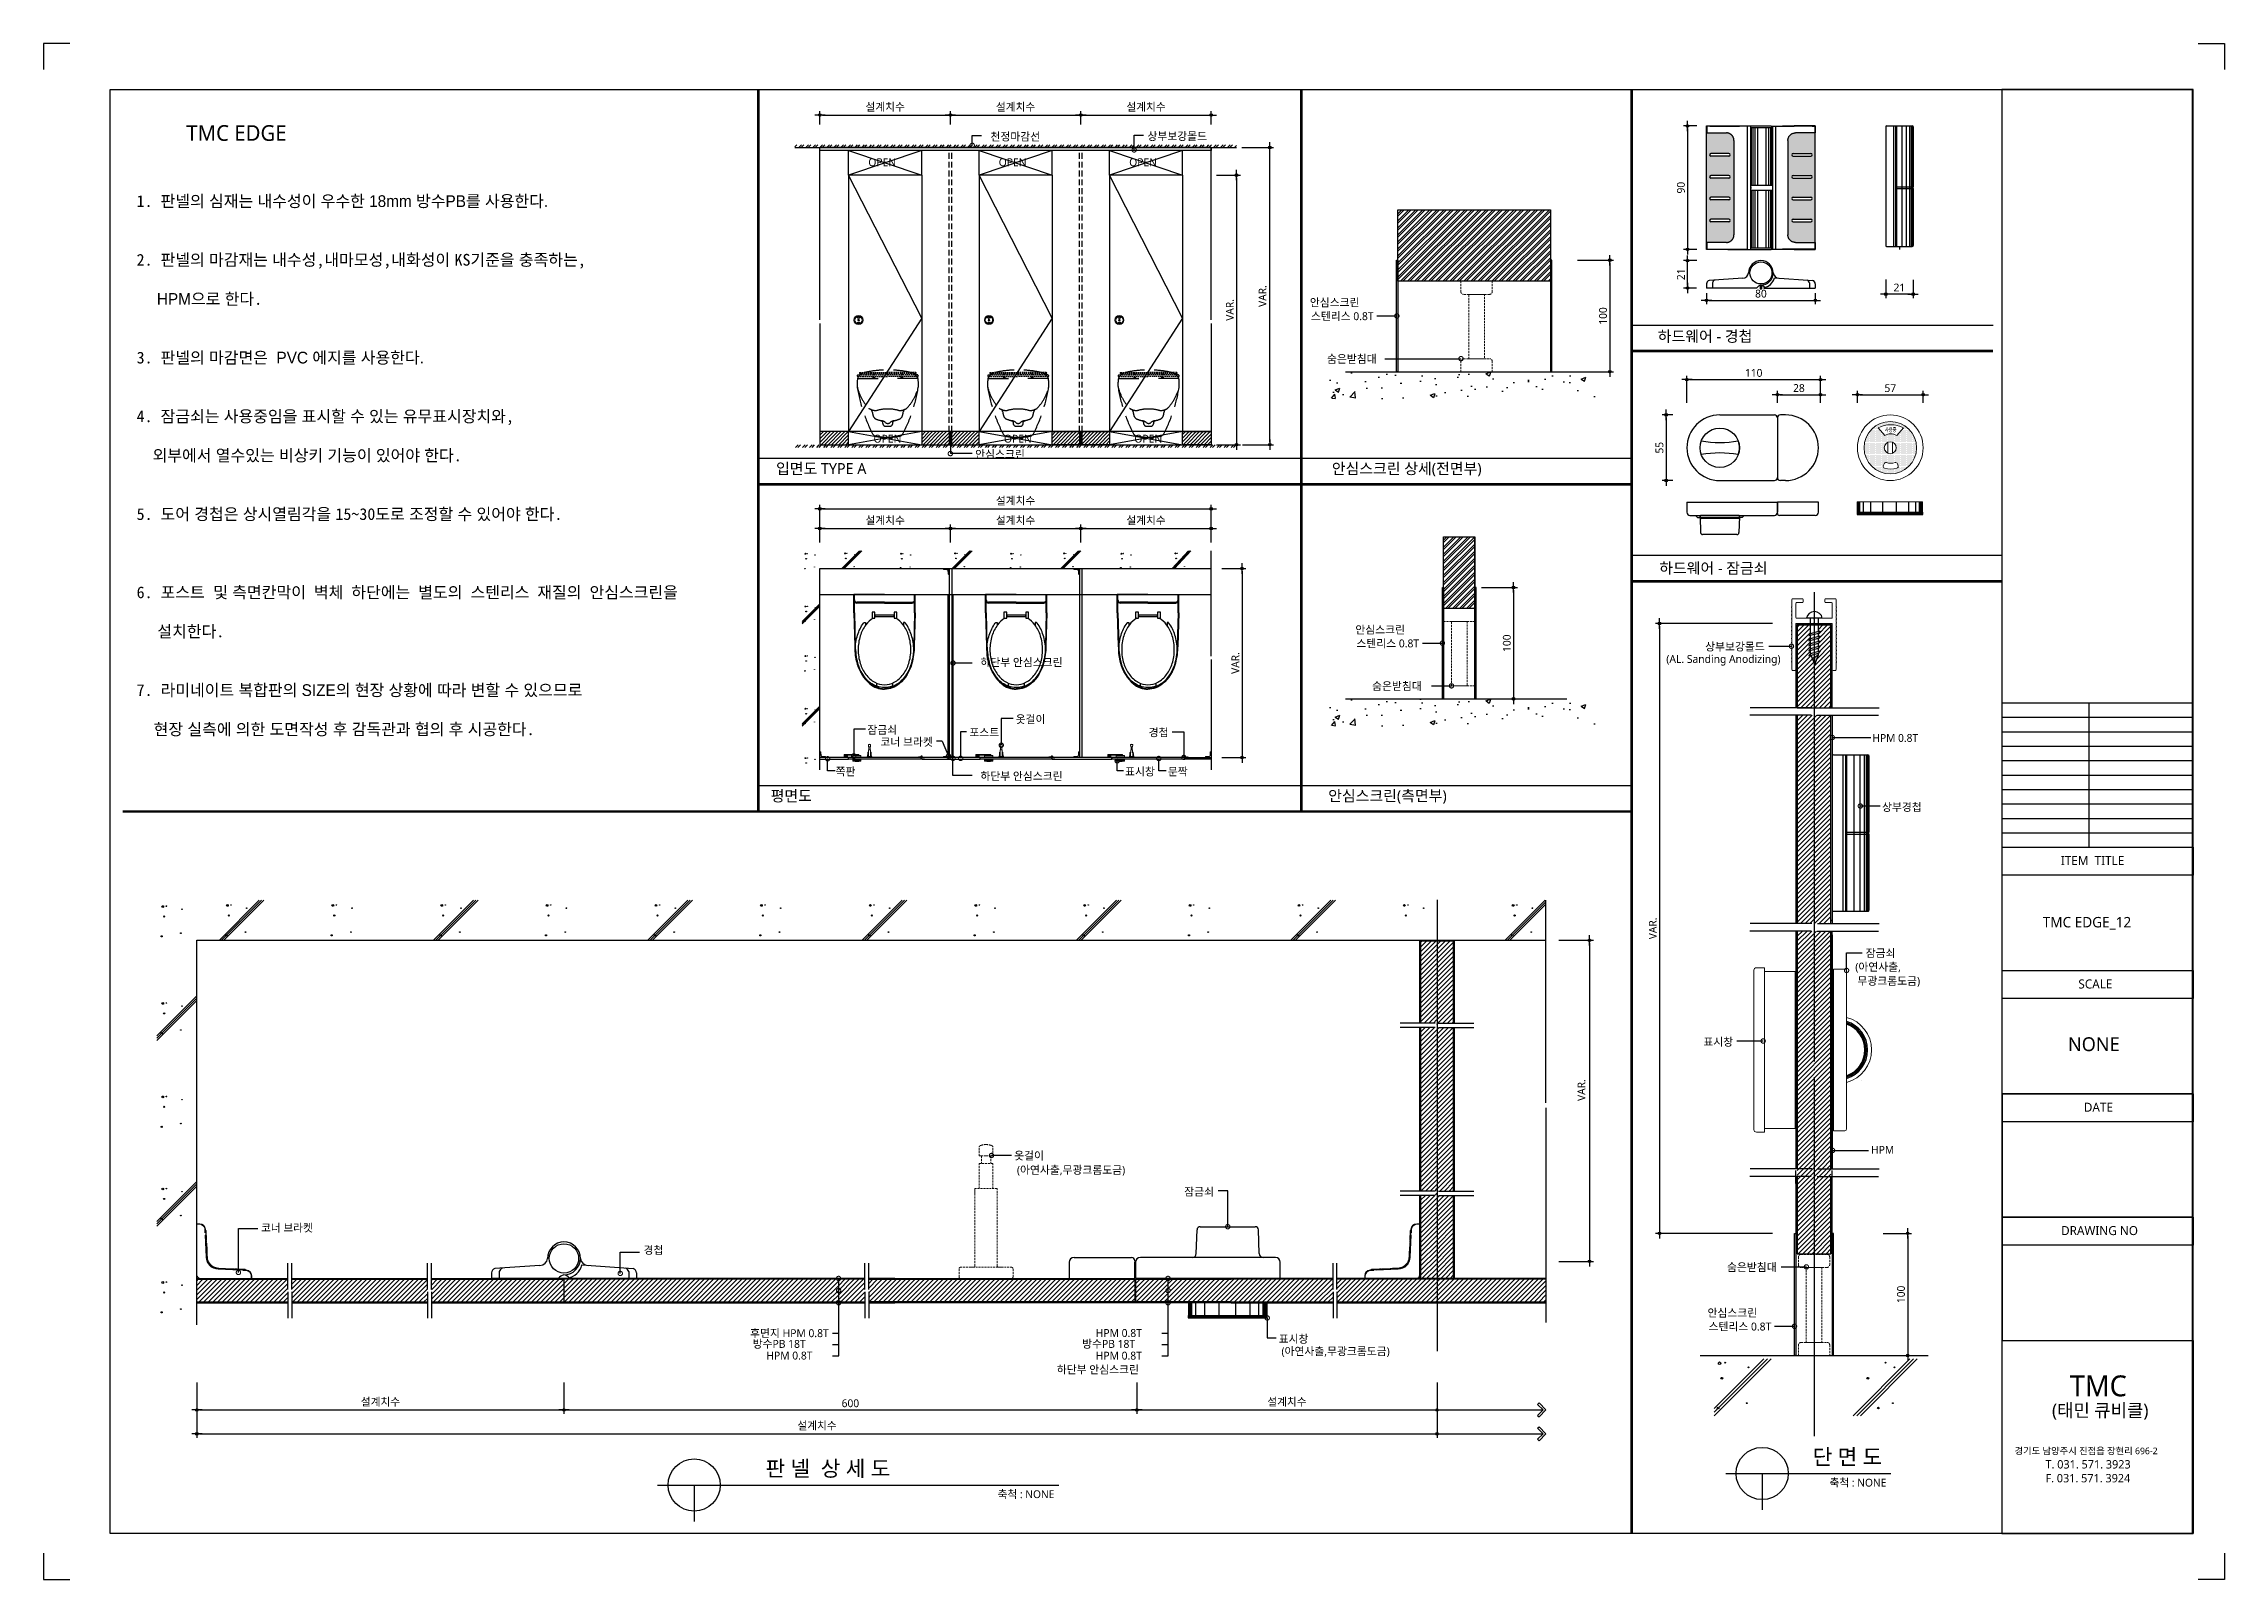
# Model space of a CAD drawing. Extents: x -256 to 8104, y -176 to 5714.
import ezdxf
from ezdxf.enums import TextEntityAlignment as Align

# ---------------------------------------------------------------- set-up
doc = ezdxf.new("R2010")
doc.units = 0
doc.header["$LTSCALE"] = 30
for name, pattern in [('CEN', [62, 60, -1, 0, -1]), ('HIDDEN', [0.375, 0.25, -0.125]), ('HIDDEN2', [4.7625, 3.175, -1.5875])]:
    doc.linetypes.add(name, pattern=pattern)
doc.layers.get('0').update_dxf_attribs({"linetype": 'CONTINUOUS'})
doc.layers.get('DEFPOINTS').update_dxf_attribs({"linetype": 'CONTINUOUS'})
for name, color, linetype in [('02---제품선', 4, 'CONTINUOUS'), ('0_toilet', 6, 'CONTINUOUS'), ('C', 2, 'CONTINUOUS'), ('curior-0Line', 252, 'CONTINUOUS'), ('DIM', 7, 'CONTINUOUS'), ('HAT', 8, 'CONTINUOUS'), ('HID', 9, 'HIDDEN'), ('jac text', 7, 'CONTINUOUS'), ('TIT', 3, 'CONTINUOUS'), ('경첩', 4, 'CONTINUOUS'), ('기타', 1, 'CONTINUOUS'), ('문자', 3, 'CONTINUOUS'), ('부자재', 4, 'CONTINUOUS'), ('상부보강몰드', 4, 'HIDDEN2'), ('옷걸이', 4, 'CONTINUOUS'), ('잠금쇠(회전형)', 4, 'CONTINUOUS'), ('중심선', 1, 'CEN'), ('치수', 1, 'CONTINUOUS'), ('판넬', 2, 'CONTINUOUS'), ('해치', 8, 'CONTINUOUS')]:
    doc.layers.add(name, color=color, linetype=linetype)
doc.styles.add('HDW', font='gulim.ttc')
doc.styles.add('돋움', font='malgun.ttf')
doc.dimstyles.new('10', dxfattribs={"dimscale": 10, "dimtxt": 3, "dimasz": 1, "dimexe": 1.5, "dimexo": 2, "dimgap": 1, "dimtad": 1, "dimdec": 0, "dimlunit": 6, "dimtxsty": '돋움', "dimblk": 'DIMDOT', "dimcen": -1, "dimdle": 1.5, "dimclrt": 3, "dimazin": 3, "dimtfac": 1, "dimtdec": 0, "dimtix": 1, "dimtmove": 2, "dimatfit": 3, "dimldrblk": 'DIMDOT', "dimarcsym": 0})
pattern_1 = [(45, (106404.808, 5260.556), (-8.980256, 8.980256), [])]

# ---------------------------------------------------------------- blocks, each defined once
blk = doc.blocks.new('DIMDOT')
at = {"linetype": 'Continuous'}
blk.add_line((-2, 0), (2, 0), dxfattribs=at)
for radius in [0.5, 0.25]:
    blk.add_circle((0, 0), radius, dxfattribs=at)
blk = doc.blocks.new('*D314')
at = {"layer": 'DEFPOINTS', "color": 0}
for p in [(117946.5, 10876.5), (117446.5, 10820.2), (117946.5, 10820.2)]:
    blk.add_point(p, dxfattribs=at)
at = {"layer": 'DIM', "color": 0, "lineweight": -2, "ltscale": 10}
for p, q in [((117446.5, 10840.2), (117446.5, 10891.5)), ((117456.5, 10876.5), (117936.5, 10876.5)), ((117946.5, 10840.2), (117946.5, 10891.5))]:
    blk.add_line(p, q, dxfattribs=at)
at = {"layer": 'DIM', "color": 0, "lineweight": -2, "xscale": 10, "yscale": 10, "zscale": 10, "rotation": 180}
blk.add_blockref('DIMDOT', (117446.5, 10876.5), dxfattribs=at)
at = {"layer": 'DIM', "color": 0, "lineweight": -2, "xscale": 10, "yscale": 10, "zscale": 10}
blk.add_blockref('DIMDOT', (117946.5, 10876.5), dxfattribs=at)
at = {"layer": 'DIM', "color": 3, "insert": (117696.5, 10906.1), "char_height": 30, "attachment_point": 5, "style": '돋움'}
blk.add_mtext('설계치수', dxfattribs=at)
blk = doc.blocks.new('*D315')
at = {"layer": 'DEFPOINTS', "color": 0}
for p in [(118446.5, 10876.5), (117946.5, 10820.2), (118446.5, 10820.2)]:
    blk.add_point(p, dxfattribs=at)
at = {"layer": 'DIM', "color": 0, "lineweight": -2, "ltscale": 10}
for p, q in [((117946.5, 10840.2), (117946.5, 10891.5)), ((117956.5, 10876.5), (118436.5, 10876.5)), ((118446.5, 10840.2), (118446.5, 10891.5))]:
    blk.add_line(p, q, dxfattribs=at)
at = {"layer": 'DIM', "color": 0, "lineweight": -2, "xscale": 10, "yscale": 10, "zscale": 10, "rotation": 180}
blk.add_blockref('DIMDOT', (117946.5, 10876.5), dxfattribs=at)
at = {"layer": 'DIM', "color": 0, "lineweight": -2, "xscale": 10, "yscale": 10, "zscale": 10}
blk.add_blockref('DIMDOT', (118446.5, 10876.5), dxfattribs=at)
at = {"layer": 'DIM', "color": 3, "insert": (118196.5, 10906.1), "char_height": 30, "attachment_point": 5, "style": '돋움'}
blk.add_mtext('설계치수', dxfattribs=at)
blk = doc.blocks.new('_DOTSMALL')
at = {"color": 0, "linetype": 'ByBlock', "const_width": 0.5}
blk.add_lwpolyline([(-0.0625, 0, 1), (0.0625, 0, 1)], format="xyb", close=True, dxfattribs=at)
blk = doc.blocks.new('A$C63EC304E')
at = {"layer": '치수', "color": 1, "xscale": 2.5, "yscale": 2.5, "zscale": 2.5, "rotation": 234.3098741996962}
blk.add_blockref('_DOTSMALL', (0.31, 0.31), dxfattribs=at)
blk = doc.blocks.new('A$C2BC9653E')
at = {"layer": '치수', "xscale": 0.3333333333333333, "yscale": 0.3333333333333333, "zscale": 0.3333333333333333}
blk.add_blockref('A$C63EC304E', (0, 0), dxfattribs=at)
blk = doc.blocks.new('A$C7FC71301')
at = {"layer": '치수', "rotation": 180}
blk.add_blockref('A$C2BC9653E', (0.21, 0.21), dxfattribs=at)
blk = doc.blocks.new('A$C4A20372B')
at = {"layer": '치수'}
blk.add_blockref('A$C7FC71301', (0, 0), dxfattribs=at)
blk = doc.blocks.new('A$C566469F5')
at = {"layer": '치수'}
blk.add_blockref('A$C4A20372B', (0, 0), dxfattribs=at)
blk = doc.blocks.new('A$C7E317CD4')
at = {"layer": '해치', "xscale": 2, "yscale": 2, "zscale": 2}
blk.add_blockref('A$C566469F5', (0, 0), dxfattribs=at)
blk = doc.blocks.new('A$C601D7F27')
at = {"layer": '치수'}
blk.add_blockref('A$C7E317CD4', (0, 0), dxfattribs=at)
blk = doc.blocks.new('A$C38802C08')
at = {"layer": '치수'}
blk.add_blockref('A$C601D7F27', (0, 0), dxfattribs=at)
blk = doc.blocks.new('*D316')
at = {"layer": 'DEFPOINTS', "color": 0}
for p in [(118946.5, 10876.5), (118446.5, 10820.2), (118946.5, 10820.2)]:
    blk.add_point(p, dxfattribs=at)
at = {"layer": 'DIM', "color": 0, "lineweight": -2, "ltscale": 10}
for p, q in [((118446.5, 10840.2), (118446.5, 10891.5)), ((118456.5, 10876.5), (118936.5, 10876.5)), ((118946.5, 10840.2), (118946.5, 10891.5))]:
    blk.add_line(p, q, dxfattribs=at)
at = {"layer": 'DIM', "color": 0, "lineweight": -2, "xscale": 10, "yscale": 10, "zscale": 10, "rotation": 180}
blk.add_blockref('DIMDOT', (118446.5, 10876.5), dxfattribs=at)
at = {"layer": 'DIM', "color": 0, "lineweight": -2, "xscale": 10, "yscale": 10, "zscale": 10}
blk.add_blockref('DIMDOT', (118946.5, 10876.5), dxfattribs=at)
at = {"layer": 'DIM', "color": 3, "insert": (118696.5, 10906.1), "char_height": 30, "attachment_point": 5, "style": '돋움'}
blk.add_mtext('설계치수', dxfattribs=at)
blk = doc.blocks.new('*D317')
at = {"layer": 'DEFPOINTS', "color": 0}
for p in [(118946.5, 10646.2), (118946.5, 9612.3), (119043.4, 9612.3)]:
    blk.add_point(p, dxfattribs=at)
at = {"layer": 'DIM', "color": 0, "lineweight": -2, "ltscale": 10}
for p, q in [((118966.5, 10646.2), (119058.4, 10646.2)), ((119043.4, 10636.2), (119043.4, 9622.3)), ((118966.5, 9612.3), (119058.4, 9612.3))]:
    blk.add_line(p, q, dxfattribs=at)
at = {"layer": 'DIM', "color": 0, "lineweight": -2, "xscale": 10, "yscale": 10, "zscale": 10}
for p, rotation in [((119043.4, 10646.2), 90), ((119043.4, 9612.3), 270)]:
    blk.add_blockref('DIMDOT', p, dxfattribs=dict(at, rotation=rotation))
at = {"layer": 'DIM', "color": 3, "insert": (119018.2, 10129.2), "char_height": 30, "attachment_point": 5, "rotation": 90, "style": '돋움'}
blk.add_mtext('VAR.', dxfattribs=at)
blk = doc.blocks.new('*D318')
at = {"layer": 'DEFPOINTS', "color": 0}
for p in [(118967.6, 9137.4), (118967.6, 8412.4), (119064.5, 8412.4)]:
    blk.add_point(p, dxfattribs=at)
at = {"layer": 'DIM', "color": 0, "lineweight": -2, "ltscale": 10}
for p, q in [((118987.6, 9137.4), (119079.5, 9137.4)), ((119064.5, 9127.4), (119064.5, 8422.4)), ((118987.6, 8412.4), (119079.5, 8412.4))]:
    blk.add_line(p, q, dxfattribs=at)
at = {"layer": 'DIM', "color": 0, "lineweight": -2, "xscale": 10, "yscale": 10, "zscale": 10}
for p, rotation in [((119064.5, 9137.4), 90), ((119064.5, 8412.4), 270)]:
    blk.add_blockref('DIMDOT', p, dxfattribs=dict(at, rotation=rotation))
at = {"layer": 'DIM', "color": 3, "insert": (119039.2, 8774.9), "char_height": 30, "attachment_point": 5, "rotation": 90, "style": '돋움'}
blk.add_mtext('VAR.', dxfattribs=at)
blk = doc.blocks.new('*D319')
at = {"layer": 'DEFPOINTS', "color": 0}
for p in [(118946.5, 9290.9), (118446.5, 9217.8), (118946.5, 9217.8)]:
    blk.add_point(p, dxfattribs=at)
at = {"layer": 'DIM', "color": 0, "lineweight": -2, "ltscale": 10}
for p, q in [((118446.5, 9237.8), (118446.5, 9305.9)), ((118456.5, 9290.9), (118936.5, 9290.9)), ((118946.5, 9237.8), (118946.5, 9305.9))]:
    blk.add_line(p, q, dxfattribs=at)
at = {"layer": 'DIM', "color": 0, "lineweight": -2, "xscale": 10, "yscale": 10, "zscale": 10, "rotation": 180}
blk.add_blockref('DIMDOT', (118446.5, 9290.9), dxfattribs=at)
at = {"layer": 'DIM', "color": 0, "lineweight": -2, "xscale": 10, "yscale": 10, "zscale": 10}
blk.add_blockref('DIMDOT', (118946.5, 9290.9), dxfattribs=at)
at = {"layer": 'DIM', "color": 3, "insert": (118696.5, 9320.6), "char_height": 30, "attachment_point": 5, "style": '돋움'}
blk.add_mtext('설계치수', dxfattribs=at)
blk = doc.blocks.new('*D320')
at = {"layer": 'DEFPOINTS', "color": 0}
for p in [(118946.5, 9366.3), (117446.5, 9217.8), (118946.5, 9217.8)]:
    blk.add_point(p, dxfattribs=at)
at = {"layer": 'DIM', "color": 0, "lineweight": -2, "ltscale": 10}
for p, q in [((117446.5, 9237.8), (117446.5, 9381.3)), ((117456.5, 9366.3), (118936.5, 9366.3)), ((118946.5, 9237.8), (118946.5, 9381.3))]:
    blk.add_line(p, q, dxfattribs=at)
at = {"layer": 'DIM', "color": 0, "lineweight": -2, "xscale": 10, "yscale": 10, "zscale": 10, "rotation": 180}
blk.add_blockref('DIMDOT', (117446.5, 9366.3), dxfattribs=at)
at = {"layer": 'DIM', "color": 0, "lineweight": -2, "xscale": 10, "yscale": 10, "zscale": 10}
blk.add_blockref('DIMDOT', (118946.5, 9366.3), dxfattribs=at)
at = {"layer": 'DIM', "color": 3, "insert": (118196.5, 9395.9), "char_height": 30, "attachment_point": 5, "style": '돋움'}
blk.add_mtext('설계치수', dxfattribs=at)
blk = doc.blocks.new('*D321')
at = {"layer": 'DEFPOINTS', "color": 0}
for p in [(118446.5, 9290.9), (117946.5, 9217.8), (118446.5, 9217.8)]:
    blk.add_point(p, dxfattribs=at)
at = {"layer": 'DIM', "color": 0, "lineweight": -2, "ltscale": 10}
for p, q in [((117946.5, 9237.8), (117946.5, 9305.9)), ((117956.5, 9290.9), (118436.5, 9290.9)), ((118446.5, 9237.8), (118446.5, 9305.9))]:
    blk.add_line(p, q, dxfattribs=at)
at = {"layer": 'DIM', "color": 0, "lineweight": -2, "xscale": 10, "yscale": 10, "zscale": 10, "rotation": 180}
blk.add_blockref('DIMDOT', (117946.5, 9290.9), dxfattribs=at)
at = {"layer": 'DIM', "color": 0, "lineweight": -2, "xscale": 10, "yscale": 10, "zscale": 10}
blk.add_blockref('DIMDOT', (118446.5, 9290.9), dxfattribs=at)
at = {"layer": 'DIM', "color": 3, "insert": (118196.5, 9320.6), "char_height": 30, "attachment_point": 5, "style": '돋움'}
blk.add_mtext('설계치수', dxfattribs=at)
blk = doc.blocks.new('*D322')
at = {"layer": 'DEFPOINTS', "color": 0}
for p in [(117946.5, 9290.9), (117446.5, 9217.8), (117946.5, 9217.8)]:
    blk.add_point(p, dxfattribs=at)
at = {"layer": 'DIM', "color": 0, "lineweight": -2, "ltscale": 10}
for p, q in [((117446.5, 9237.8), (117446.5, 9305.9)), ((117456.5, 9290.9), (117936.5, 9290.9)), ((117946.5, 9237.8), (117946.5, 9305.9))]:
    blk.add_line(p, q, dxfattribs=at)
at = {"layer": 'DIM', "color": 0, "lineweight": -2, "xscale": 10, "yscale": 10, "zscale": 10, "rotation": 180}
blk.add_blockref('DIMDOT', (117446.5, 9290.9), dxfattribs=at)
at = {"layer": 'DIM', "color": 0, "lineweight": -2, "xscale": 10, "yscale": 10, "zscale": 10}
blk.add_blockref('DIMDOT', (117946.5, 9290.9), dxfattribs=at)
at = {"layer": 'DIM', "color": 3, "insert": (117696.5, 9320.6), "char_height": 30, "attachment_point": 5, "style": '돋움'}
blk.add_mtext('설계치수', dxfattribs=at)
blk = doc.blocks.new('*D323')
at = {"layer": 'DEFPOINTS', "color": 0}
for p in [(115058.2, 6036.1), (116465.3, 6036.1), (116465.3, 5910.4)]:
    blk.add_point(p, dxfattribs=at)
at = {"layer": 'DIM', "color": 0, "lineweight": -2, "ltscale": 10}
for p, q in [((115058.2, 6016.1), (115058.2, 5895.4)), ((116465.3, 6016.1), (116465.3, 5895.4)), ((115068.2, 5910.4), (116455.3, 5910.4))]:
    blk.add_line(p, q, dxfattribs=at)
at = {"layer": 'DIM', "color": 0, "lineweight": -2, "xscale": 10, "yscale": 10, "zscale": 10, "rotation": 180}
blk.add_blockref('DIMDOT', (115058.2, 5910.4), dxfattribs=at)
at = {"layer": 'DIM', "color": 0, "lineweight": -2, "xscale": 10, "yscale": 10, "zscale": 10}
blk.add_blockref('DIMDOT', (116465.3, 5910.4), dxfattribs=at)
at = {"layer": 'DIM', "color": 3, "insert": (115761.8, 5940), "char_height": 30, "attachment_point": 5, "style": '돋움'}
blk.add_mtext('설계치수', dxfattribs=at)
blk = doc.blocks.new('*D324')
at = {"layer": 'DEFPOINTS', "color": 0}
for p in [(115058.2, 6036.1), (119812.1, 6036.1), (119812.1, 5818.9)]:
    blk.add_point(p, dxfattribs=at)
at = {"layer": 'DIM', "color": 0, "lineweight": -2, "ltscale": 10}
for p, q in [((115058.2, 6016.1), (115058.2, 5803.9)), ((119812.1, 6016.1), (119812.1, 5803.9)), ((115068.2, 5818.9), (119802.1, 5818.9))]:
    blk.add_line(p, q, dxfattribs=at)
at = {"layer": 'DIM', "color": 0, "lineweight": -2, "xscale": 10, "yscale": 10, "zscale": 10, "rotation": 180}
blk.add_blockref('DIMDOT', (115058.2, 5818.9), dxfattribs=at)
at = {"layer": 'DIM', "color": 0, "lineweight": -2, "xscale": 10, "yscale": 10, "zscale": 10}
blk.add_blockref('DIMDOT', (119812.1, 5818.9), dxfattribs=at)
at = {"layer": 'DIM', "color": 3, "insert": (117435.2, 5848.6), "char_height": 30, "attachment_point": 5, "style": '돋움'}
blk.add_mtext('설계치수', dxfattribs=at)
blk = doc.blocks.new('*D325')
at = {"layer": 'DEFPOINTS', "color": 0}
for p in [(118661.3, 6036.1), (119812.1, 6036.1), (119812.1, 5910.4)]:
    blk.add_point(p, dxfattribs=at)
at = {"layer": 'DIM', "color": 0, "lineweight": -2, "ltscale": 10}
for p, q in [((118661.3, 6016.1), (118661.3, 5895.4)), ((119812.1, 6016.1), (119812.1, 5895.4)), ((118671.3, 5910.4), (119802.1, 5910.4))]:
    blk.add_line(p, q, dxfattribs=at)
at = {"layer": 'DIM', "color": 0, "lineweight": -2, "xscale": 10, "yscale": 10, "zscale": 10, "rotation": 180}
blk.add_blockref('DIMDOT', (118661.3, 5910.4), dxfattribs=at)
at = {"layer": 'DIM', "color": 0, "lineweight": -2, "xscale": 10, "yscale": 10, "zscale": 10}
blk.add_blockref('DIMDOT', (119812.1, 5910.4), dxfattribs=at)
at = {"layer": 'DIM', "color": 3, "insert": (119236.7, 5940), "char_height": 30, "attachment_point": 5, "style": '돋움'}
blk.add_mtext('설계치수', dxfattribs=at)
blk = doc.blocks.new('*D326')
at = {"layer": 'DEFPOINTS', "color": 0}
for p in [(116465.3, 6036.1), (118661.3, 6036.1), (118661.3, 5910.4)]:
    blk.add_point(p, dxfattribs=at)
at = {"layer": 'DIM', "color": 0, "lineweight": -2, "ltscale": 10}
for p, q in [((116465.3, 6016.1), (116465.3, 5895.4)), ((118661.3, 6016.1), (118661.3, 5895.4)), ((116475.3, 5910.4), (118651.3, 5910.4))]:
    blk.add_line(p, q, dxfattribs=at)
at = {"layer": 'DIM', "color": 0, "lineweight": -2, "xscale": 10, "yscale": 10, "zscale": 10, "rotation": 180}
blk.add_blockref('DIMDOT', (116465.3, 5910.4), dxfattribs=at)
at = {"layer": 'DIM', "color": 0, "lineweight": -2, "xscale": 10, "yscale": 10, "zscale": 10}
blk.add_blockref('DIMDOT', (118661.3, 5910.4), dxfattribs=at)
at = {"layer": 'DIM', "color": 3, "insert": (117563.3, 5935.9), "char_height": 30, "attachment_point": 5, "style": '돋움'}
blk.add_mtext('600', dxfattribs=at)
blk = doc.blocks.new('A$C06B31977')
for p, q in [((1.26, 11.06), (1.26, 21.17)), ((1.26, 10.11), (1.26, 0))]:
    blk.add_line(p, q)
blk = doc.blocks.new('*D327')
at = {"layer": 'DEFPOINTS', "color": 0}
for p in [(120258.9, 7711.7), (120258.9, 6480.3), (120396.8, 6480.3)]:
    blk.add_point(p, dxfattribs=at)
at = {"layer": 'DIM', "color": 0, "lineweight": -2, "ltscale": 10}
for p, q in [((120278.9, 7711.7), (120411.8, 7711.7)), ((120396.8, 7701.7), (120396.8, 6490.3)), ((120278.9, 6480.3), (120411.8, 6480.3))]:
    blk.add_line(p, q, dxfattribs=at)
at = {"layer": 'DIM', "color": 0, "lineweight": -2, "xscale": 10, "yscale": 10, "zscale": 10}
for p, rotation in [((120396.8, 7711.7), 90), ((120396.8, 6480.3), 270)]:
    blk.add_blockref('DIMDOT', p, dxfattribs=dict(at, rotation=rotation))
at = {"layer": 'DIM', "color": 3, "insert": (120366, 7137), "char_height": 30, "attachment_point": 5, "rotation": 90, "style": '돋움'}
blk.add_mtext('VAR.', dxfattribs=at)
blk = doc.blocks.new('A$C13EB2441')
for p, q in [((0.84, 7.37), (0.84, 14.11)), ((0.84, 6.74), (0.84, 0))]:
    blk.add_line(p, q)
blk = doc.blocks.new('*D328')
at = {"layer": 'DEFPOINTS', "color": 0}
for p in [(121282, 9861.8), (120770, 9753.2), (121282, 9753.2)]:
    blk.add_point(p, dxfattribs=at)
at = {"layer": 'DIM', "color": 0, "lineweight": -2, "ltscale": 10}
for p, q in [((120770, 9773.2), (120770, 9876.8)), ((121282, 9773.2), (121282, 9876.8)), ((120780, 9861.8), (121272, 9861.8))]:
    blk.add_line(p, q, dxfattribs=at)
at = {"layer": 'DIM', "color": 0, "lineweight": -2, "xscale": 10, "yscale": 10, "zscale": 10, "rotation": 180}
blk.add_blockref('DIMDOT', (120770, 9861.8), dxfattribs=at)
at = {"layer": 'DIM', "color": 0, "lineweight": -2, "xscale": 10, "yscale": 10, "zscale": 10}
blk.add_blockref('DIMDOT', (121282, 9861.8), dxfattribs=at)
at = {"layer": 'DIM', "color": 3, "insert": (121026, 9887.4), "char_height": 30, "attachment_point": 5, "style": '돋움'}
blk.add_mtext('110', dxfattribs=at)
blk = doc.blocks.new('*D329')
at = {"layer": 'DEFPOINTS', "color": 0}
for p in [(121282, 9803.9), (121117, 9753.2), (121282, 9753.2)]:
    blk.add_point(p, dxfattribs=at)
at = {"layer": 'DIM', "color": 0, "lineweight": -2, "ltscale": 10}
for p, q in [((121117, 9773.2), (121117, 9818.9)), ((121127, 9803.9), (121272, 9803.9)), ((121282, 9773.2), (121282, 9818.9))]:
    blk.add_line(p, q, dxfattribs=at)
at = {"layer": 'DIM', "color": 0, "lineweight": -2, "xscale": 10, "yscale": 10, "zscale": 10, "rotation": 180}
blk.add_blockref('DIMDOT', (121117, 9803.9), dxfattribs=at)
at = {"layer": 'DIM', "color": 0, "lineweight": -2, "xscale": 10, "yscale": 10, "zscale": 10}
blk.add_blockref('DIMDOT', (121282, 9803.9), dxfattribs=at)
at = {"layer": 'DIM', "color": 3, "insert": (121199.5, 9829.4), "char_height": 30, "attachment_point": 5, "style": '돋움'}
blk.add_mtext('28', dxfattribs=at)
blk = doc.blocks.new('*D330')
at = {"layer": 'DEFPOINTS', "color": 0}
for p in [(121675.7, 9803.9), (121423.7, 9753.2), (121675.7, 9753.2)]:
    blk.add_point(p, dxfattribs=at)
at = {"layer": 'DIM', "color": 0, "lineweight": -2, "ltscale": 10}
for p, q in [((121423.7, 9773.2), (121423.7, 9818.9)), ((121433.7, 9803.9), (121665.7, 9803.9)), ((121675.7, 9773.2), (121675.7, 9818.9))]:
    blk.add_line(p, q, dxfattribs=at)
at = {"layer": 'DIM', "color": 0, "lineweight": -2, "xscale": 10, "yscale": 10, "zscale": 10, "rotation": 180}
blk.add_blockref('DIMDOT', (121423.7, 9803.9), dxfattribs=at)
at = {"layer": 'DIM', "color": 0, "lineweight": -2, "xscale": 10, "yscale": 10, "zscale": 10}
blk.add_blockref('DIMDOT', (121675.7, 9803.9), dxfattribs=at)
at = {"layer": 'DIM', "color": 3, "insert": (121549.7, 9829.1), "char_height": 30, "attachment_point": 5, "style": '돋움'}
blk.add_mtext('57', dxfattribs=at)
blk = doc.blocks.new('*D331')
at = {"layer": 'DEFPOINTS', "color": 0}
for p in [(120827.6, 10834.6), (120772.6, 10361.5), (120827.6, 10361.5)]:
    blk.add_point(p, dxfattribs=at)
at = {"layer": 'DIM', "color": 0, "lineweight": -2, "ltscale": 10}
for p, q in [((120807.6, 10834.6), (120757.6, 10834.6)), ((120772.6, 10824.6), (120772.6, 10371.5)), ((120807.6, 10361.5), (120757.6, 10361.5))]:
    blk.add_line(p, q, dxfattribs=at)
at = {"layer": 'DIM', "color": 0, "lineweight": -2, "xscale": 10, "yscale": 10, "zscale": 10}
for p, rotation in [((120772.6, 10834.6), 90), ((120772.6, 10361.5), 270)]:
    blk.add_blockref('DIMDOT', p, dxfattribs=dict(at, rotation=rotation))
at = {"layer": 'DIM', "color": 3, "insert": (120747.1, 10598), "char_height": 30, "attachment_point": 5, "rotation": 90, "style": '돋움'}
blk.add_mtext('90', dxfattribs=at)
blk = doc.blocks.new('*D332')
at = {"layer": 'DEFPOINTS', "color": 0}
for p in [(120845.2, 10213.2), (121262.3, 10213.2), (121262.3, 10165.9)]:
    blk.add_point(p, dxfattribs=at)
at = {"layer": 'DIM', "color": 0, "lineweight": -2, "ltscale": 10}
for p, q in [((120845.2, 10193.2), (120845.2, 10150.9)), ((120855.2, 10165.9), (121252.3, 10165.9)), ((121262.3, 10193.2), (121262.3, 10150.9))]:
    blk.add_line(p, q, dxfattribs=at)
at = {"layer": 'DIM', "color": 0, "lineweight": -2, "xscale": 10, "yscale": 10, "zscale": 10, "rotation": 180}
blk.add_blockref('DIMDOT', (120845.2, 10165.9), dxfattribs=at)
at = {"layer": 'DIM', "color": 0, "lineweight": -2, "xscale": 10, "yscale": 10, "zscale": 10}
blk.add_blockref('DIMDOT', (121262.3, 10165.9), dxfattribs=at)
at = {"layer": 'DIM', "color": 3, "insert": (121053.8, 10191.4), "char_height": 30, "attachment_point": 5, "style": '돋움'}
blk.add_mtext('80', dxfattribs=at)
blk = doc.blocks.new('*D333')
at = {"layer": 'DEFPOINTS', "color": 0}
for p in [(120772.6, 10318.2), (120827.6, 10318.2), (120826.9, 10213.2)]:
    blk.add_point(p, dxfattribs=at)
at = {"layer": 'DIM', "color": 0, "lineweight": -2, "ltscale": 10}
for p, q in [((120807.6, 10318.2), (120757.6, 10318.2)), ((120772.6, 10223.2), (120772.6, 10308.2)), ((120806.9, 10213.2), (120757.6, 10213.2))]:
    blk.add_line(p, q, dxfattribs=at)
at = {"layer": 'DIM', "color": 0, "lineweight": -2, "xscale": 10, "yscale": 10, "zscale": 10}
for p, rotation in [((120772.6, 10318.2), 90), ((120772.6, 10213.2), 270)]:
    blk.add_blockref('DIMDOT', p, dxfattribs=dict(at, rotation=rotation))
at = {"layer": 'DIM', "color": 3, "insert": (120747.3, 10265.7), "char_height": 30, "attachment_point": 5, "rotation": 90, "style": '돋움'}
blk.add_mtext('21', dxfattribs=at)
blk = doc.blocks.new('*D334')
at = {"layer": 'DEFPOINTS', "color": 0}
for p in [(121532.1, 10265.4), (121637.1, 10264.7), (121532.1, 10189.7)]:
    blk.add_point(p, dxfattribs=at)
at = {"layer": 'DIM', "color": 0, "lineweight": -2, "ltscale": 10}
for p, q in [((121532.1, 10245.4), (121532.1, 10174.7)), ((121637.1, 10244.7), (121637.1, 10174.7)), ((121627.1, 10189.7), (121542.1, 10189.7))]:
    blk.add_line(p, q, dxfattribs=at)
at = {"layer": 'DIM', "color": 0, "lineweight": -2, "xscale": 10, "yscale": 10, "zscale": 10, "rotation": 180}
blk.add_blockref('DIMDOT', (121532.1, 10189.7), dxfattribs=at)
at = {"layer": 'DIM', "color": 0, "lineweight": -2, "xscale": 10, "yscale": 10, "zscale": 10}
blk.add_blockref('DIMDOT', (121637.1, 10189.7), dxfattribs=at)
at = {"layer": 'DIM', "color": 3, "insert": (121584.6, 10215.1), "char_height": 30, "attachment_point": 5, "style": '돋움'}
blk.add_mtext('21', dxfattribs=at)
blk = doc.blocks.new('A$C10E41893')
at = {"layer": '부자재'}
for p, q in [((6, 0), (6, 196)), ((123, 196), (6, 196)), ((123, 192), (6, 192)), ((55, 0), (55, 177)), ((61, 0), (61, 177)), ((6, 0), (6, -196)), ((55, 0), (55, -177)), ((61, 0), (61, -177)), ((123, -192), (6, -192)), ((123, -196), (6, -196))]:
    blk.add_line(p, q, dxfattribs=at)
for points in [[(123, 196, -0.012538), (123, 196), (335, 190, -0.055395), (445, 175, -0.154276), (577, 93, -0.179504), (612, 0, -0.179504)], [(123, 192, -0.012538), (123, 192), (335, 187, -0.055395), (444, 172, -0.154276), (574, 91, -0.179504), (608, 0, -0.179504)], [(157, -72, 0.089162), (200, -119, 0.085733), (270, -155, 0.075373), (359, -168, 0.075373), (447, -155, 0.085733), (517, -119, 0.106084), (567, -62, 0.126931), (583, 0, 0.126931), (567, 62, 0.106084), (517, 119, 0.085733), (447, 155, 0.075373), (359, 168, 0.075373), (270, 155, 0.085733), (200, 119, 0.089162), (157, 72)], [(572, 51), (589, 51), (589, 60, 0.021185), (583, 71, 0.106084), (528, 134, 0.085733), (453, 172, 0.075373), (359, 187, 0.075373), (265, 172, 0.085733), (189, 134, 0.007337), (184, 130), (184, 122), (205, 122)], [(123, -196, 0.012538), (123, -196), (335, -190, 0.055395), (445, -175, 0.154276), (577, -93, 0.179504), (612, 0, 0.179504)], [(123, -192, 0.012538), (123, -192), (335, -187, 0.055395), (444, -172, 0.154276), (574, -91, 0.179504), (608, 0, 0.179504)], [(589, -51, 0.090214), (598, 0, 0.090214), (589, 51, 0.106084)], [(572, -51), (589, -51), (589, -60, -0.021185), (583, -71, -0.106084), (528, -134, -0.085733), (453, -172, -0.075373), (359, -187, -0.075373), (265, -172, -0.085733), (189, -134, -0.007337), (184, -130), (184, -122), (205, -122)]]:
    blk.add_lwpolyline(points, format="xyb", dxfattribs=at)
blk.add_lwpolyline([(138, -61), (119, -61), (119, -79), (157, -79), (157, -61), (138, -61), (147, -61), (147, 61), (138, 61), (157, 61), (157, 79), (119, 79), (119, 61), (138, 61), (138, -61), (119, -61)], dxfattribs=at)
for centre, start, end in [((40, 177), 0, 90), ((46, 177), 0, 90), ((40, -177), 270, 0), ((46, -177), 270, 0)]:
    blk.add_arc(centre, 15, start, end, dxfattribs=at)
blk = doc.blocks.new('A$C460A2A32')
at = {"color": 0}
for p, q in [((3, 20), (0, 16)), ((3, 20), (9, 20)), ((4, 10), (162, 10)), ((9, 20), (162, 20)), ((13, 32), (11, 30)), ((13, 32), (162, 32)), ((13, 27), (162, 27)), ((312, 32), (162, 32)), ((312, 27), (162, 27)), ((316, 20), (162, 20)), ((321, 10), (162, 10)), ((312, 32), (313, 30)), ((322, 20), (316, 20)), ((322, 20), (324, 16))]:
    blk.add_line(p, q, dxfattribs=at)
for centre, radius, start, end in [((4, 14), 4, 150.0107, 270), ((13, 29), 2, 135, 270), ((109, 28), 26, 182.6717, 198.4118), ((109, 10), 26, 180, 202.6199), ((107, 28), 23, 183.0205, 200.9186), ((107, 10), 23, 180, 205.7715), ((69, 10), 23, 334.2285, 0), ((69, 28), 23, 339.0814, 356.9795), ((67, 10), 26, 337.3801, 0), ((67, 28), 26, 341.5882, 357.3283), ((257, 10), 26, 180, 202.6199), ((257, 28), 26, 182.6717, 198.4118), ((256, 28), 23, 183.0205, 200.9186), ((256, 10), 23, 180, 205.7715), ((217, 10), 23, 334.2285, 0), ((217, 28), 23, 339.0814, 356.9795), ((216, 28), 26, 341.5882, 357.3283), ((216, 10), 26, 337.3801, 0), ((312, 29), 2, 270, 45), ((321, 14), 4, 270, 29.9893)]:
    blk.add_arc(centre, radius, start, end, dxfattribs=at)
blk = doc.blocks.new('*D335')
at = {"layer": 'DEFPOINTS', "color": 0}
for p in [(120735.7, 9726.7), (120690, 9474.7), (120735.7, 9474.7)]:
    blk.add_point(p, dxfattribs=at)
at = {"layer": 'DIM', "color": 0, "lineweight": -2, "ltscale": 10}
for p, q in [((120715.7, 9726.7), (120675, 9726.7)), ((120690, 9716.7), (120690, 9484.7)), ((120715.7, 9474.7), (120675, 9474.7))]:
    blk.add_line(p, q, dxfattribs=at)
at = {"layer": 'DIM', "color": 0, "lineweight": -2, "xscale": 10, "yscale": 10, "zscale": 10}
for p, rotation in [((120690, 9726.7), 90), ((120690, 9474.7), 270)]:
    blk.add_blockref('DIMDOT', p, dxfattribs=dict(at, rotation=rotation))
at = {"layer": 'DIM', "color": 3, "insert": (120664.7, 9600.7), "char_height": 30, "attachment_point": 5, "rotation": 90, "style": '돋움'}
blk.add_mtext('55', dxfattribs=at)
blk = doc.blocks.new('*D336')
at = {"layer": 'DEFPOINTS', "color": 0}
for p in [(121117.7, 8926.7), (120664.9, 6587.7), (121117.7, 6587.7)]:
    blk.add_point(p, dxfattribs=at)
at = {"layer": 'DIM', "color": 0, "lineweight": -2, "ltscale": 10}
for p, q in [((121097.7, 8926.7), (120649.9, 8926.7)), ((120664.9, 8916.7), (120664.9, 6597.7)), ((121097.7, 6587.7), (120649.9, 6587.7))]:
    blk.add_line(p, q, dxfattribs=at)
at = {"layer": 'DIM', "color": 0, "lineweight": -2, "xscale": 10, "yscale": 10, "zscale": 10}
for p, rotation in [((120664.9, 8926.7), 90), ((120664.9, 6587.7), 270)]:
    blk.add_blockref('DIMDOT', p, dxfattribs=dict(at, rotation=rotation))
at = {"layer": 'DIM', "color": 3, "insert": (120639.6, 7757.2), "char_height": 30, "attachment_point": 5, "rotation": 90, "style": '돋움'}
blk.add_mtext('VAR.', dxfattribs=at)
blk = doc.blocks.new('*D337')
at = {"layer": 'DEFPOINTS', "color": 0}
for p in [(121502.1, 6587.7), (121502.1, 6119.4), (121616.4, 6119.4)]:
    blk.add_point(p, dxfattribs=at)
at = {"layer": 'DIM', "color": 0, "lineweight": -2, "ltscale": 10}
for p, q in [((121522.1, 6587.7), (121631.4, 6587.7)), ((121616.4, 6577.7), (121616.4, 6129.4)), ((121522.1, 6119.4), (121631.4, 6119.4))]:
    blk.add_line(p, q, dxfattribs=at)
at = {"layer": 'DIM', "color": 0, "lineweight": -2, "xscale": 10, "yscale": 10, "zscale": 10}
for p, rotation in [((121616.4, 6587.7), 90), ((121616.4, 6119.4), 270)]:
    blk.add_blockref('DIMDOT', p, dxfattribs=dict(at, rotation=rotation))
at = {"layer": 'DIM', "color": 3, "insert": (121590.8, 6353.6), "char_height": 30, "attachment_point": 5, "rotation": 90, "style": '돋움'}
blk.add_mtext('100', dxfattribs=at)
blk = doc.blocks.new('*D338')
at = {"layer": 'DEFPOINTS', "color": 0}
for p in [(119962.5, 9064.8), (119962.5, 8637.3), (120105.4, 8637.3)]:
    blk.add_point(p, dxfattribs=at)
at = {"layer": 'DIM', "color": 0, "lineweight": -2, "ltscale": 10}
for p, q in [((119982.5, 9064.8), (120120.4, 9064.8)), ((120105.4, 9054.8), (120105.4, 8647.3)), ((119982.5, 8637.3), (120120.4, 8637.3))]:
    blk.add_line(p, q, dxfattribs=at)
at = {"layer": 'DIM', "color": 0, "lineweight": -2, "xscale": 10, "yscale": 10, "zscale": 10}
for p, rotation in [((120105.4, 9064.8), 90), ((120105.4, 8637.3), 270)]:
    blk.add_blockref('DIMDOT', p, dxfattribs=dict(at, rotation=rotation))
at = {"layer": 'DIM', "color": 3, "insert": (120079.8, 8851), "char_height": 30, "attachment_point": 5, "rotation": 90, "style": '돋움'}
blk.add_mtext('100', dxfattribs=at)
blk = doc.blocks.new('*D339')
at = {"layer": 'DEFPOINTS', "color": 0}
for p in [(120331.2, 10319.7), (120331.2, 9892.2), (120474.1, 9892.2)]:
    blk.add_point(p, dxfattribs=at)
at = {"layer": 'DIM', "color": 0, "lineweight": -2, "ltscale": 10}
for p, q in [((120351.2, 10319.7), (120489.1, 10319.7)), ((120474.1, 10309.7), (120474.1, 9902.2)), ((120351.2, 9892.2), (120489.1, 9892.2))]:
    blk.add_line(p, q, dxfattribs=at)
at = {"layer": 'DIM', "color": 0, "lineweight": -2, "xscale": 10, "yscale": 10, "zscale": 10}
for p, rotation in [((120474.1, 10319.7), 90), ((120474.1, 9892.2), 270)]:
    blk.add_blockref('DIMDOT', p, dxfattribs=dict(at, rotation=rotation))
at = {"layer": 'DIM', "color": 3, "insert": (120448.5, 10105.9), "char_height": 30, "attachment_point": 5, "rotation": 90, "style": '돋움'}
blk.add_mtext('100', dxfattribs=at)
blk = doc.blocks.new('*D340')
at = {"layer": 'DEFPOINTS', "color": 0}
for p in [(119043.4, 10752.1), (119170.8, 10752.1), (119045.9, 9612.3)]:
    blk.add_point(p, dxfattribs=at)
at = {"layer": 'DIM', "color": 0, "lineweight": -2, "ltscale": 10}
for p, q in [((119063.4, 10752.1), (119185.8, 10752.1)), ((119170.8, 9622.3), (119170.8, 10742.1)), ((119065.9, 9612.3), (119185.8, 9612.3))]:
    blk.add_line(p, q, dxfattribs=at)
at = {"layer": 'DIM', "color": 0, "lineweight": -2, "xscale": 10, "yscale": 10, "zscale": 10}
for p, rotation in [((119170.8, 10752.1), 90), ((119170.8, 9612.3), 270)]:
    blk.add_blockref('DIMDOT', p, dxfattribs=dict(at, rotation=rotation))
at = {"layer": 'DIM', "color": 3, "insert": (119143.5, 10182.2), "char_height": 30, "attachment_point": 5, "rotation": 90, "style": '돋움'}
blk.add_mtext('VAR.', dxfattribs=at)
blk = doc.blocks.new('EDGE_12', base_point=(114726.3, 5436.3))
h = blk.add_hatch()
h.set_pattern_fill('ANSI31', color=3, scale=3, angle=180)
h.set_pattern_definition([(225, (114764.808, 5260.556), (6.735192, -6.735192), [])])
h.paths.add_polyline_path([(117556.5, 9662.3), (117446.5, 9662.3), (117446.5, 9612.3), (117556.5, 9612.3)])
h.paths.add_polyline_path([(117941.5, 9662.3), (117836.5, 9662.3), (117836.5, 9612.3), (117941.5, 9612.3)])
h.paths.add_polyline_path([(118056.5, 9662.3), (117951.5, 9662.3), (117951.5, 9612.3), (118056.5, 9612.3)])
h.paths.add_polyline_path([(118441.5, 9662.3), (118336.5, 9662.3), (118336.5, 9612.3), (118441.5, 9612.3)])
h.paths.add_polyline_path([(118556.5, 9662.3), (118451.5, 9662.3), (118451.5, 9612.3), (118556.5, 9612.3)])
h.paths.add_polyline_path([(118946.5, 9662.3), (118836.5, 9662.3), (118836.5, 9612.3), (118946.5, 9612.3)])
h = blk.add_hatch()
h.set_pattern_fill('ANSI31', color=2, style=0)
h.set_pattern_definition([(45, (114764.808, 5260.5557), (-2.245064, 2.245064), [])])
h.paths.add_polyline_path([(117951.5, 9662.3), (117941.5, 9662.3), (117941.5, 9612.3), (117951.5, 9612.3)])
h = blk.add_hatch()
h.set_pattern_fill('ANSI31', color=2, style=0)
h.set_pattern_definition([(45, (115264.808, 5260.5557), (-2.245064, 2.245064), [])])
h.paths.add_polyline_path([(118451.5, 9662.3), (118441.5, 9662.3), (118441.5, 9612.3), (118451.5, 9612.3)])
h = blk.add_hatch()
h.set_pattern_fill('ANSI31', color=2, style=0)
h.set_pattern_definition([(45, (117942.9743, 7100.545), (-2.245064, 2.245064), [])])
h.paths.add_polyline_path([(119837.5, 9064.8), (119832.5, 9064.8), (119832.5, 8853.1, -1), (119832.5, 8848.9), (119832.5, 8637.3), (119837.5, 8637.3)])
h.paths.add_polyline_path([(119962.5, 8848.9, -1), (119962.5, 8853.1), (119962.5, 9064.8), (119957.5, 9064.8), (119957.5, 8637.3), (119962.5, 8637.3)])
at = {"layer": 'HAT'}
h = blk.add_hatch(dxfattribs=at)
h.set_pattern_fill('ANSI32', color=256, scale=2, style=0)
h.set_pattern_definition([(45, (106110.438, 5119.08), (-13.470384, 13.470384), []), (45, (106119.419, 5119.08), (-13.470384, 13.470384), [])])
h.paths.add_polyline_path([(117349.8, 10762.1), (119043.4, 10762.1), (119043.4, 10752.1), (117349.8, 10752.1)])
h = blk.add_hatch(dxfattribs=at)
h.set_pattern_fill('ANSI32', color=256, scale=2, style=0)
h.set_pattern_definition([(45, (106404.808, 5260.556), (-13.470384, 13.470384), []), (45, (106413.788, 5260.556), (-13.470384, 13.470384), [])])
h.paths.add_polyline_path([(119661.7, 10513.5), (120247.1, 10513.5), (120247.1, 10238.8), (119661.7, 10238.8)])
h = blk.add_hatch(dxfattribs=at)
h.set_pattern_fill('ANSI32', color=256, scale=2, style=0)
h.set_pattern_definition([(45, (106110.438, 5301.06), (-13.470384, 13.470384), []), (45, (106119.419, 5301.06), (-13.470384, 13.470384), [])])
h.paths.add_polyline_path([(117349.8, 9601.8), (119043.4, 9601.8), (119043.4, 9611.8), (117349.8, 9611.8)])
h = blk.add_hatch(dxfattribs=at)
h.set_pattern_fill('ANSI32', color=256, scale=2, style=0)
h.set_pattern_definition([(45, (114756.125, 5260.556), (-13.470384, 13.470384), []), (45, (114765.105, 5260.556), (-13.470384, 13.470384), [])])
h.paths.add_polyline_path([(119957.5, 9258.6), (119837.5, 9258.6), (119837.5, 8983.9), (119957.5, 8983.9), (119957.5, 9064.8)])
at = {"layer": 'HAT', "transparency": 33554687}
h = blk.add_hatch(dxfattribs=at)
h.set_pattern_fill('ANSI31', color=256, scale=4, style=0)
h.set_pattern_definition(pattern_1)
h.paths.add_polyline_path([(121192.4, 8603.7), (121248.8, 8603.7), (121257.4, 8603.7), (121257.4, 8808.3), (121237.3, 8803), (121243.9, 8811.7), (121243.9, 8824), (121237.3, 8822.2), (121243.8, 8831), (121243.9, 8831), (121243.9, 8843.3), (121237.2, 8841.5), (121243.8, 8850.2), (121243.9, 8850.3), (121243.9, 8862.5), (121237.2, 8860.7), (121243.7, 8869.5), (121243.9, 8869.5), (121243.9, 8881.8), (121237.2, 8880), (121243.7, 8888.7), (121243.9, 8888.8), (121243.9, 8921.7), (121192.4, 8921.7)])
h.paths.add_polyline_path([(121271.1, 8603.7), (121322.4, 8603.7), (121322.4, 8921.7), (121273.9, 8921.7), (121273.9, 8896.8), (121280.4, 8898.5), (121273.9, 8889.8), (121273.9, 8877.5), (121280.5, 8879.2), (121273.9, 8870.5), (121273.9, 8870.5), (121273.9, 8858.2), (121280.5, 8860), (121274, 8851.3), (121273.9, 8851.2), (121273.9, 8839), (121280.6, 8840.7), (121274, 8832), (121273.9, 8832), (121273.9, 8819.7), (121280.6, 8821.5), (121274.1, 8812.8), (121273.9, 8812.7), (121273.9, 8806.2), (121259.9, 8769.6), (121257.4, 8775.3), (121257.4, 8603.7)])
at = {"layer": 'HAT'}
h = blk.add_hatch(dxfattribs=at)
h.set_pattern_fill('ANSI31', color=256, scale=4, style=0)
h.set_pattern_definition(pattern_1)
edge = h.paths.add_edge_path()
edge.add_line((121322.4, 8525.9), (121263, 8525.9))
edge.add_arc((121260.9, 8525.9), 2.08, -54.30987, 0, ccw=False)
edge.add_arc((121260.9, 8525.9), 2.08, 125.69013, 305.69013, ccw=False)
edge.add_arc((121260.9, 8525.9), 2.08, 0, 125.69013, ccw=False)
edge.add_line((121263, 8525.9), (121322.4, 8525.9))
edge.add_line((121322.4, 8525.9), (121322.4, 8574.7))
edge.add_line((121322.4, 8574.7), (121312.2, 8574.7))
edge.add_spline(control_points=[(121309.3, 8566.9), (121310.3, 8569.5), (121311.2, 8572.1), (121312.2, 8574.7)], knot_values=[0, 0, 0, 0, 0.152076, 0.152076, 0.152076, 0.152076], degree=3, periodic=0)
edge.add_line((121312.2, 8574.7), (121257.4, 8574.7))
edge.add_line((121257.4, 8574.7), (121257.4, 7776.1))
edge.add_line((121257.4, 7776.1), (121314.1, 7776.1))
edge.add_spline(control_points=[(121314.1, 7776.1), (121317.3, 7784.9), (121320.3, 7792.7), (121322.4, 7796.5)], knot_values=[0.152076, 0.152076, 0.152076, 0.152076, 0.673721, 0.673721, 0.673721, 0.673721], degree=3, periodic=0)
edge.add_spline(control_points=[(121324.8, 7776.1), (121325.4, 7786.2), (121326.4, 7801.5), (121323.5, 7798.5), (121322.4, 7796.5)], knot_values=[0.673721, 0.673721, 0.673721, 0.673721, 1.332503, 1.60798, 1.60798, 1.60798, 1.60798], degree=3, periodic=0)
edge.add_line((121322.4, 7796.5), (121322.4, 8525.9))
h.paths.add_polyline_path([(121257.4, 8574.7), (121192.4, 8574.7), (121192.4, 7776.1), (121257.4, 7776.1)])
h = blk.add_hatch(dxfattribs=at)
h.set_pattern_fill('ANSI31', color=256, scale=4, style=0)
h.set_pattern_definition(pattern_1)
h.paths.add_polyline_path([(121257.4, 7290.6), (121192.4, 7290.6), (121192.4, 6835.1), (121257.4, 6835.1), (121257.4, 6944.5, -0.567825), (121257.4, 6948.1)])
h.paths.add_polyline_path([(121322.4, 7290.6), (121257.4, 7290.6), (121257.4, 6948.1, -0.582142), (121260.6, 6946.3), (121322.4, 6946.3)])
edge = h.paths.add_edge_path()
edge.add_line((121322.4, 6946.3), (121260.6, 6946.3))
edge.add_arc((121258.5, 6946.3), 2.08, -54.30987, 0, ccw=False)
edge.add_arc((121258.5, 6946.3), 2.08, 239.17799, 305.69013, ccw=False)
edge.add_line((121257.4, 6944.5), (121257.4, 6835.1))
edge.add_line((121257.4, 6835.1), (121314.1, 6835.1))
edge.add_spline(control_points=[(121314.1, 6835.1), (121317.3, 6843.8), (121320.3, 6851.7), (121322.4, 6855.5)], knot_values=[0.152076, 0.152076, 0.152076, 0.152076, 0.673721, 0.673721, 0.673721, 0.673721], degree=3, periodic=0)
edge.add_line((121322.4, 6855.5), (121322.4, 6946.3))
h.paths.add_polyline_path([(121257.4, 7747.1), (121192.4, 7747.1), (121192.4, 7290.6), (121257.4, 7290.6)])
edge = h.paths.add_edge_path()
edge.add_line((121322.4, 7747.1), (121312.2, 7747.1))
edge.add_spline(control_points=[(121309.3, 7739.3), (121310.3, 7741.9), (121311.2, 7744.6), (121312.2, 7747.1)], knot_values=[0, 0, 0, 0, 0.152076, 0.152076, 0.152076, 0.152076], degree=3, periodic=0)
edge.add_line((121312.2, 7747.1), (121257.4, 7747.1))
edge.add_line((121257.4, 7747.1), (121257.4, 7290.6))
edge.add_line((121257.4, 7290.6), (121322.4, 7290.6))
edge.add_line((121322.4, 7290.6), (121322.4, 7747.1))
at = {"layer": 'HAT', "transparency": 33554687}
h = blk.add_hatch(dxfattribs=at)
h.set_pattern_fill('ANSI31', color=256, scale=4, style=0)
h.set_pattern_definition(pattern_1)
h.paths.add_polyline_path([(121192.4, 6835.1), (121192.4, 6806.1), (121246.8, 6806.1), (121257.4, 6806.1), (121257.4, 6835.1), (121248.8, 6835.1)])
h.paths.add_polyline_path([(121322.4, 6806.1), (121322.4, 6835.1), (121271.1, 6835.1), (121257.4, 6835.1), (121257.4, 6806.1), (121269.1, 6806.1)])
h = blk.add_hatch(dxfattribs=at)
h.set_pattern_fill('ANSI31', color=256, scale=4, style=0)
h.set_pattern_definition(pattern_1)
h.paths.add_polyline_path([(121246.8, 6806.1), (121192.4, 6806.1), (121192.4, 6509.3), (121257.4, 6509.3), (121257.4, 6806.1)])
h.paths.add_polyline_path([(121322.4, 6806.1), (121269.1, 6806.1), (121257.4, 6806.1), (121257.4, 6509.3), (121322.4, 6509.3)])
at = {"layer": '해치'}
h = blk.add_hatch(dxfattribs=at)
h.set_pattern_fill('DOTS', color=256, scale=2.628474)
h.set_pattern_definition([(0, (117883.4818, 11169.597), (2.086351, 4.172702), [0, -4.172702])])
edge = h.paths.add_edge_path()
edge.add_line((120845.7, 10388), (120845.8, 10388))
edge.add_spline(control_points=[(120845.8, 10388), (120846, 10388), (120857.5, 10388)], knot_values=[-0.724312, -0.724312, -0.724312, 0.724312, 0.724312, 0.724312], weights=[1, 0.748956, 1], degree=2, periodic=0)
edge.add_line((120857.5, 10388), (120921.4, 10388))
edge.add_spline(control_points=[(120921.4, 10388), (120950.4, 10388), (120950.4, 10416.9)], knot_values=[-1.570796, -1.570796, -1.570796, 0, 0, 0], weights=[1, 0.707107, 1], degree=2, periodic=0)
edge.add_line((120950.4, 10416.9), (120950.4, 10779.1))
edge.add_spline(control_points=[(120950.4, 10779.1), (120950.4, 10808), (120921.4, 10808)], knot_values=[0, 0, 0, 1.570796, 1.570796, 1.570796], weights=[1, 0.707107, 1], degree=2, periodic=0)
edge.add_line((120921.4, 10808), (120857.5, 10808))
edge.add_spline(control_points=[(120857.5, 10808), (120846, 10808), (120845.8, 10808)], knot_values=[-0.724312, -0.724312, -0.724312, 0.724312, 0.724312, 0.724312], weights=[1, 0.748956, 1], degree=2, periodic=0)
edge.add_line((120845.7, 10808), (120845.7, 10388))
h.paths.add_polyline_path([(120930.6, 10729.3, -0.414214), (120935.9, 10724, -0.414214), (120930.6, 10718.8), (120862.3, 10718.8, -0.414214), (120857, 10724, -0.414214), (120862.3, 10729.3)], flags=16)
h.paths.add_polyline_path([(120930.6, 10645.3, -0.414214), (120935.9, 10640, -0.414214), (120930.6, 10634.8), (120862.3, 10634.8, -0.414214), (120857, 10640, -0.414214), (120862.3, 10645.3)], flags=16)
h.paths.add_polyline_path([(120930.6, 10561.3, -0.414214), (120935.9, 10556, -0.414214), (120930.6, 10550.8), (120862.3, 10550.8, -0.414214), (120857, 10556, -0.414214), (120862.3, 10561.3)], flags=16)
h.paths.add_polyline_path([(120930.6, 10477.3, -0.414214), (120935.9, 10472, -0.414214), (120930.6, 10466.7), (120862.3, 10466.7, -0.414214), (120857, 10472, -0.414214), (120862.3, 10477.3)], flags=16)
h = blk.add_hatch(dxfattribs=at)
h.set_pattern_fill('DOTS', color=256, scale=2.628474)
h.set_pattern_definition([(0, (117408.8644, 11169.597), (2.086351, 4.1727023), [0, -4.1727023])])
edge = h.paths.add_edge_path()
edge.add_spline(control_points=[(121157.1, 10779.1), (121157.1, 10808), (121186.1, 10808)], knot_values=[0, 0, 0, 1.570796, 1.570796, 1.570796], weights=[1, 0.707107, 1], degree=2, periodic=0)
edge.add_line((121186.1, 10808), (121250, 10808))
edge.add_spline(control_points=[(121250, 10808), (121261.5, 10808), (121261.7, 10808)], knot_values=[-0.724312, -0.724312, -0.724312, 0.724312, 0.724312, 0.724312], weights=[1, 0.748956, 1], degree=2, periodic=0)
edge.add_line((121261.8, 10808), (121261.8, 10388))
edge.add_line((121261.8, 10388), (121261.7, 10388))
edge.add_spline(control_points=[(121261.7, 10388), (121261.5, 10388), (121250, 10388)], knot_values=[-0.724312, -0.724312, -0.724312, 0.724312, 0.724312, 0.724312], weights=[1, 0.748956, 1], degree=2, periodic=0)
edge.add_line((121250, 10388), (121186.1, 10388))
edge.add_spline(control_points=[(121186.1, 10388), (121157.1, 10388), (121157.1, 10416.9)], knot_values=[-1.570796, -1.570796, -1.570796, 0, 0, 0], weights=[1, 0.707107, 1], degree=2, periodic=0)
edge.add_line((121157.1, 10416.9), (121157.1, 10779.1))
h.paths.add_polyline_path([(121176.9, 10729.3, 0.414214), (121171.6, 10724, 0.414214), (121176.9, 10718.8), (121245.2, 10718.8, 0.414214), (121250.5, 10724, 0.414214), (121245.2, 10729.3)], flags=16)
h.paths.add_polyline_path([(121176.9, 10645.3, 0.414214), (121171.6, 10640, 0.414214), (121176.9, 10634.8), (121245.2, 10634.8, 0.414214), (121250.5, 10640, 0.414214), (121245.2, 10645.3)], flags=16)
h.paths.add_polyline_path([(121176.9, 10561.3, 0.414214), (121171.6, 10556, 0.414214), (121176.9, 10550.8), (121245.2, 10550.8, 0.414214), (121250.5, 10556, 0.414214), (121245.2, 10561.3)], flags=16)
h.paths.add_polyline_path([(121176.9, 10477.3, 0.414214), (121171.6, 10472, 0.414214), (121176.9, 10466.7), (121245.2, 10466.7, 0.414214), (121250.5, 10472, 0.414214), (121245.2, 10477.3)], flags=16)
h = blk.add_hatch(dxfattribs=at)
h.set_pattern_fill('AR-CONC', color=256, style=0)
h.set_pattern_definition([(50, (117942.97, 8355.46), (182.185, -15.939), [19.05, -209.55]), (355, (117942.97, 8355.46), (-35.243, 191.057), [15.24, -167.64]), (100.451, (117958.16, 8354.13), (146.943, 175.117), [16.19, -178.09]), (46.184, (117942.97, 8406.26), (271.079, -42.042), [28.575, -314.325]), (96.636, (117965.56, 8402.76), (237.404, 247.426), [24.285, -267.135]), (351.184, (117942.97, 8406.26), (237.405, 247.425), [22.86, -251.46]), (21, (117968.37, 8393.56), (151.615, -102.2655), [19.05, -209.55]), (326, (117968.37, 8393.56), (61.802, 184.188), [15.24, -167.64]), (71.4514, (117981, 8385.04), (213.416, 81.923), [16.19, -178.09]), (37.5, (117942.974, 8355.46), (3.0886, 84.555), [0, -165.608, 0, -170.18, 0, -168.275]), (7.5, (117942.97, 8355.46), (66.8197, 100.1806), [0, -97.028, 0, -161.798, 0, -64.135]), (327.5, (117886.33, 8355.46), (135.5906, -5.7287), [0, -63.5, 0, -198.12, 0, -262.89]), (317.5, (117860.93, 8355.46), (148.129, 25.4265), [0, -82.55, 0, -131.572, 0, -186.69])])
h.paths.add_polyline_path([(120422.6, 9789.2), (120422.6, 9892.2), (119372.4, 9892.2), (119372.4, 9789.2)])
h = blk.add_hatch(dxfattribs=at)
h.set_pattern_fill('DOTS', color=256, scale=2.628474)
h.set_pattern_definition([(0, (115855.6763, 6143.3197), (2.086351, 4.1727023), [0, -4.1727023])])
h.paths.add_polyline_path([(121650.3, 9600.7, 1), (121449, 9600.7, 1)])
h.paths.add_polyline_path([(121526.7, 9600.7, -1), (121572.6, 9600.7, -1)], flags=16)
h.paths.add_polyline_path([(121574.4, 9647.9, 0.250537), (121528.5, 9647.9), (121502.7, 9676.4, -0.258173), (121600.2, 9676.4)], flags=16)
h.paths.add_polyline_path([(121577.1, 9539.2), (121579.9, 9531.1, -0.437988), (121575.1, 9522, -0.127495), (121527.9, 9522, -0.437988), (121523, 9531.1), (121525.9, 9539.2, -0.407197), (121534.6, 9543.6, 0.156299), (121568.4, 9543.6, -0.407197)], flags=16)
h.paths.add_polyline_path([(121524.5, 9655.8), (121577.9, 9655.8), (121577.9, 9683.3), (121524.5, 9683.3)], flags=8)
h = blk.add_hatch(dxfattribs=at)
h.set_pattern_fill('AR-CONC', color=256, style=0)
h.set_pattern_definition([(50, (117942.97, 7100.55), (182.185, -15.939), [19.05, -209.55]), (355, (117942.97, 7100.55), (-35.243, 191.057), [15.24, -167.64]), (100.451, (117958.16, 7099.22), (146.943, 175.117), [16.19, -178.09]), (46.184, (117942.97, 7151.35), (271.079, -42.042), [28.575, -314.325]), (96.636, (117965.56, 7147.84), (237.404, 247.426), [24.285, -267.135]), (351.184, (117942.97, 7151.35), (237.405, 247.425), [22.86, -251.46]), (21, (117968.37, 7138.65), (151.615, -102.2655), [19.05, -209.55]), (326, (117968.37, 7138.65), (61.802, 184.188), [15.24, -167.64]), (71.4514, (117981, 7130.12), (213.416, 81.923), [16.19, -178.09]), (37.5, (117942.974, 7100.545), (3.0886, 84.555), [0, -165.608, 0, -170.18, 0, -168.275]), (7.5, (117942.97, 7100.545), (66.8197, 100.1806), [0, -97.028, 0, -161.798, 0, -64.135]), (327.5, (117886.33, 7100.545), (135.5906, -5.7287), [0, -63.5, 0, -198.12, 0, -262.89]), (317.5, (117860.93, 7100.55), (148.129, 25.4265), [0, -82.55, 0, -131.572, 0, -186.69])])
h.paths.add_polyline_path([(120422.6, 8534.3), (120422.6, 8637.3), (119372.4, 8637.3), (119372.4, 8534.3)])
h = blk.add_hatch(dxfattribs=at)
h.set_pattern_fill('ANSI31', color=256, scale=4, style=0)
h.set_pattern_definition([(45, (-156498.272, -50736.056), (-8.9802561, 8.9802561), [])])
edge = h.paths.add_edge_path()
edge.add_line((119812.1, 7708.4), (119749.7, 7708.4))
edge.add_line((119749.7, 7708.4), (119748.8, 7707.5))
edge.add_line((119748.8, 7707.5), (119748.8, 7607.1))
edge.add_line((119748.8, 7607.1), (119791.7, 7607.1))
edge.add_line((119791.7, 7607.1), (119791.7, 7565.6))
edge.add_line((119791.7, 7565.6), (119748.8, 7565.6))
edge.add_line((119748.8, 7565.6), (119748.8, 7393.9))
edge.add_line((119748.8, 7393.9), (119805.4, 7393.9))
edge.add_spline(control_points=[(119805.4, 7393.9), (119808.1, 7401.5), (119814.2, 7416.8), (119810.3, 7385.9), (119811.8, 7383.5), (119812.1, 7383.4)], knot_values=[0.456227, 0.456227, 0.456227, 0.456227, 2.847595, 6.178025, 6.737145, 6.737145, 6.737145, 6.737145], degree=3, periodic=0)
edge.add_spline(control_points=[(119811.8, 7383.6), (119811.9, 7386.6), (119811.9, 7389.4), (119811.4, 7389.7), (119811.3, 7389.7)], knot_values=[0.891967, 0.891967, 0.891967, 0.891967, 1.280656, 1.337888, 1.337888, 1.337888, 1.337888], degree=3, periodic=0)
edge.add_line((119812.1, 7383.4), (119812.1, 7708.4))
edge = h.paths.add_edge_path()
edge.add_line((119875.5, 7708.4), (119812.1, 7708.4))
edge.add_line((119812.1, 7708.4), (119812.1, 7383.4))
edge.add_spline(control_points=[(119812.1, 7383.4), (119813.3, 7383.2), (119815.5, 7387.5), (119818.2, 7393.9)], knot_values=[6.737145, 6.737145, 6.737145, 6.737145, 8.913909, 8.913909, 8.913909, 8.913909], degree=3, periodic=0)
edge.add_spline(control_points=[(119818.2, 7393.9), (119820.2, 7398.7), (119822.5, 7404.6), (119824.9, 7410.6)], knot_values=[8.913909, 8.913909, 8.913909, 8.913909, 10.573873, 10.573873, 10.573873, 10.573873], degree=3, periodic=0)
edge.add_line((119818.2, 7393.9), (119875.5, 7393.9))
edge.add_line((119875.5, 7393.9), (119875.5, 7565.6))
edge.add_line((119875.5, 7565.6), (119832.6, 7565.6))
edge.add_line((119832.6, 7565.6), (119832.6, 7607.1))
edge.add_line((119832.6, 7607.1), (119875.5, 7607.1))
edge.add_line((119875.5, 7607.1), (119875.5, 7708.4))
h.paths.add_polyline_path([(119875.5, 7607.1), (119832.6, 7607.1), (119832.6, 7565.6), (119875.5, 7565.6)], flags=16)
h.paths.add_polyline_path([(119791.7, 7607.1), (119748.8, 7607.1), (119748.8, 7565.6), (119791.7, 7565.6)], flags=16)
h = blk.add_hatch(dxfattribs=at)
h.set_pattern_fill('ANSI31', color=256, scale=4, style=0)
h.set_pattern_definition([(45, (119812.132, 7063.393), (-8.98026, 8.98026), [])])
h.paths.add_polyline_path([(119875.5, 7376.7), (119748.8, 7376.7), (119748.8, 6750), (119875.5, 6750)])
at = {"layer": '해치', "transparency": 33554687}
h = blk.add_hatch(dxfattribs=at)
h.set_pattern_fill('ANSI31', color=256, scale=4)
h.set_pattern_definition(pattern_1)
edge = h.paths.add_edge_path()
edge.add_spline(control_points=[(119812.1, 6722.5), (119811.8, 6722.5), (119810.8, 6724.3), (119811.6, 6734.2), (119811.8, 6739.8)], knot_values=[1.337888, 1.337888, 1.337888, 1.337888, 1.524261, 2.245715, 2.245715, 2.245715, 2.245715], degree=3, periodic=0)
edge.add_spline(control_points=[(119812.1, 6739.6), (119811.8, 6739.7), (119810.3, 6742.1), (119814.2, 6773), (119808.1, 6757.7), (119805.4, 6750)], knot_values=[0.152076, 0.152076, 0.152076, 0.152076, 0.338449, 1.448592, 2.245715, 2.245715, 2.245715, 2.245715], degree=3, periodic=0)
edge.add_spline(control_points=[(119811.8, 6739.8), (119811.9, 6742.8), (119811.9, 6745.6), (119811.4, 6745.9), (119811.3, 6745.9)], knot_values=[0.891967, 0.891967, 0.891967, 0.891967, 1.280656, 1.337888, 1.337888, 1.337888, 1.337888], degree=3, periodic=0)
edge.add_spline(control_points=[(119811.3, 6745.9), (119810.3, 6746.1), (119807.9, 6740), (119805.4, 6732.9)], knot_values=[0.152076, 0.152076, 0.152076, 0.152076, 0.891967, 0.891967, 0.891967, 0.891967], degree=3, periodic=0)
edge.add_spline(control_points=[(119803.8, 6728.5), (119804.3, 6730), (119804.8, 6731.5), (119805.4, 6732.9)], knot_values=[0, 0, 0, 0, 0.152076, 0.152076, 0.152076, 0.152076], degree=3, periodic=0)
edge.add_line((119805.4, 6732.9), (119748.8, 6732.9))
edge.add_line((119748.8, 6732.9), (119748.8, 6560.5))
edge.add_line((119748.8, 6560.5), (119793.5, 6560.5))
edge.add_line((119793.5, 6560.5), (119793.5, 6519))
edge.add_line((119793.5, 6519), (119748.8, 6519))
edge.add_line((119748.8, 6519), (119748.8, 6414.7))
edge.add_line((119748.8, 6414.7), (119812.1, 6414.7))
edge.add_line((119812.1, 6414.7), (119812.1, 6722.4))
h.paths.add_polyline_path([(119875.5, 6560.5), (119830.7, 6560.5), (119830.7, 6519), (119875.5, 6519)])
h.paths.add_polyline_path([(119793.5, 6560.5), (119748.8, 6560.5), (119748.8, 6519), (119793.5, 6519)], flags=16)
h = blk.add_hatch(dxfattribs=at)
h.set_pattern_fill('ANSI31', color=256, scale=4)
h.set_pattern_definition(pattern_1)
h.paths.add_polyline_path([(119875.5, 6672), (119812.1, 6672), (119812.1, 6414.7), (119875.5, 6414.7), (119875.5, 6519), (119830.7, 6519), (119830.7, 6560.5), (119875.5, 6560.5)])
edge = h.paths.add_edge_path()
edge.add_line((119875.5, 6732.9), (119818.2, 6732.9))
edge.add_spline(control_points=[(119818.2, 6732.9), (119815.5, 6726.6), (119813.3, 6722.3), (119812.1, 6722.5)], knot_values=[2.245715, 2.245715, 2.245715, 2.245715, 2.971303, 2.971303, 2.971303, 2.971303], degree=3, periodic=0)
edge.add_line((119812.1, 6722.5), (119812.1, 6672))
edge.add_line((119812.1, 6672), (119875.5, 6672))
edge.add_line((119875.5, 6672), (119875.5, 6732.9))
h = blk.add_hatch(dxfattribs=at)
h.set_pattern_fill('ANSI31', color=256, scale=4, style=0)
h.set_pattern_definition(pattern_1)
h.paths.add_polyline_path([(115407.2, 6363.1), (115407.2, 6372.6), (115407.2, 6411.4), (115058.2, 6411.4), (115058.2, 6324.7), (115407.2, 6324.7)])
h.paths.add_polyline_path([(115421.9, 6363.1), (115421.9, 6372.6), (115421.9, 6411.4), (115942.3, 6411.4), (115942.3, 6363.1), (115942.3, 6324.7), (115421.9, 6324.7)])
at = {"layer": '해치'}
h = blk.add_hatch(dxfattribs=at)
h.set_pattern_fill('ANSI31', color=256, scale=4)
h.set_pattern_definition(pattern_1)
h.paths.add_polyline_path([(116465.3, 6324.7), (116465.3, 6411.4), (115956.9, 6411.4), (115956.9, 6324.7)])
at = {"layer": '해치', "transparency": 33554687}
h = blk.add_hatch(dxfattribs=at)
h.set_pattern_fill('ANSI31', color=256, scale=4)
h.set_pattern_definition(pattern_1)
h.paths.add_polyline_path([(116465.3, 6411.4), (116465.3, 6324.7), (117518.3, 6324.7), (117518.3, 6366, -0.610943), (117516.6, 6369.2, -0.241509), (117518.3, 6370.1), (117518.3, 6411.4)])
h = blk.add_hatch(dxfattribs=at)
h.set_pattern_fill('ANSI31', color=256, scale=4)
h.set_pattern_definition(pattern_1)
h.paths.add_polyline_path([(117619, 6411.4), (117518.3, 6411.4), (117518.3, 6370.1, -0.610943), (117520, 6366.8, -0.241509), (117518.3, 6366), (117518.3, 6324.7), (117619, 6324.7)])
h = blk.add_hatch(dxfattribs=at)
h.set_pattern_fill('ANSI31', color=256, scale=4)
h.set_pattern_definition(pattern_1)
h.paths.add_polyline_path([(118653.3, 6324.7), (118653.3, 6411.4), (117733.2, 6411.4), (117633.6, 6411.4), (117633.6, 6372.6), (117633.6, 6363.1), (117633.6, 6324.7), (117733.2, 6324.7)])
h = blk.add_hatch(dxfattribs=at)
h.set_pattern_fill('ANSI31', color=256, scale=4, style=0)
h.set_pattern_definition(pattern_1)
h.paths.add_polyline_path([(119428.2, 6363.1), (119428.2, 6372.6), (119428.2, 6411.4), (119812.1, 6411.4), (119812.1, 6324.7), (119428.2, 6324.7)])
edge = h.paths.add_edge_path()
edge.add_line((119413.6, 6363.1), (119413.6, 6372.6))
edge.add_line((119413.6, 6372.6), (119413.6, 6411.4))
edge.add_line((119413.6, 6411.4), (118781.1, 6411.4))
edge.add_line((118781.1, 6411.4), (118781.1, 6370.1))
edge.add_arc((118781.1, 6368), 2.08, -35.69013, 90, ccw=False)
edge.add_arc((118781.1, 6368), 2.08, 270, 324.30987, ccw=False)
edge.add_line((118781.1, 6366), (118781.1, 6324.7))
edge.add_line((118781.1, 6324.7), (119413.6, 6324.7))
edge.add_line((119413.6, 6324.7), (119413.6, 6363.1))
h.paths.add_polyline_path([(118656.3, 6411.4), (118656.3, 6324.7), (118781.1, 6324.7), (118781.1, 6366, -0.610943), (118779.4, 6369.2, -0.241509), (118781.1, 6370.1), (118781.1, 6411.4)])
h.paths.add_polyline_path([(120229.8, 6411.4), (119812.1, 6411.4), (119812.1, 6324.7), (120229.8, 6324.7)])
at = {"color": 2}
for p, q in [((114470.4, 11150.6), (114470.4, 11050.6)), ((114470.4, 11150.6), (114470.4, 11050.6)), ((114470.4, 11150.6), (114470.4, 11050.6)), ((114570.4, 11150.6), (114470.4, 11150.6)), ((114470.4, 11150.6), (114470.4, 11050.6)), ((122730.4, 11150.6), (122830.4, 11150.6)), ((122730.4, 11150.6), (122830.4, 11150.6)), ((122730.4, 11150.6), (122830.4, 11150.6)), ((122830.4, 11150.6), (122830.4, 11050.6)), ((122830.4, 11150.6), (122830.4, 11050.6)), ((122830.4, 11150.6), (122830.4, 11050.6)), ((117349.8, 10752.1), (119043.4, 10752.1)), ((121584.6, 10373), (121584.6, 10361.5)), ((119461.7, 9892.2), (120351.2, 9892.2)), ((117836.5, 9662.3), (117836.5, 9612.3)), ((117941.5, 9662.3), (117941.5, 9612.3)), ((118441.5, 9662.3), (118441.5, 9612.3)), ((118556.5, 9662.3), (118556.5, 9612.3)), ((117936.5, 9037.4), (117936.5, 8412.4)), ((117956.5, 9037.4), (117956.5, 8412.4)), ((119461.7, 8637.3), (120309.4, 8637.3)), ((121192.4, 8603.7), (121322.4, 8603.7)), ((116465.3, 6414.7), (116465.3, 6321.4)), ((118653.3, 6411.4), (118653.3, 6324.7)), ((118656.3, 6411.4), (118656.3, 6324.7)), ((114470.4, 5360.6), (114470.4, 5260.6)), ((114470.4, 5360.6), (114470.4, 5260.6)), ((114470.4, 5360.6), (114470.4, 5260.6)), ((114470.4, 5360.6), (114470.4, 5260.6)), ((122830.4, 5360.6), (122830.4, 5260.6)), ((122830.4, 5360.6), (122830.4, 5260.6)), ((122830.4, 5360.6), (122830.4, 5260.6)), ((114470.4, 5260.6), (114570.4, 5260.6)), ((122830.4, 5260.6), (122730.4, 5260.6)), ((122830.4, 5260.6), (122730.4, 5260.6)), ((122830.4, 5260.6), (122730.4, 5260.6))]:
    blk.add_line(p, q, dxfattribs=at)
for p, q in [((117446.5, 10090.9), (117446.5, 10752.1)), ((118946.5, 10090.9), (118946.5, 10752.1)), ((117446.5, 10077.2), (117446.5, 9612.3)), ((118946.5, 10077.2), (118946.5, 9612.3)), ((117446.5, 9612.3), (118946.5, 9612.3)), ((118946.5, 8801.5), (118946.5, 9205.1)), ((117446.5, 8365.6), (117446.5, 9137.4)), ((117446.5, 9137.4), (118946.5, 9137.4)), ((117446.5, 9037.4), (118946.5, 9037.4)), ((118946.5, 8788.2), (118946.5, 8365.6)), ((120229.8, 7088.1), (120229.8, 7864.9)), ((115058.2, 7711.7), (120229.8, 7711.7)), ((115058.2, 6236.7), (115058.2, 7711.7)), ((119805.5, 7393.9), (119670.7, 7393.9)), ((119818.2, 7393.9), (119953, 7393.9)), ((120229.8, 7069), (120229.8, 6245.8)), ((119805.5, 6750), (119670.7, 6750)), ((119818.2, 6750), (119953, 6750)), ((120820.3, 6119.4), (121694.6, 6119.4))]:
    blk.add_line(p, q)
at = {"color": 8}
for p, q in [((120558.3, 10071.1), (121943.5, 10071.1)), ((117210.4, 9560.5), (120558.3, 9560.5)), ((120558.3, 9188.3), (121977.9, 9188.3)), ((117210.4, 8305.6), (119173, 8305.6)), ((119173, 8305.6), (120558.3, 8305.6))]:
    blk.add_line(p, q, dxfattribs=at)
at = {"color": 4}
for p, q in [((117935.3, 9135.3), (117925.5, 9135.9)), ((117935.3, 9135.3), (117935.9, 9135.3)), ((117939.3, 9131.4), (117939.8, 9121.4)), ((118435.2, 9135.3), (118425.5, 9135.9)), ((118435.2, 9135.3), (118435.9, 9135.3)), ((118439.3, 9131.4), (118439.8, 9121.4))]:
    blk.add_line(p, q, dxfattribs=at)
at = {"color": 2}
for points in [[(114725.6, 10974.7), (121977.9, 10974.7), (121977.9, 5436.4), (114725.6, 5436.4)], [(114725.6, 10974.7), (121977.9, 10974.7), (121977.9, 5436.4), (114725.6, 5436.4)], [(114725.6, 10974.7), (122707.5, 10974.7), (122707.5, 5436.4), (114725.6, 5436.4)], [(117446.5, 10752.1), (118946.5, 10752.1), (118946.5, 10741.1), (117446.5, 10741.1)], [(119656.7, 10319.7), (119661.7, 10319.7), (119661.7, 9892.2), (119656.7, 9892.2)], [(120252.1, 10319.7), (120247.1, 10319.7), (120247.1, 9892.2), (120252.1, 9892.2)], [(117556.5, 9662.3), (117446.5, 9662.3), (117446.5, 9612.3), (117556.5, 9612.3)], [(118056.5, 9662.3), (117836.5, 9662.3), (117836.5, 9612.3), (118056.5, 9612.3)], [(117951.5, 9662.3), (117941.5, 9662.3), (117941.5, 9612.3), (117951.5, 9612.3)], [(118336.5, 9662.3), (118556.5, 9662.3), (118556.5, 9612.3), (118336.5, 9612.3)], [(118451.5, 9662.3), (118441.5, 9662.3), (118441.5, 9612.3), (118451.5, 9612.3)], [(118836.5, 9662.3), (118946.5, 9662.3), (118946.5, 9612.3), (118836.5, 9612.3)], [(119832.5, 9064.8), (119837.5, 9064.8), (119837.5, 8637.3), (119832.5, 8637.3)], [(119962.5, 9064.8), (119957.5, 9064.8), (119957.5, 8637.3), (119962.5, 8637.3)], [(121182.4, 6587.7), (121187.4, 6587.7), (121187.4, 6119.4), (121182.4, 6119.4)], [(121332.4, 6587.7), (121327.4, 6587.7), (121327.4, 6119.4), (121332.4, 6119.4)]]:
    blk.add_lwpolyline(points, close=True, dxfattribs=at)
at = {"color": 8, "const_width": 10}
for points in [[(117210.4, 8205.6), (117210.4, 10974.7)], [(119291.5, 8205.6), (119291.5, 10974.7)], [(120558.3, 5436.4), (120558.3, 10974.7)], [(120558.3, 9971.1), (121943.5, 9971.1)], [(117210.4, 9460.5), (120558.3, 9460.5)], [(120558.3, 9088.3), (121977.9, 9088.3)], [(114773.7, 8205.6), (120558.3, 8205.6)]]:
    blk.add_lwpolyline(points, dxfattribs=at)
at = {"color": 4}
for centre, radius, start, end in [((117925.6, 9137.5), 1.61, 184.02269, 266.84997), ((117935.7, 9131.6), 3.66, 356.64811, 86.2207), ((117941.5, 9121.6), 1.65, 186.1664, 269.59836), ((118425.6, 9137.5), 1.61, 184.02269, 266.84997), ((118435.6, 9131.6), 3.66, 356.64811, 86.2207), ((118441.4, 9121.6), 1.65, 186.1664, 269.59836)]:
    blk.add_arc(centre, radius, start, end, dxfattribs=at)
at = {"layer": '02---제품선'}
for p, q in [((120896, 9726.7), (121105.3, 9726.7)), ((121117, 9715), (121117, 9486.3)), ((121117, 9715), (121117, 9486.3)), ((121148, 9726.7), (121128.6, 9726.7)), ((120896, 9474.7), (121105.3, 9474.7)), ((121148, 9474.7), (121128.6, 9474.7)), ((120770, 9391.7), (121117, 9391.7)), ((120770, 9391.7), (120770, 9352.9)), ((121117, 9391.7), (121117, 9352.9)), ((121274, 9391.7), (121117, 9391.7)), ((121117, 9349), (121117, 9391.7)), ((121274, 9352.9), (121274, 9391.7)), ((120781.6, 9341.3), (120802.9, 9341.3)), ((120802.9, 9341.3), (120989, 9341.3)), ((120810.7, 9333.5), (120802.9, 9341.3)), ((120810.7, 9333.5), (120818.4, 9333.5)), ((120818.4, 9333.5), (120973.5, 9333.5)), ((120820.3, 9335.5), (120822.4, 9275.1)), ((120820.4, 9333.5), (120820.4, 9337.4)), ((120967.7, 9341.3), (120824.3, 9341.3)), ((120967.7, 9329.6), (120824.3, 9329.6)), ((120971.6, 9335.5), (120969.5, 9275.1)), ((120971.6, 9333.5), (120971.6, 9337.4)), ((120981.3, 9333.5), (120973.5, 9333.5)), ((120981.3, 9333.5), (120989, 9341.3)), ((120989, 9341.3), (121105.3, 9341.3)), ((121262.3, 9341.3), (121124.7, 9341.3)), ((120961.8, 9267.6), (120830.2, 9267.6)), ((118904.5, 6613.2), (119115.1, 6613.2)), ((118888.9, 6509.8), (118892.1, 6601.2)), ((119130.7, 6509.8), (119127.5, 6601.2)), ((118402, 6476.7), (118402, 6414.7)), ((118420.6, 6495.3), (118640.9, 6495.3)), ((118653.3, 6482.9), (118653.3, 6414.7)), ((118653.3, 6414.7), (118653.3, 6476.7)), ((118656.3, 6476.7), (118656.3, 6414.7)), ((118861, 6495.3), (118674.9, 6495.3)), ((118874, 6495.3), (118861, 6495.3)), ((119145.7, 6495.3), (118874, 6495.3)), ((119192.8, 6495.3), (119145.7, 6495.3)), ((119211.4, 6414.7), (119211.4, 6476.7)), ((118402, 6414.7), (118653.3, 6414.7)), ((119211.4, 6414.7), (118656.3, 6414.7))]:
    blk.add_line(p, q, dxfattribs=at)
blk.add_circle((120896, 9600.7), 75.6, dxfattribs=at)
blk.add_circle((120896, 9600.7), 75.6, dxfattribs=at)
for centre, radius, start, end in [((120896, 9600.7), 126, 90, 180), ((121105.3, 9715), 11.6, 0, 90), ((121128.6, 9715), 11.6, 90, 180), ((121148, 9600.7), 126, 0, 90), ((120896, 10037.5), 416.6, 260.2031, 279.7969), ((120896, 9600.7), 75.6, 340.75123, 19.24877), ((120896, 9600.7), 126, 180, 270), ((120896, 9163.9), 416.6, 80.2031, 99.7969), ((121148, 9600.7), 126, 270, 0), ((121105.3, 9486.3), 11.6, 270, 0), ((121128.6, 9486.3), 11.6, 180, 270), ((120781.6, 9352.9), 11.6, 180, 270), ((120824.3, 9337.4), 3.88, 90, 180), ((120824.3, 9333.5), 3.88, 180, 270), ((120967.7, 9337.4), 3.88, 0, 90), ((120967.7, 9333.5), 3.88, 270, 0), ((121105.3, 9352.9), 11.6, 270, 0), ((121124.7, 9349), 7.75, 180, 270), ((121262.3, 9352.9), 11.6, 270, 0), ((120830.2, 9275.4), 7.75, 182, 270), ((120961.8, 9275.4), 7.75, 270, 358), ((118904.5, 6600.8), 12.4, 90, 178), ((119115.1, 6600.8), 12.4, 2, 90), ((118420.6, 6476.7), 18.6, 90, 180), ((118640.9, 6482.9), 12.4, 0, 90), ((118674.9, 6476.7), 18.6, 90, 180), ((118874, 6510.3), 15, 270, 358), ((119145.7, 6510.3), 15, 182, 270), ((119192.8, 6476.7), 18.6, 0, 90)]:
    blk.add_arc(centre, radius, start, end, dxfattribs=at)
at = {"layer": '0_toilet'}
for p, q in [((117941.5, 9137.4), (117941.5, 8412.4)), ((117951.5, 9137.4), (117951.5, 8412.4)), ((118441.5, 9137.4), (118441.5, 8412.4)), ((118451.6, 8412.4), (118451.6, 9137.4)), ((117555.4, 8412.4), (117446.5, 8412.4)), ((117446.5, 8406.4), (117555.4, 8406.4)), ((117555.4, 8406.4), (117555.4, 8412.4)), ((117835, 8412.4), (117556.1, 8412.4)), ((117556.1, 8406.4), (117556.1, 8412.4)), ((117835, 8406.4), (117556.1, 8406.4)), ((117835, 8406.4), (117835, 8412.4)), ((118060.4, 8412.4), (117836.5, 8412.4)), ((117836.5, 8406.4), (117836.5, 8412.4)), ((117836.5, 8406.4), (118060.4, 8406.4)), ((118060.4, 8406.4), (118060.4, 8412.4)), ((118335, 8412.4), (118061.2, 8412.4)), ((118061.2, 8406.4), (118061.2, 8412.4)), ((118335, 8406.4), (118061.2, 8406.4)), ((118335, 8406.4), (118335, 8412.4)), ((118565.5, 8412.4), (118336.5, 8412.4)), ((118336.5, 8406.4), (118336.5, 8412.4)), ((118336.5, 8406.4), (118565.5, 8406.4)), ((118565.5, 8406.4), (118565.5, 8412.4)), ((118845.1, 8412.4), (118566.2, 8412.4)), ((118566.2, 8406.4), (118566.2, 8412.4)), ((118845.1, 8406.4), (118566.2, 8406.4)), ((118845.1, 8406.4), (118845.1, 8412.4)), ((118846.6, 8412.4), (118946.5, 8412.4)), ((118846.6, 8406.4), (118846.6, 8412.4)), ((118946.5, 8406.4), (118846.6, 8406.4))]:
    blk.add_line(p, q, dxfattribs=at)
at = {"layer": 'C'}
for p, q in [((121192.4, 8921.7), (121192.4, 8603.7)), ((121192.4, 8921.7), (121322.4, 8921.7)), ((121322.4, 8603.7), (121322.4, 8921.7)), ((121192.4, 8574.7), (121192.4, 7776.1)), ((121322.4, 7776.1), (121322.4, 8574.7)), ((121192.4, 7747.1), (121192.4, 6835.1)), ((121322.4, 6835.1), (121322.4, 7747.1)), ((121192.4, 6806.1), (121192.4, 6509.3)), ((121322.4, 6509.3), (121322.4, 6806.1)), ((121192.4, 6509.3), (121322.4, 6509.3)), ((115058.2, 6411.4), (115407.2, 6411.4)), ((115421.9, 6411.4), (115942.3, 6411.4)), ((115956.9, 6411.4), (116465.3, 6411.4)), ((117619, 6411.4), (116465.3, 6411.4)), ((117633.6, 6411.4), (118653.3, 6411.4)), ((117733.2, 6411.4), (117633.6, 6411.4)), ((118656.3, 6411.4), (119023.3, 6411.4)), ((119413.6, 6411.4), (119023.3, 6411.4)), ((120229.8, 6411.4), (119428.2, 6411.4)), ((115058.2, 6324.7), (115407.2, 6324.7)), ((115421.9, 6324.7), (115942.3, 6324.7)), ((115956.9, 6324.7), (116481.5, 6324.7)), ((116465.3, 6324.7), (117619, 6324.7)), ((118653.3, 6324.7), (117633.6, 6324.7)), ((117633.6, 6324.7), (117733.2, 6324.7)), ((119023.3, 6324.7), (118656.3, 6324.7)), ((119023.3, 6324.7), (119413.6, 6324.7)), ((119428.2, 6324.7), (120229.8, 6324.7))]:
    blk.add_line(p, q, dxfattribs=at)
at = {"layer": 'curior-0Line'}
for p, q in [((121977.9, 10974.7), (121977.9, 5437.2)), ((121978.3, 8622.3), (122710.4, 8622.3)), ((122310.5, 8622.3), (122310.5, 8068.5)), ((121978.3, 8566.9), (122710.4, 8566.9)), ((121978.3, 8511.5), (122710.4, 8511.5)), ((121978.3, 8456.1), (122710.4, 8456.1)), ((121978.3, 8400.8), (122710.4, 8400.8)), ((121978.3, 8345.4), (122710.4, 8345.4)), ((121978.3, 8290), (122710.4, 8290)), ((121978.3, 8234.6), (122710.4, 8234.6)), ((121978.3, 8179.3), (122710.4, 8179.3)), ((121978.3, 8123.9), (122710.4, 8123.9)), ((121978.3, 8068.5), (122710.4, 8068.5))]:
    blk.add_line(p, q, dxfattribs=at)
for points in [[(122710.4, 10974.7), (121977.9, 10974.7), (121977.9, 5436.4), (122710.4, 5436.4)], [(121978.3, 8068.5), (122710.4, 8068.5), (122710.4, 7960.8), (121978.3, 7960.8)], [(121978.3, 7595.6), (122710.4, 7595.6), (122710.4, 7487.9), (121978.3, 7487.9)], [(121978.3, 6649.8), (122710.4, 6649.8), (122710.4, 7122.7), (121978.3, 7122.7)], [(121978.3, 7122.7), (122710.4, 7122.7), (122710.4, 7015), (121978.3, 7015)], [(121978.3, 6176.9), (122710.4, 6176.9), (122710.4, 6649.8), (121978.3, 6649.8)], [(121978.3, 6649.8), (122710.4, 6649.8), (122710.4, 6542.1), (121978.3, 6542.1)], [(122710.4, 5437.2), (121978.6, 5437.2), (121978.6, 6176.9), (122710.4, 6176.9)]]:
    blk.add_lwpolyline(points, close=True, dxfattribs=at)
at = {"layer": 'DIM', "ltscale": 10}
for p, q in [((120197.3, 5931.4), (120203.1, 5937.1)), ((120229.8, 5910.4), (120203.1, 5937.1)), ((119812.1, 5910.4), (120218.4, 5910.4)), ((120218.4, 5910.4), (120197.3, 5931.4)), ((120218.4, 5910.4), (120197.3, 5889.3)), ((120197.3, 5889.3), (120203.1, 5883.6)), ((120229.8, 5910.4), (120203.1, 5883.6)), ((119812.1, 5818.9), (120218.4, 5818.9)), ((120197.3, 5840), (120203.1, 5845.7)), ((120218.4, 5818.9), (120197.3, 5840)), ((120218.4, 5818.9), (120197.3, 5797.8)), ((120197.3, 5797.8), (120203.1, 5792.1)), ((120229.8, 5818.9), (120203.1, 5845.7)), ((120229.8, 5818.9), (120203.1, 5792.1))]:
    blk.add_line(p, q, dxfattribs=at)
at = {"layer": 'HAT'}
for radius, start, end in [(114.6, 287.40403, 72.59597), (109.6, 288.22512, 71.77488), (106.6, 288.75679, 71.24321), (104.6, 289.12917, 70.87083)]:
    blk.add_arc((121348.1, 7291.1), radius, start, end, dxfattribs=at)
at = {"layer": 'HID', "ltscale": 3}
for p, q in [((117941.5, 9662.3), (117941.5, 10741.1)), ((117951.5, 9662.3), (117951.5, 10741.1)), ((118441.5, 9662.3), (118441.5, 10741.1)), ((118451.5, 9662.3), (118451.5, 10741.1))]:
    blk.add_line(p, q, dxfattribs=at)
at = {"layer": 'HID', "ltscale": 10}
for p, q in [((117594.3, 9866.3), (117706.5, 9866.3)), ((117818.8, 9866.3), (117706.5, 9866.3)), ((118094.3, 9866.3), (118206.5, 9866.3)), ((118318.8, 9866.3), (118206.5, 9866.3)), ((118594.3, 9866.3), (118706.5, 9866.3)), ((118818.8, 9866.3), (118706.5, 9866.3))]:
    blk.add_line(p, q, dxfattribs=at)
at = {"layer": 'HID', "lineweight": 15}
for p, q in [((118057.4, 6884.8), (118057.4, 6920.4)), ((118057.4, 6884.8), (118065.3, 6884.8)), ((118065.3, 6884.8), (118083.3, 6884.8)), ((118065.3, 6884.8), (118065.3, 6855)), ((118101.4, 6884.8), (118083.3, 6884.8)), ((118109.3, 6884.8), (118101.4, 6884.8)), ((118101.4, 6884.8), (118101.4, 6855)), ((118109.3, 6884.8), (118109.3, 6920.4)), ((118057.4, 6760), (118057.4, 6855)), ((118109.3, 6855), (118057.4, 6855)), ((118109.3, 6760), (118109.3, 6855)), ((118126, 6760), (118040.6, 6760)), ((118040.6, 6736.3), (118040.6, 6760)), ((118040.6, 6462.4), (118040.6, 6760)), ((118126, 6462.4), (118126, 6760)), ((117980.1, 6419.7), (117980.1, 6452.4)), ((118035.6, 6457.4), (117985.1, 6457.4)), ((118141, 6457.4), (118025.6, 6457.4)), ((118131, 6457.4), (118181.6, 6457.4)), ((118186.6, 6419.7), (118186.6, 6452.4)), ((118181.6, 6414.7), (117985.1, 6414.7)), ((118734.9, 6414.7), (118766.6, 6414.7)), ((118766.6, 6414.7), (118956.6, 6414.7))]:
    blk.add_line(p, q, dxfattribs=at)
for points in [[(119903.6, 10238.8), (120023.6, 10238.8), (120023.6, 10198.8, -0.414214), (120013.6, 10188.8), (119913.6, 10188.8, -0.414214), (119903.6, 10198.8)], [(119913.6, 9942.2), (120013.6, 9942.2, -0.414214), (120023.6, 9932.2), (120023.6, 9892.2), (119903.6, 9892.2), (119903.6, 9932.2, -0.414214)], [(121207.4, 6506.9), (121307.4, 6506.9, -0.414214), (121317.4, 6496.9), (121317.4, 6466.9, -0.414214), (121307.4, 6456.9), (121207.4, 6456.9, -0.414214), (121197.4, 6466.9), (121197.4, 6496.9, -0.414214)], [(121207.4, 6169.4), (121307.4, 6169.4, -0.414214), (121317.4, 6159.4), (121317.4, 6119.4), (121197.4, 6119.4), (121197.4, 6159.4, -0.414214)]]:
    blk.add_lwpolyline(points, format="xyb", close=True, dxfattribs=at)
for points in [[(119933.6, 10188.8), (119993.6, 10188.8), (119993.6, 9942.2), (119933.6, 9942.2)], [(119837.5, 8983.9), (119957.5, 8983.9), (119957.5, 8933.9), (119837.5, 8933.9)], [(119867.5, 8933.9), (119927.5, 8933.9), (119927.5, 8687.3), (119867.5, 8687.3)], [(119837.5, 8687.3), (119957.5, 8687.3), (119957.5, 8637.3), (119837.5, 8637.3)], [(121227.4, 6456.9), (121287.4, 6456.9), (121287.4, 6169.4), (121227.4, 6169.4)]]:
    blk.add_lwpolyline(points, close=True, dxfattribs=at)
at = {"layer": 'HID', "ltscale": 10}
for centre, radius, start, end in [((117768.9, 9841.9), 180, 172.49177, 181.055), ((117594.3, 9862.1), 4.2, 90, 173.38256), ((117599.4, 9864.2), 9, 143.10126, 172.49177), ((117664.2, 9815.6), 90, 128.00648, 143.10126), ((117612.4, 9881.8), 6, 103.95785, 128.00648), ((117706.5, 9495.9), 403.1, 76.29228, 103.70772), ((117800.6, 9881.8), 6, 51.99352, 76.04215), ((117748.9, 9815.6), 90, 36.89874, 51.99352), ((117818.8, 9862.1), 4.2, 6.61744, 90), ((117813.7, 9864.2), 9, 7.50823, 36.89874), ((117644.1, 9841.9), 180, 358.945, 7.50823), ((118268.9, 9841.9), 180, 172.49177, 181.055), ((118094.3, 9862.1), 4.2, 90, 173.38256), ((118099.4, 9864.2), 9, 143.10126, 172.49177), ((118164.2, 9815.6), 90, 128.00648, 143.10126), ((118112.4, 9881.8), 6, 103.95785, 128.00648), ((118206.5, 9495.9), 403.1, 76.29228, 103.70772), ((118300.6, 9881.8), 6, 51.99352, 76.04215), ((118248.9, 9815.6), 90, 36.89874, 51.99352), ((118318.8, 9862.1), 4.2, 6.61744, 90), ((118313.7, 9864.2), 9, 7.50823, 36.89874), ((118144.1, 9841.9), 180, 358.945, 7.50823), ((118768.9, 9841.9), 180, 172.49177, 181.055), ((118594.3, 9862.1), 4.2, 90, 173.38256), ((118599.4, 9864.2), 9, 143.10126, 172.49177), ((118664.2, 9815.6), 90, 128.00648, 143.10126), ((118612.4, 9881.8), 6, 103.95785, 128.00648), ((118706.5, 9495.9), 403.1, 76.29228, 103.70772), ((118800.6, 9881.8), 6, 51.99352, 76.04215), ((118748.9, 9815.6), 90, 36.89874, 51.99352), ((118818.8, 9862.1), 4.2, 6.61744, 90), ((118813.7, 9864.2), 9, 7.50823, 36.89874), ((118644.1, 9841.9), 180, 358.945, 7.50823), ((117630.9, 9839.3), 42, 181.055, 190.5892), ((117761.8, 9874.3), 177, 192.809, 223.54193), ((118183.9, 9929.5), 602.3, 189.35681, 207.23829), ((117229.1, 9929.5), 602.3, 332.76171, 350.64319), ((117651.3, 9874.3), 177, 316.45807, 347.191), ((117782.1, 9839.3), 42, 349.4108, 358.945), ((118130.9, 9839.3), 42, 181.055, 190.5892), ((118261.8, 9874.3), 177, 192.809, 223.54193), ((118683.9, 9929.5), 602.3, 189.35681, 207.23829), ((117729.1, 9929.5), 602.3, 332.76171, 350.64319), ((118151.3, 9874.3), 177, 316.45807, 347.191), ((118282.1, 9839.3), 42, 349.4108, 358.945), ((118630.9, 9839.3), 42, 181.055, 190.5892), ((118761.8, 9874.3), 177, 192.809, 223.54193), ((119183.9, 9929.5), 602.3, 189.35681, 207.23829), ((118229.1, 9929.5), 602.3, 332.76171, 350.64319), ((118651.3, 9874.3), 177, 316.45807, 347.191), ((118782.1, 9839.3), 42, 349.4108, 358.945), ((117659.1, 9785.6), 42, 232.35984, 243.56894), ((117635.1, 9737.3), 12, 6.96095, 63.56894), ((117659.1, 9785.6), 42, 248.0565, 282.86094), ((117737.4, 9749.7), 91.1, 186.96095, 196.58362), ((117670.2, 9729.7), 21, 196.58362, 247.62011), ((117706.5, 9817.9), 116.3, 247.62011, 258.92276), ((117706.5, 9578), 171, 90, 102.86094), ((117681, 9698.3), 6, 0, 77.96728), ((117678.4, 9674.3), 30, 49.46208, 78.92276), ((117700.4, 9695.9), 13.6, 169.84464, 248.58214), ((117706.5, 9578), 171, 77.13906, 90), ((117734.6, 9674.3), 30, 101.07724, 130.53792), ((117712.6, 9695.9), 13.6, 291.41786, 10.15536), ((117732, 9698.3), 6, 102.03272, 180), ((117706.5, 9817.9), 116.3, 281.07724, 292.37989), ((117753.9, 9785.6), 42, 257.13906, 291.9435), ((117742.8, 9729.7), 21, 292.37989, 343.41638), ((117675.7, 9749.7), 91.1, 343.41638, 353.03905), ((117778, 9737.3), 12, 116.43106, 173.03905), ((117753.9, 9785.6), 42, 296.43106, 307.64016), ((118159.1, 9785.6), 42, 232.35984, 243.56894), ((118135.1, 9737.3), 12, 6.96095, 63.56894), ((118159.1, 9785.6), 42, 248.0565, 282.86094), ((118237.4, 9749.7), 91.1, 186.96095, 196.58362), ((118170.2, 9729.7), 21, 196.58362, 247.62011), ((118206.5, 9817.9), 116.3, 247.62011, 258.92276), ((118206.5, 9578), 171, 90, 102.86094), ((118181, 9698.3), 6, 0, 77.96728), ((118178.4, 9674.3), 30, 49.46208, 78.92276), ((118200.4, 9695.9), 13.6, 169.84464, 248.58214), ((118206.5, 9578), 171, 77.13906, 90), ((118234.6, 9674.3), 30, 101.07724, 130.53792), ((118212.6, 9695.9), 13.6, 291.41786, 10.15536), ((118232, 9698.3), 6, 102.03272, 180), ((118206.5, 9817.9), 116.3, 281.07724, 292.37989), ((118253.9, 9785.6), 42, 257.13906, 291.9435), ((118242.8, 9729.7), 21, 292.37989, 343.41638), ((118175.7, 9749.7), 91.1, 343.41638, 353.03905), ((118278, 9737.3), 12, 116.43106, 173.03905), ((118253.9, 9785.6), 42, 296.43106, 307.64016), ((118659.1, 9785.6), 42, 232.35984, 243.56894), ((118635.1, 9737.3), 12, 6.96095, 63.56894), ((118659.1, 9785.6), 42, 248.0565, 282.86094), ((118737.4, 9749.7), 91.1, 186.96095, 196.58362), ((118670.2, 9729.7), 21, 196.58362, 247.62011), ((118706.5, 9817.9), 116.3, 247.62011, 258.92276), ((118706.5, 9578), 171, 90, 102.86094), ((118681, 9698.3), 6, 0, 77.96728), ((118678.4, 9674.3), 30, 49.46208, 78.92276), ((118700.4, 9695.9), 13.6, 169.84464, 248.58214), ((118706.5, 9578), 171, 77.13906, 90), ((118734.6, 9674.3), 30, 101.07724, 130.53792), ((118712.6, 9695.9), 13.6, 291.41786, 10.15536), ((118732, 9698.3), 6, 102.03272, 180), ((118706.5, 9817.9), 116.3, 281.07724, 292.37989), ((118753.9, 9785.6), 42, 257.13906, 291.9435), ((118742.8, 9729.7), 21, 292.37989, 343.41638), ((118675.7, 9749.7), 91.1, 343.41638, 353.03905), ((118778, 9737.3), 12, 116.43106, 173.03905), ((118753.9, 9785.6), 42, 296.43106, 307.64016), ((117663.9, 9663), 18, 210.62485, 258.78325), ((117706.5, 9877.8), 237, 258.78325, 270), ((117706.5, 9853.8), 171, 266.28378, 270), ((117706.5, 9707.2), 13.3, 229.46208, 270), ((117706.5, 9707.2), 13.3, 270, 310.53792), ((117706.5, 9853.8), 171, 270, 273.71622), ((117706.5, 9877.8), 237, 270, 281.21675), ((117749.1, 9663), 18, 281.21675, 329.37515), ((118163.9, 9663), 18, 210.62485, 258.78325), ((118206.5, 9877.8), 237, 258.78325, 270), ((118206.5, 9853.8), 171, 266.28378, 270), ((118206.5, 9707.2), 13.3, 229.46208, 270), ((118206.5, 9707.2), 13.3, 270, 310.53792), ((118206.5, 9853.8), 171, 270, 273.71622), ((118206.5, 9877.8), 237, 270, 281.21675), ((118249.1, 9663), 18, 281.21675, 329.37515), ((118663.9, 9663), 18, 210.62485, 258.78325), ((118706.5, 9877.8), 237, 258.78325, 270), ((118706.5, 9853.8), 171, 266.28378, 270), ((118706.5, 9707.2), 13.3, 229.46208, 270), ((118706.5, 9707.2), 13.3, 270, 310.53792), ((118706.5, 9853.8), 171, 270, 273.71622), ((118706.5, 9877.8), 237, 270, 281.21675), ((118749.1, 9663), 18, 281.21675, 329.37515)]:
    blk.add_arc(centre, radius, start, end, dxfattribs=at)
at = {"layer": 'HID', "lineweight": 15}
for centre, radius, start, end in [((118066.1, 6915.1), 10.2, 101.30209, 148.96549), ((118088.3, 6843), 85.6, 93.34554, 106.4545), ((118078.3, 6843), 85.6, 73.5455, 86.65446), ((118100.6, 6915.1), 10.2, 31.03451, 78.69791), ((117985.1, 6452.4), 5, 90, 180), ((118035.6, 6462.4), 5, 270, 0), ((118131, 6462.4), 5, 180, 270), ((118181.6, 6452.4), 5, 0, 90), ((117985.1, 6419.7), 5, 180, 270), ((118181.6, 6419.7), 5, 270, 0)]:
    blk.add_arc(centre, radius, start, end, dxfattribs=at)
at = {"layer": 'TIT', "color": 7}
for p, q in [((116824.3, 5622.5), (118362.1, 5622.5)), ((116964.3, 5622.5), (116964.3, 5482.5)), ((120918.7, 5666.8), (121551.4, 5666.8)), ((121059, 5666.8), (121059, 5526.8))]:
    blk.add_line(p, q, dxfattribs=at)
for centre in [(116964.3, 5622.5), (121058.7, 5666.8)]:
    blk.add_circle(centre, 100, dxfattribs=at)
at = {"layer": '경첩', "color": 4, "linetype": 'Continuous', "lineweight": 15}
for p, q in [((117919, 9136.2), (117919, 9137.4)), ((117919, 9137.4), (117919.3, 9137.4)), ((117919.3, 9136.2), (117919, 9136.2)), ((117919.3, 9137.4), (117919.3, 9136.2)), ((117919.3, 9137.4), (117921.4, 9137.4)), ((117921.3, 9134.1), (117922.7, 9134.1)), ((117923.8, 9133.8), (117921.3, 9133.9)), ((117921.4, 9137.4), (117921.4, 9136.1)), ((117921.4, 9136.1), (117921.5, 9136.1)), ((117921.5, 9136.1), (117921.5, 9137.4)), ((117921.5, 9137.4), (117921.8, 9137.4)), ((117921.5, 9136.1), (117921.8, 9136.1)), ((117921.8, 9137.4), (117921.8, 9136.1)), ((117940, 9137.4), (117921.8, 9137.4)), ((117921.8, 9133.7), (117921.9, 9133.9)), ((117921.8, 9133.7), (117921.8, 9133.6)), ((117925.1, 9133.5), (117921.8, 9133.6)), ((117923.8, 9134), (117932.7, 9133.6)), ((117932.7, 9133.3), (117923.8, 9133.8)), ((117925.1, 9133.5), (117925.3, 9133.7)), ((117925.7, 9133.4), (117926, 9133.7)), ((117926.1, 9133.4), (117926.3, 9133.6)), ((117926.7, 9133.4), (117927, 9133.6)), ((117929.4, 9133.3), (117926.7, 9133.4)), ((117929.4, 9133.3), (117929.7, 9133.5)), ((117930.1, 9133.2), (117930.4, 9133.5)), ((117930.5, 9133.2), (117930.7, 9133.4)), ((117931.1, 9133.2), (117931.4, 9133.4)), ((117932.5, 9133.1), (117931.1, 9133.2)), ((117932.5, 9133.1), (117932.7, 9133.3)), ((117932.7, 9133.1), (117932.5, 9133.1)), ((117933.7, 9132.9), (117933.9, 9133.1)), ((117934.3, 9132.8), (117934.5, 9133)), ((117934.5, 9132.7), (117934.7, 9132.8)), ((117935, 9132.4), (117935.1, 9132.6)), ((117935.2, 9132.3), (117935.4, 9132.5)), ((117936.3, 9131.2), (117936.4, 9131.4)), ((117936.4, 9131), (117936.6, 9131.2)), ((117936.7, 9130.6), (117936.9, 9130.8)), ((117936.8, 9130.4), (117937, 9130.5)), ((117937, 9130), (117937.2, 9130.2)), ((117937.3, 9129.6), (117937.1, 9129.4)), ((117937.1, 9129.4), (117937.3, 9129.6)), ((117937.2, 9129.1), (117937.4, 9129.3)), ((117937.2, 9128.8), (117937.4, 9129.1)), ((117937.3, 9127.9), (117937.2, 9128.6)), ((117937.3, 9127.9), (117937.5, 9128.2)), ((117937.3, 9127.8), (117937.5, 9128.1)), ((117937.3, 9127.8), (117937.3, 9127.9)), ((117937.3, 9127.5), (117937.3, 9127.8)), ((117937.3, 9127.5), (117937.5, 9127.7)), ((117937.3, 9127.4), (117937.5, 9127.6)), ((117937.3, 9127.4), (117937.3, 9127.5)), ((117937.3, 9126.5), (117937.3, 9127.4)), ((117937.3, 9126.5), (117937.6, 9126.7)), ((117937.4, 9126.2), (117937.6, 9126.5)), ((117937.4, 9125.8), (117937.4, 9126.2)), ((117937.4, 9125.8), (117937.6, 9126)), ((117937.4, 9125.8), (117937.6, 9126)), ((117937.5, 9122.9), (117937.4, 9125.8)), ((117937.9, 9119.6), (117937.5, 9128.6)), ((117937.5, 9122.9), (117937.7, 9123.2)), ((117937.5, 9122.6), (117937.8, 9122.8)), ((117937.6, 9121.9), (117937.5, 9122.6)), ((117937.6, 9121.9), (117937.8, 9122.2)), ((117937.6, 9121.6), (117937.8, 9121.8)), ((117937.6, 9120.9), (117937.8, 9121.1)), ((117937.7, 9118.2), (117937.6, 9120.9)), ((117937.7, 9128.6), (117938.2, 9119.6)), ((117937.7, 9118.2), (117938, 9118.4)), ((117937.8, 9117.6), (117938, 9117.8)), ((117938, 9117.1), (117937.9, 9119.6)), ((117938.2, 9118.6), (117938.3, 9117.1)), ((117940.3, 9117.6), (117941.5, 9117.6)), ((117940.3, 9117.4), (117940.3, 9117.6)), ((117940.3, 9117.4), (117940.3, 9117.3)), ((117941.5, 9117.4), (117940.3, 9117.4)), ((117940.3, 9117.3), (117941.5, 9117.3)), ((117940.4, 9115.1), (117941.5, 9115.1)), ((117940.4, 9115.1), (117940.4, 9114.9)), ((117941.5, 9114.9), (117940.4, 9114.9)), ((117941.5, 9117.6), (117941.5, 9135.9)), ((117941.5, 9117.6), (117941.5, 9117.4)), ((117941.5, 9117.3), (117941.5, 9115.1)), ((117941.5, 9115.1), (117941.5, 9114.9)), ((118419, 9136.2), (118419, 9137.4)), ((118419, 9137.4), (118419.2, 9137.4)), ((118419.2, 9136.2), (118419, 9136.2)), ((118419.2, 9137.4), (118419.2, 9136.2)), ((118419.2, 9137.4), (118421.4, 9137.4)), ((118421.2, 9134.1), (118422.7, 9134.1)), ((118423.7, 9133.8), (118421.2, 9133.9)), ((118421.4, 9137.4), (118421.4, 9136.1)), ((118421.4, 9136.1), (118421.5, 9136.1)), ((118421.5, 9136.1), (118421.5, 9137.4)), ((118421.5, 9137.4), (118421.7, 9137.4)), ((118421.5, 9136.1), (118421.7, 9136.1)), ((118421.7, 9137.4), (118421.7, 9136.1)), ((118440, 9137.4), (118421.7, 9137.4)), ((118421.7, 9133.7), (118421.9, 9133.9)), ((118421.7, 9133.7), (118421.8, 9133.6)), ((118425, 9133.5), (118421.8, 9133.6)), ((118423.7, 9134), (118432.7, 9133.6)), ((118432.7, 9133.3), (118423.7, 9133.8)), ((118425, 9133.5), (118425.2, 9133.7)), ((118425.7, 9133.4), (118425.9, 9133.7)), ((118426, 9133.4), (118426.3, 9133.6)), ((118426.7, 9133.4), (118426.9, 9133.6)), ((118429.4, 9133.3), (118426.7, 9133.4)), ((118429.4, 9133.3), (118429.6, 9133.5)), ((118430.1, 9133.2), (118430.3, 9133.5)), ((118430.4, 9133.2), (118430.6, 9133.4)), ((118431.1, 9133.2), (118431.3, 9133.4)), ((118432.4, 9133.1), (118431.1, 9133.2)), ((118432.4, 9133.1), (118432.7, 9133.3)), ((118432.7, 9133.1), (118432.4, 9133.1)), ((118433.7, 9132.9), (118433.9, 9133.1)), ((118434.2, 9132.8), (118434.4, 9133)), ((118434.5, 9132.7), (118434.6, 9132.8)), ((118434.9, 9132.4), (118435.1, 9132.6)), ((118435.1, 9132.3), (118435.3, 9132.5)), ((118436.2, 9131.2), (118436.4, 9131.4)), ((118436.4, 9131), (118436.5, 9131.2)), ((118436.6, 9130.6), (118436.8, 9130.8)), ((118436.8, 9130.4), (118436.9, 9130.5)), ((118436.9, 9130), (118437.1, 9130.2)), ((118437.3, 9129.6), (118437.1, 9129.4)), ((118437.1, 9129.4), (118437.3, 9129.6)), ((118437.1, 9129.1), (118437.4, 9129.3)), ((118437.2, 9128.8), (118437.4, 9129.1)), ((118437.2, 9127.9), (118437.2, 9128.6)), ((118437.2, 9127.9), (118437.5, 9128.2)), ((118437.2, 9127.8), (118437.5, 9128.1)), ((118437.2, 9127.8), (118437.2, 9127.9)), ((118437.2, 9127.5), (118437.2, 9127.8)), ((118437.2, 9127.5), (118437.5, 9127.7)), ((118437.2, 9127.4), (118437.5, 9127.6)), ((118437.2, 9127.4), (118437.2, 9127.5)), ((118437.3, 9126.5), (118437.2, 9127.4)), ((118437.3, 9126.5), (118437.5, 9126.7)), ((118437.3, 9126.2), (118437.5, 9126.5)), ((118437.3, 9125.8), (118437.3, 9126.2)), ((118437.3, 9125.8), (118437.6, 9126)), ((118437.3, 9125.8), (118437.6, 9126)), ((118437.5, 9122.9), (118437.3, 9125.8)), ((118437.9, 9119.6), (118437.4, 9128.6)), ((118437.5, 9122.9), (118437.7, 9123.2)), ((118437.5, 9122.6), (118437.7, 9122.8)), ((118437.5, 9121.9), (118437.5, 9122.6)), ((118437.5, 9121.9), (118437.7, 9122.2)), ((118437.5, 9121.6), (118437.8, 9121.8)), ((118437.6, 9120.9), (118437.8, 9121.1)), ((118437.7, 9118.2), (118437.6, 9120.9)), ((118437.7, 9128.6), (118438.1, 9119.6)), ((118437.7, 9118.2), (118437.9, 9118.4)), ((118437.8, 9117.6), (118438, 9117.8)), ((118438, 9117.1), (118437.9, 9119.6)), ((118438.2, 9118.6), (118438.2, 9117.1)), ((118440.2, 9117.6), (118441.5, 9117.6)), ((118440.2, 9117.4), (118440.2, 9117.6)), ((118440.2, 9117.4), (118440.2, 9117.3)), ((118441.5, 9117.4), (118440.2, 9117.4)), ((118440.2, 9117.3), (118441.5, 9117.3)), ((118440.3, 9115.1), (118441.5, 9115.1)), ((118440.3, 9115.1), (118440.3, 9114.9)), ((118441.5, 9114.9), (118440.3, 9114.9)), ((118441.5, 9117.6), (118441.5, 9135.9)), ((118441.5, 9117.6), (118441.5, 9117.4)), ((118441.5, 9117.3), (118441.5, 9115.1)), ((118441.5, 9115.1), (118441.5, 9114.9)), ((117446.5, 8434.9), (117447.7, 8434.9)), ((117446.5, 8434.6), (117446.5, 8434.9)), ((117446.5, 8432.5), (117446.5, 8434.6)), ((117447.7, 8434.6), (117446.5, 8434.6)), ((117447.8, 8432.5), (117446.5, 8432.5)), ((117446.5, 8432.4), (117447.8, 8432.4)), ((117446.5, 8432.1), (117446.5, 8432.4)), ((117447.8, 8432.1), (117446.5, 8432.1)), ((117446.5, 8432.1), (117446.5, 8413.9)), ((117447.7, 8434.6), (117447.7, 8434.9)), ((117447.8, 8432.4), (117447.8, 8432.5)), ((117447.8, 8432.4), (117447.8, 8432.1)), ((117448, 8412.4), (117466.3, 8412.4)), ((117449.8, 8431.2), (117449.8, 8432.6)), ((117450.3, 8421.1), (117449.9, 8430.1)), ((117450, 8432.6), (117450.1, 8430.1)), ((117450.2, 8432.1), (117450, 8432)), ((117450.3, 8431.5), (117450.1, 8431.3)), ((117450.1, 8430.1), (117450.6, 8421.2)), ((117450.4, 8428.8), (117450.2, 8428.6)), ((117450.5, 8428.2), (117450.2, 8427.9)), ((117450.5, 8427.8), (117450.2, 8427.6)), ((117450.3, 8431.5), (117450.4, 8428.8)), ((117450.5, 8427.2), (117450.3, 8426.9)), ((117450.5, 8426.8), (117450.3, 8426.6)), ((117450.7, 8423.9), (117450.4, 8423.7)), ((117450.7, 8423.9), (117450.4, 8423.7)), ((117450.5, 8427.8), (117450.5, 8427.2)), ((117450.5, 8426.8), (117450.7, 8423.9)), ((117450.7, 8423.5), (117450.5, 8423.3)), ((117450.7, 8423.3), (117450.5, 8423)), ((117450.7, 8422.4), (117450.5, 8422.1)), ((117450.7, 8422.3), (117450.5, 8422)), ((117450.8, 8421.9), (117450.5, 8421.7)), ((117450.8, 8421.8), (117450.5, 8421.6)), ((117450.8, 8420.9), (117450.6, 8420.7)), ((117450.8, 8420.7), (117450.6, 8420.5)), ((117450.7, 8423.9), (117450.7, 8423.5)), ((117450.7, 8423.3), (117450.7, 8422.4)), ((117450.7, 8422.4), (117450.7, 8422.3)), ((117450.7, 8422.3), (117450.8, 8421.9)), ((117450.7, 8420.1), (117450.9, 8420.3)), ((117450.9, 8420.3), (117450.7, 8420.1)), ((117450.8, 8421.9), (117450.8, 8421.8)), ((117450.8, 8421.8), (117450.8, 8421.2)), ((117451.1, 8419.8), (117450.9, 8419.6)), ((117451.2, 8419.4), (117451.1, 8419.2)), ((117451.4, 8419.2), (117451.2, 8419)), ((117451.6, 8418.7), (117451.4, 8418.5)), ((117451.8, 8418.5), (117451.6, 8418.3)), ((117452.9, 8417.5), (117452.7, 8417.3)), ((117453.1, 8417.3), (117452.9, 8417.2)), ((117453.5, 8417.1), (117453.4, 8416.9)), ((117453.8, 8417), (117453.6, 8416.8)), ((117454.3, 8416.8), (117454.1, 8416.6)), ((117455.3, 8416.7), (117455.6, 8416.6)), ((117455.6, 8416.6), (117455.3, 8416.4)), ((117455.3, 8416.4), (117464.3, 8416)), ((117464.3, 8415.7), (117455.3, 8416.2)), ((117455.6, 8416.6), (117456.9, 8416.6)), ((117456.9, 8416.6), (117456.7, 8416.3)), ((117457.6, 8416.5), (117457.3, 8416.3)), ((117457.9, 8416.5), (117457.7, 8416.3)), ((117458.6, 8416.5), (117458.4, 8416.3)), ((117458.6, 8416.5), (117461.3, 8416.4)), ((117461.3, 8416.4), (117461.1, 8416.1)), ((117462, 8416.3), (117461.7, 8416.1)), ((117462.3, 8416.3), (117462.1, 8416.1)), ((117463, 8416.3), (117462.8, 8416.1)), ((117463, 8416.3), (117466.2, 8416.1)), ((117464.3, 8416), (117466.8, 8415.9)), ((117466.8, 8415.6), (117465.3, 8415.7)), ((117466.3, 8416.1), (117466.1, 8415.9)), ((117466.3, 8416.1), (117466.2, 8416.1)), ((117466.3, 8412.4), (117466.3, 8413.6)), ((117466.5, 8413.6), (117466.3, 8413.6)), ((117466.5, 8412.4), (117466.3, 8412.4)), ((117466.6, 8413.6), (117466.5, 8413.6)), ((117466.5, 8413.6), (117466.5, 8412.4)), ((117466.6, 8412.4), (117466.6, 8413.6)), ((117468.8, 8412.4), (117466.6, 8412.4)), ((117468.8, 8412.4), (117468.8, 8413.5)), ((117468.8, 8413.5), (117469, 8413.5)), ((117469, 8412.4), (117468.8, 8412.4)), ((117469, 8413.5), (117469, 8412.4)), ((117919.3, 8413.5), (117919, 8413.5)), ((117919, 8413.5), (117919, 8412.4)), ((117919, 8412.4), (117919.3, 8412.4)), ((117919.3, 8412.4), (117919.3, 8413.5)), ((117919.3, 8412.4), (117921.4, 8412.4)), ((117923.8, 8416), (117921.3, 8415.9)), ((117921.3, 8415.6), (117922.7, 8415.7)), ((117921.4, 8412.4), (117921.4, 8413.6)), ((117921.4, 8413.6), (117921.5, 8413.6)), ((117921.5, 8413.6), (117921.8, 8413.6)), ((117921.5, 8413.6), (117921.5, 8412.4)), ((117921.5, 8412.4), (117921.8, 8412.4)), ((117925.1, 8416.3), (117921.8, 8416.1)), ((117921.8, 8416.1), (117921.8, 8416.1)), ((117921.8, 8416.1), (117921.9, 8415.9)), ((117921.8, 8412.4), (117921.8, 8413.6)), ((117940, 8412.4), (117921.8, 8412.4)), ((117932.7, 8416.4), (117923.8, 8416)), ((117923.8, 8415.7), (117932.7, 8416.2)), ((117925.1, 8416.3), (117925.3, 8416.1)), ((117925.7, 8416.3), (117926, 8416.1)), ((117926.1, 8416.3), (117926.3, 8416.1)), ((117929.4, 8416.5), (117926.7, 8416.4)), ((117926.7, 8416.4), (117927, 8416.1)), ((117929.4, 8416.5), (117929.7, 8416.3)), ((117930.1, 8416.5), (117930.4, 8416.3)), ((117930.5, 8416.5), (117930.7, 8416.3)), ((117931.1, 8416.6), (117931.4, 8416.3)), ((117932.5, 8416.6), (117931.1, 8416.6)), ((117932.7, 8416.7), (117932.5, 8416.6)), ((117932.5, 8416.6), (117932.7, 8416.4)), ((117933.7, 8416.8), (117933.9, 8416.6)), ((117934.3, 8417), (117934.5, 8416.8)), ((117934.5, 8417.1), (117934.7, 8416.9)), ((117935, 8417.3), (117935.1, 8417.2)), ((117935.2, 8417.5), (117935.4, 8417.3)), ((117936.3, 8418.5), (117936.4, 8418.3)), ((117936.4, 8418.7), (117936.6, 8418.5)), ((117936.7, 8419.2), (117936.9, 8419)), ((117936.8, 8419.4), (117937, 8419.2)), ((117937, 8419.8), (117937.2, 8419.6)), ((117937.3, 8420.1), (117937.1, 8420.3)), ((117937.1, 8420.3), (117937.3, 8420.1)), ((117937.3, 8421.8), (117937.2, 8421.2)), ((117937.2, 8420.9), (117937.4, 8420.7)), ((117937.2, 8420.7), (117937.4, 8420.5)), ((117937.3, 8423.3), (117937.6, 8423)), ((117937.3, 8423.3), (117937.3, 8422.4)), ((117937.3, 8422.4), (117937.5, 8422.1)), ((117937.3, 8422.4), (117937.3, 8422.3)), ((117937.3, 8422.3), (117937.5, 8422)), ((117937.3, 8422.3), (117937.3, 8421.9)), ((117937.3, 8421.9), (117937.5, 8421.7)), ((117937.3, 8421.9), (117937.3, 8421.8)), ((117937.3, 8421.8), (117937.5, 8421.6)), ((117937.5, 8426.8), (117937.4, 8423.9)), ((117937.4, 8423.9), (117937.6, 8423.7)), ((117937.4, 8423.9), (117937.6, 8423.7)), ((117937.4, 8423.9), (117937.4, 8423.5)), ((117937.4, 8423.5), (117937.6, 8423.3)), ((117937.9, 8430.1), (117937.5, 8421.2)), ((117937.6, 8427.8), (117937.5, 8427.2)), ((117937.5, 8427.2), (117937.8, 8426.9)), ((117937.5, 8426.8), (117937.7, 8426.6)), ((117937.7, 8431.5), (117937.6, 8428.8)), ((117937.6, 8428.8), (117937.8, 8428.6)), ((117937.6, 8428.2), (117937.8, 8427.9)), ((117937.6, 8427.8), (117937.8, 8427.6)), ((117937.7, 8431.5), (117938, 8431.3)), ((117937.7, 8421.1), (117938.2, 8430.1)), ((117937.8, 8432.1), (117938, 8432)), ((117938, 8432.6), (117937.9, 8430.1)), ((117938.2, 8431.2), (117938.3, 8432.6)), ((117940.3, 8432.4), (117940.3, 8432.5)), ((117940.3, 8432.5), (117941.5, 8432.5)), ((117940.3, 8432.4), (117940.3, 8432.1)), ((117941.5, 8432.4), (117940.3, 8432.4)), ((117940.3, 8432.1), (117941.5, 8432.1)), ((117940.4, 8434.6), (117940.4, 8434.9)), ((117941.5, 8434.9), (117940.4, 8434.9)), ((117940.4, 8434.6), (117941.5, 8434.6)), ((117941.5, 8434.6), (117941.5, 8434.9)), ((117941.5, 8432.5), (117941.5, 8434.6)), ((117941.5, 8432.1), (117941.5, 8432.4)), ((117941.5, 8432.1), (117941.5, 8413.9)), ((118419.2, 8413.5), (118419, 8413.5)), ((118419, 8413.5), (118419, 8412.4)), ((118419, 8412.4), (118419.2, 8412.4)), ((118419.2, 8412.4), (118419.2, 8413.5)), ((118419.2, 8412.4), (118421.4, 8412.4)), ((118423.7, 8416), (118421.2, 8415.9)), ((118421.2, 8415.6), (118422.7, 8415.7)), ((118421.4, 8412.4), (118421.4, 8413.6)), ((118421.4, 8413.6), (118421.5, 8413.6)), ((118421.5, 8413.6), (118421.7, 8413.6)), ((118421.5, 8413.6), (118421.5, 8412.4)), ((118421.5, 8412.4), (118421.7, 8412.4)), ((118421.7, 8416.1), (118421.8, 8416.1)), ((118421.7, 8416.1), (118421.9, 8415.9)), ((118421.7, 8412.4), (118421.7, 8413.6)), ((118440, 8412.4), (118421.7, 8412.4)), ((118425, 8416.3), (118421.8, 8416.1)), ((118432.7, 8416.4), (118423.7, 8416)), ((118423.7, 8415.7), (118432.7, 8416.2)), ((118425, 8416.3), (118425.2, 8416.1)), ((118425.7, 8416.3), (118425.9, 8416.1)), ((118426, 8416.3), (118426.3, 8416.1)), ((118429.4, 8416.5), (118426.7, 8416.4)), ((118426.7, 8416.4), (118426.9, 8416.1)), ((118429.4, 8416.5), (118429.6, 8416.3)), ((118430.1, 8416.5), (118430.3, 8416.3)), ((118430.4, 8416.5), (118430.6, 8416.3)), ((118431.1, 8416.6), (118431.3, 8416.3)), ((118432.4, 8416.6), (118431.1, 8416.6)), ((118432.7, 8416.7), (118432.4, 8416.6)), ((118432.4, 8416.6), (118432.7, 8416.4)), ((118433.7, 8416.8), (118433.9, 8416.6)), ((118434.2, 8417), (118434.4, 8416.8)), ((118434.5, 8417.1), (118434.6, 8416.9)), ((118434.9, 8417.3), (118435.1, 8417.2)), ((118435.1, 8417.5), (118435.3, 8417.3)), ((118436.2, 8418.5), (118436.4, 8418.3)), ((118436.4, 8418.7), (118436.5, 8418.5)), ((118436.6, 8419.2), (118436.8, 8419)), ((118436.8, 8419.4), (118436.9, 8419.2)), ((118436.9, 8419.8), (118437.1, 8419.6)), ((118437.1, 8420.7), (118437.4, 8420.5)), ((118437.3, 8420.1), (118437.1, 8420.3)), ((118437.1, 8420.3), (118437.3, 8420.1)), ((118437.3, 8423.3), (118437.2, 8422.4)), ((118437.2, 8422.4), (118437.5, 8422.1)), ((118437.2, 8422.4), (118437.2, 8422.3)), ((118437.2, 8422.3), (118437.5, 8422)), ((118437.2, 8422.3), (118437.2, 8421.9)), ((118437.2, 8421.9), (118437.5, 8421.7)), ((118437.2, 8421.9), (118437.2, 8421.8)), ((118437.2, 8421.8), (118437.5, 8421.6)), ((118437.2, 8421.8), (118437.2, 8421.2)), ((118437.2, 8420.9), (118437.4, 8420.7)), ((118437.5, 8426.8), (118437.3, 8423.9)), ((118437.3, 8423.9), (118437.6, 8423.7)), ((118437.3, 8423.9), (118437.6, 8423.7)), ((118437.3, 8423.9), (118437.3, 8423.5)), ((118437.3, 8423.5), (118437.5, 8423.3)), ((118437.3, 8423.3), (118437.5, 8423)), ((118437.9, 8430.1), (118437.4, 8421.2)), ((118437.5, 8428.2), (118437.8, 8427.9)), ((118437.5, 8427.8), (118437.7, 8427.6)), ((118437.5, 8427.8), (118437.5, 8427.2)), ((118437.5, 8427.2), (118437.7, 8426.9)), ((118437.5, 8426.8), (118437.7, 8426.6)), ((118437.7, 8431.5), (118437.6, 8428.8)), ((118437.6, 8428.8), (118437.8, 8428.6)), ((118437.7, 8431.5), (118437.9, 8431.3)), ((118437.7, 8421.1), (118438.1, 8430.1)), ((118437.8, 8432.1), (118438, 8432)), ((118438, 8432.6), (118437.9, 8430.1)), ((118438.2, 8431.2), (118438.2, 8432.6)), ((118440.2, 8432.4), (118440.2, 8432.5)), ((118440.2, 8432.5), (118441.5, 8432.5)), ((118440.2, 8432.4), (118440.2, 8432.1)), ((118441.5, 8432.4), (118440.2, 8432.4)), ((118440.2, 8432.1), (118441.5, 8432.1)), ((118440.3, 8434.6), (118440.3, 8434.9)), ((118441.5, 8434.9), (118440.3, 8434.9)), ((118440.3, 8434.6), (118441.5, 8434.6)), ((118441.5, 8434.6), (118441.5, 8434.9)), ((118441.5, 8432.5), (118441.5, 8434.6)), ((118441.5, 8432.1), (118441.5, 8432.4)), ((118441.5, 8432.1), (118441.5, 8413.9)), ((118924.3, 8413.5), (118924, 8413.5)), ((118924, 8413.5), (118924, 8412.4)), ((118924, 8412.4), (118924.3, 8412.4)), ((118924.3, 8412.4), (118924.3, 8413.5)), ((118924.3, 8412.4), (118926.4, 8412.4)), ((118928.8, 8416), (118926.3, 8415.9)), ((118926.3, 8415.6), (118927.7, 8415.7)), ((118926.4, 8412.4), (118926.4, 8413.6)), ((118926.4, 8413.6), (118926.5, 8413.6)), ((118926.5, 8413.6), (118926.8, 8413.6)), ((118926.5, 8413.6), (118926.5, 8412.4)), ((118926.5, 8412.4), (118926.8, 8412.4)), ((118930.1, 8416.3), (118926.8, 8416.1)), ((118926.8, 8416.1), (118926.8, 8416.1)), ((118926.8, 8416.1), (118926.9, 8415.9)), ((118926.8, 8412.4), (118926.8, 8413.6)), ((118945, 8412.4), (118926.8, 8412.4)), ((118937.7, 8416.4), (118928.8, 8416)), ((118928.8, 8415.7), (118937.7, 8416.2)), ((118930.1, 8416.3), (118930.3, 8416.1)), ((118930.7, 8416.3), (118931, 8416.1)), ((118931.1, 8416.3), (118931.3, 8416.1)), ((118934.4, 8416.5), (118931.7, 8416.4)), ((118931.7, 8416.4), (118932, 8416.1)), ((118934.4, 8416.5), (118934.7, 8416.3)), ((118935.1, 8416.5), (118935.4, 8416.3)), ((118935.5, 8416.5), (118935.7, 8416.3)), ((118936.1, 8416.6), (118936.4, 8416.3)), ((118937.5, 8416.6), (118936.1, 8416.6)), ((118937.7, 8416.7), (118937.5, 8416.6)), ((118937.5, 8416.6), (118937.7, 8416.4)), ((118938.7, 8416.8), (118938.9, 8416.6)), ((118939.3, 8417), (118939.5, 8416.8)), ((118939.5, 8417.1), (118939.7, 8416.9)), ((118940, 8417.3), (118940.1, 8417.2)), ((118940.2, 8417.5), (118940.4, 8417.3)), ((118941.3, 8418.5), (118941.4, 8418.3)), ((118941.4, 8418.7), (118941.6, 8418.5)), ((118941.7, 8419.2), (118941.9, 8419)), ((118941.8, 8419.4), (118942, 8419.2)), ((118942, 8419.8), (118942.2, 8419.6)), ((118942.3, 8420.1), (118942.1, 8420.3)), ((118942.1, 8420.3), (118942.3, 8420.1)), ((118942.3, 8421.8), (118942.2, 8421.2)), ((118942.2, 8420.9), (118942.4, 8420.7)), ((118942.2, 8420.7), (118942.4, 8420.5)), ((118942.3, 8423.3), (118942.6, 8423)), ((118942.3, 8423.3), (118942.3, 8422.4)), ((118942.3, 8422.4), (118942.5, 8422.1)), ((118942.3, 8422.4), (118942.3, 8422.3)), ((118942.3, 8422.3), (118942.5, 8422)), ((118942.3, 8422.3), (118942.3, 8421.9)), ((118942.3, 8421.9), (118942.5, 8421.7)), ((118942.3, 8421.9), (118942.3, 8421.8)), ((118942.3, 8421.8), (118942.5, 8421.6)), ((118942.5, 8426.8), (118942.4, 8423.9)), ((118942.4, 8423.9), (118942.6, 8423.7)), ((118942.4, 8423.9), (118942.6, 8423.7)), ((118942.4, 8423.9), (118942.4, 8423.5)), ((118942.4, 8423.5), (118942.6, 8423.3)), ((118942.9, 8430.1), (118942.5, 8421.2)), ((118942.6, 8427.8), (118942.5, 8427.2)), ((118942.5, 8427.2), (118942.8, 8426.9)), ((118942.5, 8426.8), (118942.7, 8426.6)), ((118942.7, 8431.5), (118942.6, 8428.8)), ((118942.6, 8428.8), (118942.8, 8428.6)), ((118942.6, 8428.2), (118942.8, 8427.9)), ((118942.6, 8427.8), (118942.8, 8427.6)), ((118942.7, 8431.5), (118943, 8431.3)), ((118942.7, 8421.1), (118943.2, 8430.1)), ((118942.8, 8432.1), (118943, 8432)), ((118943, 8432.6), (118942.9, 8430.1)), ((118943.2, 8431.2), (118943.3, 8432.6)), ((118945.3, 8432.4), (118945.3, 8432.5)), ((118945.3, 8432.5), (118946.5, 8432.5)), ((118945.3, 8432.4), (118945.3, 8432.1)), ((118946.5, 8432.4), (118945.3, 8432.4)), ((118945.3, 8432.1), (118946.5, 8432.1)), ((118945.4, 8434.6), (118945.4, 8434.9)), ((118946.5, 8434.9), (118945.4, 8434.9)), ((118945.4, 8434.6), (118946.5, 8434.6)), ((118946.5, 8434.6), (118946.5, 8434.9)), ((118946.5, 8432.5), (118946.5, 8434.6)), ((118946.5, 8432.1), (118946.5, 8432.4)), ((118946.5, 8432.1), (118946.5, 8413.9)), ((115058.2, 6624.7), (115068.8, 6624.7)), ((115058.2, 6622.4), (115058.2, 6624.7)), ((115058.2, 6602.3), (115058.2, 6622.4)), ((115068.8, 6622.4), (115058.2, 6622.4)), ((115068.8, 6622.4), (115068.8, 6624.7)), ((119734.2, 6622.4), (119734.2, 6624.7)), ((119744.8, 6624.7), (119734.2, 6624.7)), ((119734.2, 6622.4), (119744.8, 6622.4)), ((119744.8, 6622.4), (119744.8, 6624.7)), ((119744.8, 6602.3), (119744.8, 6622.4)), ((115058.2, 6599), (115058.2, 6601.4)), ((115058.2, 6599), (115058.2, 6428.7)), ((115089.1, 6590.2), (115088.4, 6603.7)), ((115093.5, 6496.6), (115089.5, 6580.4)), ((115090.8, 6603.8), (115091.9, 6580.5)), ((115092.5, 6599.2), (115091, 6597.7)), ((115093.6, 6593.6), (115091.3, 6591.4)), ((115091.9, 6580.5), (115095.8, 6496.7)), ((115094.8, 6568.4), (115092.5, 6566.2)), ((115095.1, 6562.1), (115092.8, 6559.9)), ((115095.2, 6558.9), (115093, 6556.7)), ((115095.5, 6552.6), (115093.3, 6550.4)), ((115095.7, 6549.5), (115093.4, 6547.3)), ((115093.6, 6593.6), (115094.8, 6568.4)), ((115096.9, 6522.7), (115094.7, 6520.5)), ((115096.9, 6522.6), (115094.7, 6520.4)), ((115095.2, 6558.9), (115095.5, 6552.6)), ((115095.7, 6549.5), (115096.9, 6522.7)), ((115096.9, 6522.6), (115097.1, 6518.7)), ((119706.1, 6522.6), (119705.9, 6518.7)), ((119707.4, 6549.5), (119706.1, 6522.7)), ((119706.1, 6522.7), (119708.3, 6520.5)), ((119706.1, 6522.6), (119708.3, 6520.4)), ((119711.1, 6580.5), (119707.2, 6496.7)), ((119707.4, 6549.5), (119709.6, 6547.3)), ((119707.8, 6558.9), (119707.5, 6552.6)), ((119707.5, 6552.6), (119709.7, 6550.4)), ((119707.8, 6558.9), (119710, 6556.7)), ((119707.9, 6562.1), (119710.2, 6559.9)), ((119709.4, 6593.6), (119708.2, 6568.4)), ((119708.2, 6568.4), (119710.5, 6566.2)), ((119709.4, 6593.6), (119711.7, 6591.4)), ((119709.5, 6496.6), (119713.5, 6580.4)), ((119710.5, 6599.2), (119712, 6597.7)), ((119712.2, 6603.8), (119711.1, 6580.5)), ((119713.9, 6590.2), (119714.6, 6603.7)), ((119744.8, 6599), (119744.8, 6601.4)), ((119744.8, 6599), (119744.8, 6428.7)), ((115097.1, 6518.7), (115094.9, 6516.5)), ((115097.2, 6516.5), (115095, 6514.2)), ((115097.6, 6507.9), (115095.4, 6505.7)), ((115097.7, 6507), (115095.4, 6504.7)), ((115097.8, 6503.8), (115095.6, 6501.6)), ((115097.8, 6502.9), (115095.6, 6500.6)), ((115098.3, 6494.4), (115096.2, 6492.3)), ((115098.6, 6492.3), (115096.6, 6490.3)), ((115097.2, 6516.5), (115097.6, 6507.9)), ((115099.2, 6488.8), (115097.3, 6486.9)), ((115097.4, 6486.9), (115099.3, 6488.8)), ((115097.6, 6507.9), (115097.7, 6507)), ((115097.7, 6507), (115097.8, 6503.8)), ((115097.8, 6503.8), (115097.8, 6502.9)), ((115097.8, 6502.9), (115098.1, 6496.8)), ((115100.7, 6483.9), (115098.9, 6482.1)), ((115102.2, 6480.2), (115100.5, 6478.4)), ((115103.3, 6478), (115101.6, 6476.3)), ((115105.8, 6473.9), (115104.2, 6472.2)), ((115107.2, 6472), (115105.6, 6470.3)), ((115117.4, 6462.3), (115115.7, 6460.7)), ((115119.4, 6461), (115117.7, 6459.3)), ((115123.7, 6458.7), (115121.9, 6457)), ((115126, 6457.7), (115124.2, 6456)), ((115130.9, 6456.1), (115129.1, 6454.2)), ((115223.9, 6446), (115140.1, 6450)), ((115140.2, 6452.3), (115224, 6448.4)), ((115140.3, 6454.6), (115142.6, 6454.5)), ((115140.3, 6454.6), (115196.1, 6452)), ((115142.6, 6454.5), (115140.3, 6452.3)), ((115196.1, 6452), (115193.9, 6449.8)), ((115202.5, 6451.7), (115200.2, 6449.5)), ((115205.6, 6451.6), (115203.4, 6449.3)), ((115211.9, 6451.3), (115209.7, 6449)), ((115211.9, 6451.3), (115241.9, 6449.8)), ((115224, 6448.4), (115247.3, 6447.3)), ((115247.2, 6444.9), (115233.7, 6445.6)), ((115242.7, 6449), (115241.2, 6447.5)), ((115242.7, 6449), (115241.9, 6449.8)), ((119579, 6448.4), (119555.7, 6447.3)), ((119555.8, 6444.9), (119569.3, 6445.6)), ((119560.3, 6449), (119561.1, 6449.8)), ((119560.3, 6449), (119561.8, 6447.5)), ((119591.1, 6451.3), (119561.1, 6449.8)), ((119662.8, 6452.3), (119579, 6448.4)), ((119579.1, 6446), (119662.9, 6450)), ((119591.1, 6451.3), (119593.3, 6449)), ((119597.4, 6451.6), (119599.6, 6449.3)), ((119600.6, 6451.7), (119602.8, 6449.5)), ((119632.1, 6453.2), (119606.9, 6452)), ((119606.9, 6452), (119609.1, 6449.8)), ((119632.1, 6453.2), (119634.3, 6451)), ((119638.4, 6453.5), (119640.6, 6451.3)), ((119641.5, 6453.6), (119643.8, 6451.4)), ((119660.4, 6454.5), (119647.8, 6453.9)), ((119647.8, 6453.9), (119650.1, 6451.7)), ((119662.7, 6454.6), (119660.4, 6454.5)), ((119660.4, 6454.5), (119662.7, 6452.3)), ((119672.1, 6456.1), (119673.9, 6454.2)), ((119677, 6457.7), (119678.8, 6456)), ((119679.3, 6458.7), (119681.1, 6457)), ((119683.6, 6461), (119685.3, 6459.3)), ((119685.6, 6462.3), (119687.3, 6460.7)), ((119695.8, 6472), (119697.4, 6470.3)), ((119697.2, 6473.9), (119698.8, 6472.2)), ((119699.7, 6478), (119701.4, 6476.3)), ((119700.8, 6480.2), (119702.5, 6478.4)), ((119702.3, 6483.9), (119704.1, 6482.1)), ((119705.6, 6486.9), (119703.7, 6488.8)), ((119703.8, 6488.8), (119705.7, 6486.9)), ((119704.4, 6492.3), (119706.4, 6490.3)), ((119704.7, 6494.4), (119706.8, 6492.3)), ((119705.2, 6502.9), (119704.9, 6496.8)), ((119705.3, 6507), (119705.2, 6503.8)), ((119705.2, 6503.8), (119707.4, 6501.6)), ((119705.2, 6503.8), (119705.2, 6502.9)), ((119705.2, 6502.9), (119707.4, 6500.6)), ((119705.4, 6507.9), (119705.3, 6507)), ((119705.3, 6507), (119707.6, 6504.7)), ((119705.8, 6516.5), (119705.4, 6507.9)), ((119705.4, 6507.9), (119707.6, 6505.7)), ((119705.8, 6516.5), (119708, 6514.2)), ((119705.9, 6518.7), (119708.1, 6516.5)), ((115072.2, 6414.7), (115242.5, 6414.7)), ((115244.9, 6414.7), (115242.5, 6414.7)), ((115265.9, 6414.7), (115245.8, 6414.7)), ((115265.9, 6414.7), (115265.9, 6425.3)), ((115265.9, 6425.3), (115268.2, 6425.3)), ((115268.2, 6414.7), (115265.9, 6414.7)), ((115268.2, 6425.3), (115268.2, 6414.7)), ((119537.1, 6425.3), (119534.8, 6425.3)), ((119534.8, 6425.3), (119534.8, 6414.7)), ((119534.8, 6414.7), (119537.1, 6414.7)), ((119537.1, 6414.7), (119537.1, 6425.3)), ((119537.1, 6414.7), (119557.2, 6414.7)), ((119558.1, 6414.7), (119560.5, 6414.7)), ((119730.8, 6414.7), (119560.5, 6414.7))]:
    blk.add_line(p, q, dxfattribs=at)
at = {"layer": '경첩', "color": 4, "linetype": 'Continuous', "lineweight": 15, "flags": 128}
for points in [[(117921.3, 9134.1), (117921.3, 9134.1), (117921.3, 9134), (117921.3, 9134), (117921.3, 9134), (117921.3, 9133.9), (117921.3, 9133.9), (117921.3, 9133.9), (117921.3, 9133.9)], [(117923.8, 9133.8), (117923.8, 9133.8), (117923.8, 9133.8), (117923.8, 9133.8), (117923.8, 9133.8), (117923.8, 9133.9), (117923.8, 9133.9), (117923.8, 9134), (117923.8, 9134)], [(117925.7, 9133.4), (117925.7, 9133.4), (117925.7, 9133.4), (117925.6, 9133.4), (117925.5, 9133.4), (117925.4, 9133.4), (117925.3, 9133.4), (117925.2, 9133.5), (117925.1, 9133.5)], [(117926.7, 9133.4), (117926.6, 9133.4), (117926.5, 9133.4), (117926.4, 9133.4), (117926.3, 9133.4), (117926.2, 9133.4), (117926.2, 9133.4), (117926.1, 9133.4), (117926.1, 9133.4), (117926.1, 9133.4)], [(117930.1, 9133.2), (117930.1, 9133.2), (117930.1, 9133.2), (117930, 9133.2), (117929.9, 9133.2), (117929.8, 9133.2), (117929.7, 9133.2), (117929.6, 9133.2), (117929.4, 9133.3)], [(117931.1, 9133.2), (117931, 9133.2), (117930.9, 9133.2), (117930.8, 9133.2), (117930.7, 9133.2), (117930.6, 9133.2), (117930.5, 9133.2), (117930.5, 9133.2), (117930.5, 9133.2)], [(117932.7, 9133.3), (117932.7, 9133.4), (117932.7, 9133.4), (117932.7, 9133.4), (117932.7, 9133.4), (117932.7, 9133.5), (117932.7, 9133.5), (117932.7, 9133.5), (117932.7, 9133.6)], [(117937.1, 9129.4), (117937.1, 9129.4), (117937.1, 9129.4)], [(117937.2, 9128.8), (117937.2, 9129), (117937.2, 9129.1)], [(117937.4, 9126.2), (117937.4, 9126.3), (117937.3, 9126.4), (117937.3, 9126.5)], [(117937.4, 9125.8), (117937.4, 9125.8), (117937.4, 9125.8)], [(117937.5, 9128.6), (117937.5, 9128.6), (117937.5, 9128.6), (117937.5, 9128.6), (117937.6, 9128.6), (117937.6, 9128.6), (117937.6, 9128.6), (117937.7, 9128.6), (117937.7, 9128.6)], [(117937.6, 9120.9), (117937.6, 9121), (117937.6, 9121.2), (117937.6, 9121.3), (117937.6, 9121.4), (117937.6, 9121.5), (117937.6, 9121.5), (117937.6, 9121.6), (117937.6, 9121.6)], [(117937.8, 9117.7), (117937.8, 9117.8), (117937.7, 9117.9), (117937.7, 9118.1), (117937.7, 9118.2)], [(117937.8, 9117.7), (117937.8, 9117.7), (117937.8, 9117.7), (117937.8, 9117.6), (117937.8, 9117.6), (117937.8, 9117.6), (117937.8, 9117.6), (117937.8, 9117.6), (117937.8, 9117.6)], [(117937.9, 9119.6), (117937.9, 9119.6), (117937.9, 9119.6), (117938, 9119.6), (117938, 9119.6), (117938, 9119.6), (117938.1, 9119.6), (117938.1, 9119.6), (117938.2, 9119.6)], [(117938.3, 9117.1), (117938.2, 9117.1), (117938.2, 9117.1), (117938.1, 9117.1), (117938.1, 9117.1), (117938.1, 9117.1), (117938.1, 9117.1), (117938, 9117.1), (117938, 9117.1)], [(118421.2, 9134.1), (118421.2, 9134.1), (118421.2, 9134), (118421.2, 9134), (118421.2, 9134), (118421.2, 9133.9), (118421.2, 9133.9), (118421.2, 9133.9), (118421.2, 9133.9)], [(118423.7, 9133.8), (118423.7, 9133.8), (118423.7, 9133.8), (118423.7, 9133.8), (118423.7, 9133.8), (118423.7, 9133.9), (118423.7, 9133.9), (118423.7, 9134), (118423.7, 9134)], [(118425.7, 9133.4), (118425.7, 9133.4), (118425.6, 9133.4), (118425.6, 9133.4), (118425.5, 9133.4), (118425.4, 9133.4), (118425.3, 9133.4), (118425.1, 9133.5), (118425, 9133.5)], [(118426.7, 9133.4), (118426.6, 9133.4), (118426.5, 9133.4), (118426.4, 9133.4), (118426.3, 9133.4), (118426.2, 9133.4), (118426.1, 9133.4), (118426.1, 9133.4), (118426, 9133.4), (118426, 9133.4)], [(118430.1, 9133.2), (118430.1, 9133.2), (118430, 9133.2), (118430, 9133.2), (118429.9, 9133.2), (118429.8, 9133.2), (118429.7, 9133.2), (118429.5, 9133.2), (118429.4, 9133.3)], [(118431.1, 9133.2), (118430.9, 9133.2), (118430.8, 9133.2), (118430.7, 9133.2), (118430.6, 9133.2), (118430.5, 9133.2), (118430.5, 9133.2), (118430.4, 9133.2), (118430.4, 9133.2)], [(118432.7, 9133.3), (118432.7, 9133.4), (118432.7, 9133.4), (118432.7, 9133.4), (118432.7, 9133.4), (118432.7, 9133.5), (118432.7, 9133.5), (118432.7, 9133.5), (118432.7, 9133.6)], [(118437.1, 9129.4), (118437.1, 9129.4), (118437.1, 9129.4)], [(118437.2, 9128.8), (118437.2, 9129), (118437.1, 9129.1)], [(118437.3, 9126.2), (118437.3, 9126.3), (118437.3, 9126.4), (118437.3, 9126.5)], [(118437.3, 9125.8), (118437.3, 9125.8), (118437.3, 9125.8)], [(118437.4, 9128.6), (118437.4, 9128.6), (118437.5, 9128.6), (118437.5, 9128.6), (118437.5, 9128.6), (118437.6, 9128.6), (118437.6, 9128.6), (118437.6, 9128.6), (118437.7, 9128.6)], [(118437.6, 9120.9), (118437.5, 9121), (118437.5, 9121.2), (118437.5, 9121.3), (118437.5, 9121.4), (118437.5, 9121.5), (118437.5, 9121.5), (118437.5, 9121.6), (118437.5, 9121.6)], [(118437.7, 9117.7), (118437.7, 9117.8), (118437.7, 9117.9), (118437.7, 9118.1), (118437.7, 9118.2)], [(118437.7, 9117.7), (118437.7, 9117.7), (118437.7, 9117.7), (118437.8, 9117.6), (118437.8, 9117.6), (118437.8, 9117.6), (118437.8, 9117.6), (118437.8, 9117.6), (118437.8, 9117.6)], [(118437.9, 9119.6), (118437.9, 9119.6), (118437.9, 9119.6), (118437.9, 9119.6), (118437.9, 9119.6), (118438, 9119.6), (118438, 9119.6), (118438.1, 9119.6), (118438.1, 9119.6)], [(118438.2, 9117.1), (118438.2, 9117.1), (118438.1, 9117.1), (118438.1, 9117.1), (118438.1, 9117.1), (118438, 9117.1), (118438, 9117.1), (118438, 9117.1), (118438, 9117.1)], [(117449.8, 8432.6), (117449.8, 8432.6), (117449.9, 8432.6), (117449.9, 8432.6), (117449.9, 8432.6), (117450, 8432.6), (117450, 8432.6), (117450, 8432.6), (117450, 8432.6)], [(117450.1, 8430.1), (117450.1, 8430.1), (117450.1, 8430.1), (117450.1, 8430.1), (117450.1, 8430.1), (117450, 8430.1), (117450, 8430.1), (117449.9, 8430.1), (117449.9, 8430.1)], [(117450.3, 8432.1), (117450.3, 8432.1), (117450.3, 8432.1), (117450.2, 8432.1), (117450.2, 8432.1), (117450.2, 8432.1), (117450.2, 8432.1), (117450.2, 8432.1), (117450.2, 8432.1)], [(117450.3, 8432.1), (117450.3, 8431.9), (117450.3, 8431.8), (117450.3, 8431.7), (117450.3, 8431.5)], [(117450.6, 8421.2), (117450.5, 8421.2), (117450.5, 8421.2), (117450.5, 8421.2), (117450.5, 8421.2), (117450.4, 8421.2), (117450.4, 8421.2), (117450.3, 8421.2), (117450.3, 8421.1)], [(117450.4, 8428.8), (117450.4, 8428.7), (117450.5, 8428.6), (117450.5, 8428.5), (117450.5, 8428.4), (117450.5, 8428.3), (117450.5, 8428.2), (117450.5, 8428.2), (117450.5, 8428.2)], [(117450.7, 8423.9), (117450.7, 8423.9), (117450.7, 8423.9)], [(117450.7, 8423.5), (117450.7, 8423.4), (117450.7, 8423.4), (117450.7, 8423.3)], [(117450.8, 8420.9), (117450.8, 8420.7), (117450.8, 8420.7)], [(117450.9, 8420.3), (117450.9, 8420.3), (117450.9, 8420.3)], [(117455.3, 8416.4), (117455.3, 8416.4), (117455.3, 8416.4), (117455.3, 8416.4), (117455.3, 8416.3), (117455.3, 8416.3), (117455.3, 8416.2), (117455.3, 8416.2), (117455.3, 8416.2)], [(117456.9, 8416.6), (117457, 8416.6), (117457.2, 8416.6), (117457.3, 8416.6), (117457.4, 8416.6), (117457.5, 8416.6), (117457.5, 8416.5), (117457.6, 8416.5), (117457.6, 8416.5)], [(117457.9, 8416.5), (117457.9, 8416.5), (117458, 8416.5), (117458, 8416.5), (117458.1, 8416.5), (117458.2, 8416.5), (117458.3, 8416.5), (117458.5, 8416.5), (117458.6, 8416.5)], [(117461.3, 8416.4), (117461.4, 8416.4), (117461.5, 8416.4), (117461.6, 8416.4), (117461.7, 8416.3), (117461.8, 8416.3), (117461.9, 8416.3), (117461.9, 8416.3), (117462, 8416.3), (117462, 8416.3)], [(117462.3, 8416.3), (117462.3, 8416.3), (117462.4, 8416.3), (117462.4, 8416.3), (117462.5, 8416.3), (117462.6, 8416.3), (117462.7, 8416.3), (117462.9, 8416.3), (117463, 8416.3)], [(117464.3, 8416), (117464.3, 8416), (117464.3, 8416), (117464.3, 8415.9), (117464.3, 8415.9), (117464.3, 8415.9), (117464.3, 8415.8), (117464.3, 8415.8), (117464.3, 8415.7)], [(117466.8, 8415.6), (117466.8, 8415.7), (117466.8, 8415.7), (117466.8, 8415.8), (117466.8, 8415.8), (117466.8, 8415.8), (117466.8, 8415.8), (117466.8, 8415.9), (117466.8, 8415.9)], [(117921.3, 8415.6), (117921.3, 8415.7), (117921.3, 8415.7), (117921.3, 8415.8), (117921.3, 8415.8), (117921.3, 8415.8), (117921.3, 8415.8), (117921.3, 8415.9), (117921.3, 8415.9)], [(117923.8, 8416), (117923.8, 8416), (117923.8, 8416), (117923.8, 8415.9), (117923.8, 8415.9), (117923.8, 8415.9), (117923.8, 8415.8), (117923.8, 8415.8), (117923.8, 8415.7)], [(117925.7, 8416.3), (117925.7, 8416.3), (117925.7, 8416.3), (117925.6, 8416.3), (117925.5, 8416.3), (117925.4, 8416.3), (117925.3, 8416.3), (117925.2, 8416.3), (117925.1, 8416.3)], [(117926.7, 8416.4), (117926.6, 8416.4), (117926.5, 8416.4), (117926.4, 8416.4), (117926.3, 8416.3), (117926.2, 8416.3), (117926.2, 8416.3), (117926.1, 8416.3), (117926.1, 8416.3), (117926.1, 8416.3)], [(117930.1, 8416.5), (117930.1, 8416.5), (117930.1, 8416.5), (117930, 8416.5), (117929.9, 8416.5), (117929.8, 8416.5), (117929.7, 8416.5), (117929.6, 8416.5), (117929.4, 8416.5)], [(117931.1, 8416.6), (117931, 8416.6), (117930.9, 8416.6), (117930.8, 8416.6), (117930.7, 8416.6), (117930.6, 8416.6), (117930.5, 8416.5), (117930.5, 8416.5), (117930.5, 8416.5)], [(117932.7, 8416.4), (117932.7, 8416.4), (117932.7, 8416.4), (117932.7, 8416.4), (117932.7, 8416.3), (117932.7, 8416.3), (117932.7, 8416.2), (117932.7, 8416.2), (117932.7, 8416.2)], [(117937.1, 8420.3), (117937.1, 8420.3), (117937.1, 8420.3)], [(117937.2, 8420.9), (117937.2, 8420.7), (117937.2, 8420.7)], [(117937.4, 8423.5), (117937.4, 8423.4), (117937.3, 8423.4), (117937.3, 8423.3)], [(117937.4, 8423.9), (117937.4, 8423.9), (117937.4, 8423.9)], [(117937.5, 8421.2), (117937.5, 8421.2), (117937.5, 8421.2), (117937.5, 8421.2), (117937.6, 8421.2), (117937.6, 8421.2), (117937.6, 8421.2), (117937.7, 8421.2), (117937.7, 8421.1)], [(117937.6, 8428.8), (117937.6, 8428.7), (117937.6, 8428.6), (117937.6, 8428.5), (117937.6, 8428.4), (117937.6, 8428.3), (117937.6, 8428.2), (117937.6, 8428.2), (117937.6, 8428.2)], [(117937.8, 8432.1), (117937.8, 8431.9), (117937.7, 8431.8), (117937.7, 8431.7), (117937.7, 8431.5)], [(117937.8, 8432.1), (117937.8, 8432.1), (117937.8, 8432.1), (117937.8, 8432.1), (117937.8, 8432.1), (117937.8, 8432.1), (117937.8, 8432.1), (117937.8, 8432.1), (117937.8, 8432.1)], [(117937.9, 8430.1), (117937.9, 8430.1), (117937.9, 8430.1), (117938, 8430.1), (117938, 8430.1), (117938, 8430.1), (117938.1, 8430.1), (117938.1, 8430.1), (117938.2, 8430.1)], [(117938.3, 8432.6), (117938.2, 8432.6), (117938.2, 8432.6), (117938.1, 8432.6), (117938.1, 8432.6), (117938.1, 8432.6), (117938.1, 8432.6), (117938, 8432.6), (117938, 8432.6)], [(118421.2, 8415.6), (118421.2, 8415.7), (118421.2, 8415.7), (118421.2, 8415.8), (118421.2, 8415.8), (118421.2, 8415.8), (118421.2, 8415.8), (118421.2, 8415.9), (118421.2, 8415.9)], [(118423.7, 8416), (118423.7, 8416), (118423.7, 8416), (118423.7, 8415.9), (118423.7, 8415.9), (118423.7, 8415.9), (118423.7, 8415.8), (118423.7, 8415.8), (118423.7, 8415.7)], [(118425.7, 8416.3), (118425.7, 8416.3), (118425.6, 8416.3), (118425.6, 8416.3), (118425.5, 8416.3), (118425.4, 8416.3), (118425.3, 8416.3), (118425.1, 8416.3), (118425, 8416.3)], [(118426.7, 8416.4), (118426.6, 8416.4), (118426.5, 8416.4), (118426.4, 8416.4), (118426.3, 8416.3), (118426.2, 8416.3), (118426.1, 8416.3), (118426.1, 8416.3), (118426, 8416.3), (118426, 8416.3)], [(118430.1, 8416.5), (118430.1, 8416.5), (118430, 8416.5), (118430, 8416.5), (118429.9, 8416.5), (118429.8, 8416.5), (118429.7, 8416.5), (118429.5, 8416.5), (118429.4, 8416.5)], [(118431.1, 8416.6), (118430.9, 8416.6), (118430.8, 8416.6), (118430.7, 8416.6), (118430.6, 8416.6), (118430.5, 8416.6), (118430.5, 8416.5), (118430.4, 8416.5), (118430.4, 8416.5)], [(118432.7, 8416.4), (118432.7, 8416.4), (118432.7, 8416.4), (118432.7, 8416.4), (118432.7, 8416.3), (118432.7, 8416.3), (118432.7, 8416.2), (118432.7, 8416.2), (118432.7, 8416.2)], [(118437.2, 8420.9), (118437.2, 8420.7), (118437.1, 8420.7)], [(118437.1, 8420.3), (118437.1, 8420.3), (118437.1, 8420.3)], [(118437.3, 8423.9), (118437.3, 8423.9), (118437.3, 8423.9)], [(118437.3, 8423.5), (118437.3, 8423.4), (118437.3, 8423.4), (118437.3, 8423.3)], [(118437.4, 8421.2), (118437.4, 8421.2), (118437.5, 8421.2), (118437.5, 8421.2), (118437.5, 8421.2), (118437.6, 8421.2), (118437.6, 8421.2), (118437.6, 8421.2), (118437.7, 8421.1)], [(118437.6, 8428.8), (118437.5, 8428.7), (118437.5, 8428.6), (118437.5, 8428.5), (118437.5, 8428.4), (118437.5, 8428.3), (118437.5, 8428.2), (118437.5, 8428.2), (118437.5, 8428.2)], [(118437.7, 8432.1), (118437.7, 8432.1), (118437.7, 8432.1), (118437.8, 8432.1), (118437.8, 8432.1), (118437.8, 8432.1), (118437.8, 8432.1), (118437.8, 8432.1), (118437.8, 8432.1)], [(118437.7, 8432.1), (118437.7, 8431.9), (118437.7, 8431.8), (118437.7, 8431.7), (118437.7, 8431.5)], [(118437.9, 8430.1), (118437.9, 8430.1), (118437.9, 8430.1), (118437.9, 8430.1), (118437.9, 8430.1), (118438, 8430.1), (118438, 8430.1), (118438.1, 8430.1), (118438.1, 8430.1)], [(118438.2, 8432.6), (118438.2, 8432.6), (118438.1, 8432.6), (118438.1, 8432.6), (118438.1, 8432.6), (118438, 8432.6), (118438, 8432.6), (118438, 8432.6), (118438, 8432.6)], [(118926.3, 8415.6), (118926.3, 8415.7), (118926.3, 8415.7), (118926.3, 8415.8), (118926.3, 8415.8), (118926.3, 8415.8), (118926.3, 8415.8), (118926.3, 8415.9), (118926.3, 8415.9)], [(118928.8, 8416), (118928.8, 8416), (118928.8, 8416), (118928.8, 8415.9), (118928.8, 8415.9), (118928.8, 8415.9), (118928.8, 8415.8), (118928.8, 8415.8), (118928.8, 8415.7)], [(118930.7, 8416.3), (118930.7, 8416.3), (118930.7, 8416.3), (118930.6, 8416.3), (118930.5, 8416.3), (118930.4, 8416.3), (118930.3, 8416.3), (118930.2, 8416.3), (118930.1, 8416.3)], [(118931.7, 8416.4), (118931.6, 8416.4), (118931.5, 8416.4), (118931.4, 8416.4), (118931.3, 8416.3), (118931.2, 8416.3), (118931.2, 8416.3), (118931.1, 8416.3), (118931.1, 8416.3), (118931.1, 8416.3)], [(118935.1, 8416.5), (118935.1, 8416.5), (118935.1, 8416.5), (118935, 8416.5), (118934.9, 8416.5), (118934.8, 8416.5), (118934.7, 8416.5), (118934.6, 8416.5), (118934.4, 8416.5)], [(118936.1, 8416.6), (118936, 8416.6), (118935.9, 8416.6), (118935.8, 8416.6), (118935.7, 8416.6), (118935.6, 8416.6), (118935.5, 8416.5), (118935.5, 8416.5), (118935.5, 8416.5)], [(118937.7, 8416.4), (118937.7, 8416.4), (118937.7, 8416.4), (118937.7, 8416.4), (118937.7, 8416.3), (118937.7, 8416.3), (118937.7, 8416.2), (118937.7, 8416.2), (118937.7, 8416.2)], [(118942.1, 8420.3), (118942.1, 8420.3), (118942.1, 8420.3)], [(118942.2, 8420.9), (118942.2, 8420.7), (118942.2, 8420.7)], [(118942.4, 8423.5), (118942.4, 8423.4), (118942.3, 8423.4), (118942.3, 8423.3)], [(118942.4, 8423.9), (118942.4, 8423.9), (118942.4, 8423.9)], [(118942.5, 8421.2), (118942.5, 8421.2), (118942.5, 8421.2), (118942.5, 8421.2), (118942.6, 8421.2), (118942.6, 8421.2), (118942.6, 8421.2), (118942.7, 8421.2), (118942.7, 8421.1)], [(118942.6, 8428.8), (118942.6, 8428.7), (118942.6, 8428.6), (118942.6, 8428.5), (118942.6, 8428.4), (118942.6, 8428.3), (118942.6, 8428.2), (118942.6, 8428.2), (118942.6, 8428.2)], [(118942.8, 8432.1), (118942.8, 8431.9), (118942.7, 8431.8), (118942.7, 8431.7), (118942.7, 8431.5)], [(118942.8, 8432.1), (118942.8, 8432.1), (118942.8, 8432.1), (118942.8, 8432.1), (118942.8, 8432.1), (118942.8, 8432.1), (118942.8, 8432.1), (118942.8, 8432.1), (118942.8, 8432.1)], [(118942.9, 8430.1), (118942.9, 8430.1), (118942.9, 8430.1), (118943, 8430.1), (118943, 8430.1), (118943, 8430.1), (118943.1, 8430.1), (118943.1, 8430.1), (118943.2, 8430.1)], [(118943.3, 8432.6), (118943.2, 8432.6), (118943.2, 8432.6), (118943.1, 8432.6), (118943.1, 8432.6), (118943.1, 8432.6), (118943.1, 8432.6), (118943, 8432.6), (118943, 8432.6)], [(115088.4, 6603.7), (115088.9, 6603.7), (115089.3, 6603.7), (115089.7, 6603.8), (115090.1, 6603.8), (115090.4, 6603.8), (115090.6, 6603.8), (115090.7, 6603.8), (115090.8, 6603.8)], [(115091.9, 6580.5), (115091.8, 6580.5), (115091.7, 6580.5), (115091.5, 6580.4), (115091.2, 6580.4), (115090.8, 6580.4), (115090.4, 6580.4), (115090, 6580.4), (115089.5, 6580.4)], [(115093.3, 6598.4), (115093.2, 6598.6), (115093, 6598.7), (115092.9, 6598.9), (115092.8, 6599), (115092.7, 6599.1), (115092.6, 6599.1), (115092.6, 6599.2), (115092.5, 6599.2)], [(115093.3, 6598.4), (115093.4, 6597.4), (115093.4, 6596.2), (115093.5, 6595), (115093.6, 6593.6)], [(115094.8, 6568.4), (115094.8, 6567.2), (115094.9, 6566), (115094.9, 6564.9), (115095, 6563.9), (115095, 6563.2), (115095, 6562.6), (115095.1, 6562.2), (115095.1, 6562.1)], [(115096.9, 6522.7), (115096.9, 6522.7), (115096.9, 6522.6)], [(119706.1, 6522.7), (119706.1, 6522.7), (119706.1, 6522.6)], [(119708.2, 6568.4), (119708.2, 6567.2), (119708.1, 6566), (119708.1, 6564.9), (119708, 6563.9), (119708, 6563.2), (119708, 6562.6), (119708, 6562.2), (119707.9, 6562.1)], [(119709.7, 6598.4), (119709.6, 6597.4), (119709.6, 6596.2), (119709.5, 6595), (119709.4, 6593.6)], [(119709.7, 6598.4), (119709.8, 6598.6), (119710, 6598.7), (119710.1, 6598.9), (119710.3, 6599), (119710.3, 6599.1), (119710.4, 6599.1), (119710.4, 6599.2), (119710.5, 6599.2)], [(119711.1, 6580.5), (119711.2, 6580.5), (119711.3, 6580.5), (119711.5, 6580.4), (119711.8, 6580.4), (119712.2, 6580.4), (119712.6, 6580.4), (119713, 6580.4), (119713.5, 6580.4)], [(119714.6, 6603.7), (119714.1, 6603.7), (119713.7, 6603.7), (119713.3, 6603.8), (119712.9, 6603.8), (119712.6, 6603.8), (119712.4, 6603.8), (119712.3, 6603.8), (119712.2, 6603.8)], [(115095.8, 6496.7), (115095.8, 6496.7), (115095.6, 6496.7), (115095.4, 6496.7), (115095.1, 6496.7), (115094.8, 6496.7), (115094.4, 6496.6), (115093.9, 6496.6), (115093.5, 6496.6)], [(115097.1, 6518.7), (115097.1, 6518), (115097.2, 6517.3), (115097.2, 6516.5)], [(115098.3, 6494.4), (115098.5, 6492.8), (115098.6, 6492.3)], [(115099.2, 6488.8), (115099.3, 6488.8), (115099.3, 6488.8)], [(115140.2, 6452.3), (115140.2, 6452.3), (115140.2, 6452.1), (115140.2, 6451.9), (115140.2, 6451.6), (115140.2, 6451.3), (115140.2, 6450.9), (115140.1, 6450.4), (115140.1, 6450)], [(115196.1, 6452), (115197.2, 6451.9), (115198.3, 6451.9), (115199.3, 6451.9), (115200.2, 6451.8), (115201, 6451.8), (115201.6, 6451.7), (115202.1, 6451.7), (115202.4, 6451.7), (115202.5, 6451.7)], [(115205.6, 6451.6), (115205.7, 6451.5), (115206.1, 6451.5), (115206.7, 6451.5), (115207.4, 6451.5), (115208.4, 6451.4), (115209.5, 6451.4), (115210.7, 6451.3), (115211.9, 6451.3)], [(115224, 6448.4), (115224, 6448.3), (115224, 6448.2), (115224, 6448), (115223.9, 6447.7), (115223.9, 6447.3), (115223.9, 6446.9), (115223.9, 6446.5), (115223.9, 6446)], [(115247.2, 6444.9), (115247.2, 6445.4), (115247.2, 6445.8), (115247.3, 6446.2), (115247.3, 6446.6), (115247.3, 6446.9), (115247.3, 6447.1), (115247.3, 6447.2), (115247.3, 6447.3)], [(119555.8, 6444.9), (119555.8, 6445.4), (119555.8, 6445.8), (119555.7, 6446.2), (119555.7, 6446.6), (119555.7, 6446.9), (119555.7, 6447.1), (119555.7, 6447.2), (119555.7, 6447.3)], [(119579, 6448.4), (119579, 6448.3), (119579, 6448.2), (119579.1, 6448), (119579.1, 6447.7), (119579.1, 6447.3), (119579.1, 6446.9), (119579.1, 6446.5), (119579.1, 6446)], [(119597.4, 6451.6), (119597.3, 6451.5), (119596.9, 6451.5), (119596.3, 6451.5), (119595.6, 6451.5), (119594.6, 6451.4), (119593.5, 6451.4), (119592.3, 6451.3), (119591.1, 6451.3)], [(119606.9, 6452), (119605.8, 6451.9), (119604.7, 6451.9), (119603.7, 6451.9), (119602.8, 6451.8), (119602, 6451.8), (119601.4, 6451.7), (119600.9, 6451.7), (119600.6, 6451.7), (119600.6, 6451.7)], [(119638.4, 6453.5), (119638.2, 6453.5), (119637.9, 6453.5), (119637.3, 6453.4), (119636.5, 6453.4), (119635.6, 6453.4), (119634.5, 6453.3), (119633.3, 6453.2), (119632.1, 6453.2)], [(119647.8, 6453.9), (119646.6, 6453.9), (119645.4, 6453.8), (119644.3, 6453.8), (119643.4, 6453.7), (119642.6, 6453.7), (119642, 6453.7), (119641.6, 6453.6), (119641.5, 6453.6)], [(119662.8, 6452.3), (119662.8, 6452.3), (119662.8, 6452.1), (119662.8, 6451.9), (119662.8, 6451.6), (119662.8, 6451.3), (119662.8, 6450.9), (119662.9, 6450.4), (119662.9, 6450)], [(119703.8, 6488.8), (119703.8, 6488.8), (119703.8, 6488.8)], [(119704.7, 6494.4), (119704.5, 6492.8), (119704.4, 6492.3)], [(119705.9, 6518.7), (119705.9, 6518), (119705.8, 6517.3), (119705.8, 6516.5)], [(119707.2, 6496.7), (119707.2, 6496.7), (119707.4, 6496.7), (119707.6, 6496.7), (119707.9, 6496.7), (119708.2, 6496.7), (119708.6, 6496.6), (119709.1, 6496.6), (119709.5, 6496.6)]]:
    blk.add_lwpolyline(points, dxfattribs=at)
at = {"layer": '경첩', "color": 4, "linetype": 'Continuous', "lineweight": 15}
for centre, radius, start, end in [((117921.4, 9136.2), 2.35, 180, 267.30166), ((117921.4, 9136.2), 2.1, 180, 267.30166), ((117923.9, 9136.1), 2.35, 180, 267.30166), ((117923.9, 9136.1), 2.1, 180, 267.30166), ((117932.5, 9128.3), 5.25, 2.69834, 87.30166), ((117932.5, 9128.3), 5, 2.69834, 87.30166), ((117932.5, 9128.3), 4.75, 75, 87.30166), ((117932.5, 9128.3), 4.75, 68.24939, 75.00018), ((117932.5, 9128.3), 4.75, 58.70023, 65.00519), ((117932.5, 9128.4), 4.75, 55.61419, 58.70089), ((117932.5, 9128.3), 4.75, 37.43916, 55.61511), ((117932.5, 9128.3), 4.75, 34.38551, 37.43877), ((117932.5, 9128.3), 4.75, 28.17355, 34.38489), ((117932.5, 9128.3), 4.75, 19.76602, 24.99481), ((117932.5, 9128.3), 4.75, 13.24314, 19.76602), ((117932.5, 9128.3), 4.75, 8.6056, 13.16233), ((117932.5, 9128.3), 4.75, 2.69834, 5.90882), ((117940.3, 9119.7), 2.35, 182.69834, 270), ((117940.4, 9117.2), 2.35, 182.69834, 270), ((117940.3, 9119.7), 2.1, 182.69834, 270), ((117940.4, 9117.2), 2.1, 182.69834, 270), ((117940, 9135.9), 1.5, 0, 90), ((118421.3, 9136.2), 2.35, 180, 267.30166), ((118421.3, 9136.2), 2.1, 180, 267.30166), ((118423.8, 9136.1), 2.35, 180, 267.30166), ((118423.8, 9136.1), 2.1, 180, 267.30166), ((118432.4, 9128.3), 5.25, 2.69834, 87.30166), ((118432.4, 9128.3), 5, 2.69834, 87.30166), ((118432.4, 9128.3), 4.75, 75, 87.30166), ((118432.4, 9128.3), 4.75, 68.24939, 75.00018), ((118432.4, 9128.3), 4.75, 58.70023, 65.00519), ((118432.5, 9128.4), 4.75, 55.61419, 58.70089), ((118432.4, 9128.3), 4.75, 37.43916, 55.61511), ((118432.4, 9128.3), 4.75, 34.38551, 37.43877), ((118432.4, 9128.3), 4.75, 28.17355, 34.38489), ((118432.4, 9128.3), 4.75, 19.76602, 24.99481), ((118432.4, 9128.3), 4.75, 13.24314, 19.76602), ((118432.4, 9128.3), 4.75, 8.6056, 13.16233), ((118432.4, 9128.3), 4.75, 2.69834, 5.90882), ((118440.2, 9119.7), 2.35, 182.69834, 270), ((118440.3, 9117.2), 2.35, 182.69834, 270), ((118440.2, 9119.7), 2.1, 182.69834, 270), ((118440.3, 9117.2), 2.1, 182.69834, 270), ((118440, 9135.9), 1.5, 0, 90), ((117448, 8413.9), 1.5, 180, 270), ((117447.7, 8432.5), 2.35, 2.69834, 90), ((117447.7, 8432.5), 2.1, 2.69834, 90), ((117447.8, 8430), 2.35, 2.69834, 90), ((117447.8, 8430), 2.1, 2.69834, 90), ((117455.5, 8421.4), 5.25, 182.69834, 267.30166), ((117455.5, 8421.4), 5, 182.69834, 267.30166), ((117455.5, 8421.4), 4.75, 182.69834, 185.90882), ((117455.5, 8421.4), 4.75, 188.6056, 193.16233), ((117455.5, 8421.4), 4.75, 193.24314, 199.76602), ((117455.5, 8421.4), 4.75, 199.76602, 204.99481), ((117455.5, 8421.4), 4.75, 208.17355, 214.38489), ((117455.5, 8421.4), 4.75, 214.38551, 217.43877), ((117455.5, 8421.4), 4.75, 217.43916, 235.61511), ((117455.5, 8421.4), 4.75, 235.61419, 238.70089), ((117455.5, 8421.4), 4.75, 238.70023, 245.00519), ((117455.5, 8421.4), 4.75, 248.24939, 255.00018), ((117455.5, 8421.4), 4.75, 255, 267.30166), ((117464.2, 8413.6), 2.35, 0, 87.30166), ((117464.2, 8413.6), 2.1, 0, 87.30166), ((117466.7, 8413.5), 2.35, 0, 87.30166), ((117466.7, 8413.5), 2.1, 0, 87.30166), ((117921.4, 8413.5), 2.35, 92.69834, 180), ((117921.4, 8413.5), 2.1, 92.69834, 180), ((117923.9, 8413.6), 2.35, 92.69834, 180), ((117923.9, 8413.6), 2.1, 92.69834, 180), ((117932.5, 8421.4), 5, 272.69834, 357.30166), ((117932.5, 8421.4), 5.25, 272.69834, 357.30166), ((117932.5, 8421.4), 4.75, 272.69834, 285), ((117932.5, 8421.4), 4.75, 284.99982, 291.75061), ((117932.5, 8421.4), 4.75, 294.99481, 301.29977), ((117932.5, 8421.4), 4.75, 301.29911, 304.38581), ((117932.5, 8421.4), 4.75, 304.38489, 322.56084), ((117932.5, 8421.4), 4.75, 322.56123, 325.61449), ((117932.5, 8421.4), 4.75, 325.61511, 331.82645), ((117932.5, 8421.4), 4.75, 335.00519, 340.23398), ((117932.5, 8421.4), 4.75, 340.23398, 346.75686), ((117932.5, 8421.4), 4.75, 346.83767, 351.3944), ((117932.5, 8421.4), 4.75, 354.09118, 357.30166), ((117940.3, 8430), 2.35, 90, 177.30166), ((117940.4, 8432.5), 2.35, 90, 177.30166), ((117940.3, 8430), 2.1, 90, 177.30166), ((117940.4, 8432.5), 2.1, 90, 177.30166), ((117940, 8413.9), 1.5, 270, 0), ((118421.3, 8413.5), 2.35, 92.69834, 180), ((118421.3, 8413.5), 2.1, 92.69834, 180), ((118423.8, 8413.6), 2.35, 92.69834, 180), ((118423.8, 8413.6), 2.1, 92.69834, 180), ((118432.4, 8421.4), 5, 272.69834, 357.30166), ((118432.4, 8421.4), 5.25, 272.69834, 357.30166), ((118432.4, 8421.4), 4.75, 272.69834, 285), ((118432.4, 8421.4), 4.75, 284.99982, 291.75061), ((118432.4, 8421.4), 4.75, 294.99481, 301.29977), ((118432.5, 8421.4), 4.75, 301.29911, 304.38581), ((118432.4, 8421.4), 4.75, 304.38489, 322.56084), ((118432.4, 8421.4), 4.75, 322.56123, 325.61449), ((118432.4, 8421.4), 4.75, 325.61511, 331.82645), ((118432.4, 8421.4), 4.75, 335.00519, 340.23398), ((118432.4, 8421.4), 4.75, 340.23398, 346.75686), ((118432.4, 8421.4), 4.75, 346.83767, 351.3944), ((118432.4, 8421.4), 4.75, 354.09118, 357.30166), ((118440.2, 8430), 2.35, 90, 177.30166), ((118440.3, 8432.5), 2.35, 90, 177.30166), ((118440.2, 8430), 2.1, 90, 177.30166), ((118440.3, 8432.5), 2.1, 90, 177.30166), ((118440, 8413.9), 1.5, 270, 0), ((118926.4, 8413.5), 2.35, 92.69834, 180), ((118926.4, 8413.5), 2.1, 92.69834, 180), ((118928.9, 8413.6), 2.35, 92.69834, 180), ((118928.9, 8413.6), 2.1, 92.69834, 180), ((118937.5, 8421.4), 5, 272.69834, 357.30166), ((118937.5, 8421.4), 5.25, 272.69834, 357.30166), ((118937.5, 8421.4), 4.75, 272.69834, 285), ((118937.5, 8421.4), 4.75, 284.99982, 291.75061), ((118937.5, 8421.4), 4.75, 294.99481, 301.29977), ((118937.5, 8421.4), 4.75, 301.29911, 304.38581), ((118937.5, 8421.4), 4.75, 304.38489, 322.56084), ((118937.5, 8421.4), 4.75, 322.56123, 325.61449), ((118937.5, 8421.4), 4.75, 325.61511, 331.82645), ((118937.5, 8421.4), 4.75, 335.00519, 340.23398), ((118937.5, 8421.4), 4.75, 340.23398, 346.75686), ((118937.5, 8421.4), 4.75, 346.83767, 351.3944), ((118937.5, 8421.4), 4.75, 354.09118, 357.30166), ((118945.3, 8430), 2.35, 90, 177.30166), ((118945.4, 8432.5), 2.35, 90, 177.30166), ((118945.3, 8430), 2.1, 90, 177.30166), ((118945.4, 8432.5), 2.1, 90, 177.30166), ((118945, 8413.9), 1.5, 270, 0), ((115068.8, 6602.8), 21.9, 2.69834, 90), ((115068.8, 6602.8), 19.6, 2.69834, 90), ((119734.2, 6602.8), 21.9, 90, 177.30166), ((119734.2, 6602.8), 19.6, 90, 177.30166), ((115142.4, 6498.9), 49, 182.69834, 267.30166), ((115142.4, 6498.9), 46.7, 182.69834, 267.30166), ((115142.4, 6498.9), 44.3, 182.69834, 185.90882), ((115142.4, 6498.9), 44.3, 188.6056, 193.16233), ((115142.4, 6498.9), 44.3, 193.24314, 199.76602), ((115142.4, 6498.9), 44.3, 199.76602, 204.99481), ((115142.4, 6498.9), 44.3, 208.17355, 214.38489), ((115142.4, 6498.9), 44.3, 214.38551, 217.43877), ((115142.4, 6498.9), 44.3, 217.43916, 235.61511), ((115142.4, 6498.9), 44.3, 235.61419, 238.70089), ((115142.4, 6498.9), 44.3, 238.70023, 245.00519), ((115142.4, 6498.9), 44.3, 248.24939, 255.00018), ((115142.4, 6498.9), 44.3, 255, 267.30166), ((115246.3, 6425.3), 19.6, 0, 87.30166), ((115246.3, 6425.3), 21.9, 0, 87.30166), ((119556.7, 6425.3), 21.9, 92.69834, 180), ((119556.7, 6425.3), 19.6, 92.69834, 180), ((119660.6, 6498.9), 44.3, 272.69834, 285), ((119660.6, 6498.9), 46.7, 272.69834, 357.30166), ((119660.6, 6498.9), 49, 272.69834, 357.30166), ((119660.6, 6498.9), 44.3, 284.99982, 291.75061), ((119660.6, 6498.9), 44.3, 294.99481, 301.29977), ((119660.6, 6498.9), 44.3, 301.29911, 304.38581), ((119660.6, 6498.9), 44.3, 304.38489, 322.56084), ((119660.6, 6498.9), 44.3, 322.56123, 325.61449), ((119660.6, 6498.9), 44.3, 325.61511, 331.82645), ((119660.6, 6498.9), 44.3, 335.00519, 340.23398), ((119660.6, 6498.9), 44.3, 340.23398, 346.75686), ((119660.6, 6498.9), 44.3, 346.83767, 351.3944), ((119660.6, 6498.9), 44.3, 354.09118, 357.30166), ((115072.2, 6428.7), 14, 180, 270), ((119730.8, 6428.7), 14, 270, 0)]:
    blk.add_arc(centre, radius, start, end, dxfattribs=at)
at = {"layer": '기타', "color": 1}
for p, q in [((121243.9, 8888.8), (121243.9, 8946.7)), ((121273.9, 8896.8), (121273.9, 8946.7)), ((121237.2, 8880), (121273.9, 8889.8)), ((121243.7, 8888.7), (121237.2, 8880)), ((121237.2, 8860.7), (121273.9, 8870.5)), ((121243.7, 8869.5), (121237.2, 8860.7)), ((121243.7, 8888.7), (121280.4, 8898.5)), ((121243.7, 8869.5), (121280.5, 8879.2)), ((121243.9, 8869.5), (121243.9, 8881.8)), ((121243.9, 8850.3), (121243.9, 8862.5)), ((121280.4, 8898.5), (121273.9, 8889.8)), ((121273.9, 8877.5), (121273.9, 8889.8)), ((121280.5, 8879.2), (121273.9, 8870.5)), ((121273.9, 8858.2), (121273.9, 8870.5)), ((121237.2, 8841.5), (121274, 8851.3)), ((121243.8, 8850.2), (121237.2, 8841.5)), ((121237.3, 8822.2), (121274, 8832)), ((121243.8, 8831), (121237.3, 8822.2)), ((121237.3, 8803), (121274.1, 8812.8)), ((121243.9, 8811.7), (121237.3, 8803)), ((121243.8, 8850.2), (121280.5, 8860)), ((121243.8, 8831), (121280.6, 8840.7)), ((121243.9, 8831), (121243.9, 8843.3)), ((121243.9, 8811.7), (121243.9, 8824)), ((121243.9, 8811.7), (121280.6, 8821.5)), ((121244.7, 8804.8), (121259.9, 8769.6)), ((121273.9, 8806.2), (121259, 8794.3)), ((121259, 8794.3), (121259.9, 8769.6)), ((121259.9, 8769.6), (121273.9, 8806.2)), ((121273.9, 8839), (121273.9, 8851.2)), ((121273.9, 8819.7), (121273.9, 8832)), ((121273.9, 8806.2), (121273.9, 8812.7)), ((121280.5, 8860), (121274, 8851.3)), ((121280.6, 8840.7), (121274, 8832)), ((121280.6, 8821.5), (121274.1, 8812.8))]:
    blk.add_line(p, q, dxfattribs=at)
blk.add_arc((121258.9, 8942.2), 30.3, 8.37843, 171.62157, dxfattribs=at)
at = {"layer": '부자재'}
for p, q in [((120845.2, 10834.6), (120926.6, 10834.6)), ((120845.2, 10361.5), (120845.2, 10834.6)), ((120845.2, 10834.6), (120845.8, 10834)), ((120845.7, 10388), (120845.7, 10808)), ((120845.7, 10808), (120845.8, 10808)), ((120845.8, 10834), (120845.8, 10808)), ((120857.5, 10833.8), (120971.1, 10833.6)), ((120857.5, 10808), (120921.4, 10808)), ((120926.8, 10834.5), (120926.6, 10834.6)), ((121014.3, 10834.5), (120926.8, 10834.5)), ((121001.7, 10362.7), (121001.7, 10833.4)), ((121014.3, 10834.5), (121014.3, 10361.5)), ((121014.3, 10834.5), (121014.4, 10834.5)), ((121093.2, 10834.5), (121180.7, 10834.5)), ((121098.4, 10834.5), (121098.4, 10361.5)), ((121111, 10362.7), (121111, 10833.4)), ((121250, 10833.8), (121136.4, 10833.6)), ((121180.7, 10834.5), (121180.9, 10834.6)), ((121262.3, 10834.6), (121180.9, 10834.6)), ((121250, 10808), (121186.1, 10808)), ((121262.3, 10834.6), (121261.7, 10834)), ((121261.7, 10834), (121261.7, 10808)), ((121261.8, 10808), (121261.7, 10808)), ((121261.8, 10388), (121261.8, 10808)), ((121262.3, 10361.5), (121262.3, 10834.6)), ((121532.1, 10831.6), (121532.1, 10376)), ((121535.1, 10834.6), (121634.1, 10834.6)), ((121562.1, 10834.6), (121562.1, 10373)), ((121569.7, 10834.6), (121569.7, 10373)), ((121637.1, 10831.6), (121637.1, 10600.9)), ((120950.4, 10779.1), (120950.4, 10416.9)), ((121157.1, 10779.1), (121157.1, 10416.9)), ((121014.5, 10601.6), (121014.5, 10594.2)), ((121569.7, 10600.9), (121637.1, 10600.9)), ((121569.7, 10594.9), (121637.1, 10594.9)), ((121636.2, 10600.9), (121636.2, 10594.9)), ((121637.1, 10594.9), (121637.1, 10376)), ((120845.8, 10388), (120845.7, 10388)), ((120845.8, 10388), (120845.8, 10362)), ((120921.4, 10388), (120857.5, 10388)), ((121186.1, 10388), (121250, 10388)), ((121261.7, 10388), (121261.8, 10388)), ((121261.7, 10388), (121261.7, 10362)), ((121535.1, 10373), (121634.1, 10373)), ((120845.8, 10362), (120845.2, 10361.5)), ((120926.6, 10361.5), (120845.2, 10361.5)), ((120857.5, 10362.2), (120971.1, 10362.4)), ((120926.8, 10361.5), (120926.6, 10361.5)), ((120926.8, 10361.5), (121014.3, 10361.5)), ((121180.7, 10361.5), (121093.2, 10361.5)), ((121250, 10362.2), (121136.4, 10362.4)), ((121180.7, 10361.5), (121180.9, 10361.5)), ((121180.9, 10361.5), (121262.3, 10361.5)), ((121261.7, 10362), (121262.3, 10361.5)), ((120845.2, 10229.8), (120845.2, 10213.2)), ((121037, 10213.2), (120845.2, 10213.2)), ((120984.6, 10250.8), (120855, 10241.7)), ((120867.7, 10232.9), (120867.7, 10213.2)), ((121051.5, 10223.2), (121051.5, 10208.7)), ((121056, 10208.7), (121051.5, 10208.7)), ((121056, 10223.2), (121056, 10208.7)), ((121064.4, 10214), (121064.4, 10213.2)), ((121064.4, 10213.2), (121262.3, 10213.2)), ((121105.3, 10252.2), (121252.3, 10241.8)), ((121239.8, 10232.9), (121239.8, 10213.2)), ((121262.3, 10229.8), (121262.3, 10213.2)), ((117824.3, 8413.3), (117824.3, 8412.4)), ((117835, 8412.4), (117824.3, 8412.4)), ((117832.1, 8414.5), (117824.9, 8414)), ((117825.6, 8413.5), (117825.6, 8412.4)), ((117835.8, 8412.9), (117835.8, 8412.1)), ((117836, 8412.1), (117835.8, 8412.1)), ((117836, 8412.9), (117836, 8412.1)), ((117836.5, 8412.4), (117847.5, 8412.4)), ((117836.5, 8412.4), (117836.5, 8412.4)), ((117838.8, 8414.5), (117846.9, 8414)), ((117846.3, 8413.5), (117846.3, 8412.4)), ((117847.5, 8413.3), (117847.5, 8412.4)), ((118324.3, 8413.3), (118324.3, 8412.4)), ((118335, 8412.4), (118324.3, 8412.4)), ((118332.1, 8414.5), (118324.9, 8414)), ((118325.6, 8413.5), (118325.6, 8412.4)), ((118335.8, 8412.9), (118335.8, 8412.1)), ((118336, 8412.1), (118335.8, 8412.1)), ((118336, 8412.9), (118336, 8412.1)), ((118336.5, 8412.4), (118347.5, 8412.4)), ((118336.5, 8412.4), (118336.5, 8412.4)), ((118338.8, 8414.5), (118346.9, 8414)), ((118346.3, 8413.5), (118346.3, 8412.4)), ((118347.5, 8413.3), (118347.5, 8412.4)), ((118834.4, 8413.3), (118834.4, 8412.4)), ((118845.1, 8412.4), (118834.4, 8412.4)), ((118842.2, 8414.5), (118835, 8414)), ((118835.7, 8413.5), (118835.7, 8412.4)), ((118845.9, 8412.9), (118845.9, 8412.1)), ((118846.1, 8412.1), (118845.9, 8412.1)), ((118846.1, 8412.9), (118846.1, 8412.1)), ((118846.6, 8412.4), (118857.6, 8412.4)), ((118846.6, 8412.4), (118846.6, 8412.4)), ((118848.9, 8414.5), (118857, 8414)), ((118856.4, 8413.5), (118856.4, 8412.4)), ((118857.6, 8413.3), (118857.6, 8412.4)), ((121327.4, 8418.7), (121327.4, 7826.7)), ((121331.4, 8422.7), (121463.4, 8422.7)), ((121367.4, 8422.7), (121367.4, 7822.7)), ((121377.5, 8422.7), (121377.5, 7822.7)), ((121467.4, 8418.7), (121467.4, 8126.7)), ((121377.5, 8126.7), (121467.4, 8126.7)), ((121377.5, 8118.7), (121467.4, 8118.7)), ((121466.2, 8126.7), (121466.2, 8118.7)), ((121467.4, 8118.7), (121467.4, 7826.7)), ((121331.4, 7822.7), (121463.4, 7822.7)), ((116373.1, 6464.8), (116200.3, 6452.7)), ((116217.3, 6440.9), (116217.3, 6414.7)), ((116534.1, 6466.7), (116730, 6452.7)), ((116713.4, 6440.9), (116713.4, 6414.7)), ((116187.3, 6436.8), (116187.3, 6414.7)), ((116465.3, 6414.7), (116187.3, 6414.7)), ((116479.5, 6414.7), (116743.4, 6414.7)), ((116743.4, 6436.8), (116743.4, 6414.7))]:
    blk.add_line(p, q, dxfattribs=at)
at = {"layer": '부자재', "color": 3}
blk.add_line((118946.5, 10752.1), (117446.5, 10752.1), dxfattribs=at)
blk.add_line((118946.5, 10752.1), (117446.5, 10752.1), dxfattribs=at)
at = {"layer": '부자재'}
blk.add_circle((121053.8, 10271), 42.1, dxfattribs=at)
at = {"layer": '부자재', "color": 1}
for centre, radius in [((117835.9, 8415.6), 2.34), ((118335.9, 8415.6), 2.34), ((118846, 8415.6), 2.34), ((116465.3, 6491.7), 56.2)]:
    blk.add_circle(centre, radius, dxfattribs=at)
at = {"layer": '부자재'}
for centre, radius, start, end in [((121535.1, 10831.6), 3, 90, 180), ((121634.1, 10831.6), 3, 0, 90), ((121535.1, 10376), 3, 180, 270), ((121634.1, 10376), 3, 270, 0), ((121053.8, 10271), 47.2, 270, 180), ((120857.8, 10229.5), 12.6, 101.7765, 181.67124), ((120883.1, 10228.6), 15.9, 113.40773, 164.5497), ((120983.4, 10274), 23.3, 272.92313, 352.47243), ((121060.2, 10194.8), 29.6, 102.52675, 141.54753), ((121047.3, 10194.8), 29.6, 43.10029, 77.47325), ((121055.4, 10264.7), 51.5, 280.08401, 345.97919), ((121124.1, 10274), 23.3, 187.52757, 267.07687), ((121224.4, 10228.6), 15.9, 15.4503, 67.30044), ((121249.7, 10229.5), 12.6, 358.32876, 78.2235), ((117825, 8413.3), 0.7, 101.7765, 181.67124), ((117826.4, 8413.2), 0.884, 113.40773, 164.5497), ((117832, 8415.8), 1.29, 272.92313, 352.47243), ((117835.9, 8415.6), 2.62, 270, 180), ((117836.3, 8411.3), 1.65, 102.52675, 141.54753), ((117835.6, 8411.3), 1.65, 43.10029, 77.47325), ((117836, 8415.2), 2.86, 280.08401, 345.97919), ((117839.8, 8415.8), 1.29, 187.52757, 267.07687), ((117845.4, 8413.2), 0.884, 15.4503, 67.30044), ((117846.8, 8413.3), 0.7, 358.32876, 78.2235), ((118325, 8413.3), 0.7, 101.7765, 181.67124), ((118326.4, 8413.2), 0.884, 113.40773, 164.5497), ((118332, 8415.8), 1.29, 272.92313, 352.47243), ((118335.9, 8415.6), 2.62, 270, 180), ((118336.3, 8411.3), 1.65, 102.52675, 141.54753), ((118335.6, 8411.3), 1.65, 43.10029, 77.47325), ((118336, 8415.2), 2.86, 280.08401, 345.97919), ((118339.8, 8415.8), 1.29, 187.52757, 267.07687), ((118345.4, 8413.2), 0.884, 15.4503, 67.30044), ((118346.8, 8413.3), 0.7, 358.32876, 78.2235), ((118835.1, 8413.3), 0.7, 101.7765, 181.67124), ((118836.5, 8413.2), 0.884, 113.40773, 164.5497), ((118842.1, 8415.8), 1.29, 272.92313, 352.47243), ((118846, 8415.6), 2.62, 270, 180), ((118846.4, 8411.3), 1.65, 102.52675, 141.54753), ((118845.7, 8411.3), 1.65, 43.10029, 77.47325), ((118846.1, 8415.2), 2.86, 280.08401, 345.97919), ((118849.9, 8415.8), 1.29, 187.52757, 267.07687), ((118855.5, 8413.2), 0.884, 15.4503, 67.30044), ((118856.9, 8413.3), 0.7, 358.32876, 78.2235), ((121331.4, 8418.7), 4, 90, 180), ((121463.4, 8418.7), 4, 0, 90), ((121331.4, 7826.7), 4, 180, 270), ((121463.4, 7826.7), 4, 270, 0), ((116465.3, 6491.7), 63, 270, 180), ((116204, 6436.3), 16.8, 101.7765, 181.67124), ((116237.7, 6435.2), 21.2, 113.40773, 164.5497), ((116371.6, 6495.8), 31, 272.92313, 352.47243), ((116467.5, 6483.3), 68.6, 280.08401, 345.97919), ((116559.1, 6495.8), 31, 187.52757, 267.07687), ((116692.9, 6435.2), 21.2, 15.4503, 67.30044), ((116726.6, 6436.3), 16.8, 358.32876, 78.2235), ((116473.9, 6390.1), 39.5, 102.52675, 141.54753), ((116456.7, 6390.1), 39.5, 43.10029, 77.47325)]:
    blk.add_arc(centre, radius, start, end, dxfattribs=at)
for points, weights in [([(120857.5, 10833.8), (120846, 10833.8), (120845.8, 10834)], [1, 0.748955720789, 1]), ([(120845.8, 10808), (120846, 10808), (120857.5, 10808)], [1, 0.748955720789, 1]), ([(120950.4, 10779.1), (120950.4, 10808), (120921.4, 10808)], [1, 0.707106781187, 1]), ([(121001.7, 10833.4), (120988.2, 10833.5), (120971.1, 10833.6)], [1, 0.964784765128, 1]), ([(121014.3, 10834.5), (121014.3, 10834.5), (121014.3, 10834.5)], [1, 0.999924701899, 1]), ([(121157.1, 10779.1), (121157.1, 10808), (121186.1, 10808)], [1, 0.707106781187, 1]), ([(121250, 10833.8), (121261.5, 10833.8), (121261.7, 10834)], [1, 0.748955720789, 1]), ([(121261.7, 10808), (121261.5, 10808), (121250, 10808)], [1, 0.748955720789, 1]), ([(121014.3, 10594.2), (121014.3, 10594.2), (121014.3, 10594.2)], [1, 0.999862102782, 1]), ([(120857.5, 10388), (120846, 10388), (120845.8, 10388)], [1, 0.748955720789, 1]), ([(120921.4, 10388), (120950.4, 10388), (120950.4, 10416.9)], [1, 0.707106781187, 1]), ([(121186.1, 10388), (121157.1, 10388), (121157.1, 10416.9)], [1, 0.707106781187, 1]), ([(121250, 10388), (121261.5, 10388), (121261.7, 10388)], [1, 0.748955720789, 1]), ([(120845.8, 10362), (120846, 10362.2), (120857.5, 10362.2)], [1, 0.748955720789, 1]), ([(120971.1, 10362.4), (120988.2, 10362.5), (121001.7, 10362.7)], [1, 0.964784765128, 1]), ([(121014.4, 10361.4), (121014.3, 10361.4), (121014.3, 10361.4)], [1, 0.999734260157, 1]), ([(121261.7, 10362), (121261.5, 10362.2), (121250, 10362.2)], [1, 0.748955720789, 1])]:
    blk.add_rational_spline(points, weights, degree=2, dxfattribs=at)
for points, weights, knots in [([(121093.2, 10834.5), (121093.2, 10834.5), (121053.8, 10834.5), (121014.3, 10834.5), (121014.3, 10834.5)], [1, 0.707106781186, 1, 0.707106781186, 1], [-1.570796, -1.570796, -1.570796, 0, 0, 1.570796, 1.570796, 1.570796]), ([(121014.3, 10829.2), (121026.9, 10829.2), (121053.8, 10829.2), (121098.4, 10829.2), (121098.4, 10829.2)], [0.872453400774, 0.800943102543, 1, 0.707106781186, 1], [-1.067549, -1.067549, -1.067549, 0, 0, 1.570796, 1.570796, 1.570796]), ([(121098.4, 10606.9), (121098.4, 10606.9), (121058.4, 10606.9), (121028.5, 10606.9), (121014.3, 10606.9)], [1, 0.742797744768, 1, 0.794611058848, 0.917248923756], [-1.467114, -1.467114, -1.467114, 0, 0, 1.171564, 1.171564, 1.171564]), ([(121014.3, 10589), (121025.5, 10589), (121049.1, 10589), (121089.2, 10589), (121097.5, 10589)], [0.884455168565, 0.830422605945, 1, 0.742797744768, 1], [-0.967291, -0.967291, -0.967291, 0, 0, 1.467114, 1.467114, 1.467114]), ([(121098.4, 10366.6), (121098.4, 10366.6), (121053.8, 10366.6), (121026.9, 10366.6), (121014.3, 10366.6)], [1, 0.707106781186, 1, 0.800943102543, 0.872453400774], [-1.570796, -1.570796, -1.570796, 0, 0, 1.067549, 1.067549, 1.067549]), ([(121014.3, 10361.4), (121014.3, 10361.4), (121053.8, 10361.4), (121093.2, 10361.4), (121093.2, 10361.4)], [1, 0.707106781186, 1, 0.707106781186, 1], [-1.570796, -1.570796, -1.570796, 0, 0, 1.570796, 1.570796, 1.570796])]:
    blk.add_rational_spline(points, weights, degree=2, knots=knots, dxfattribs=at)
blk.add_open_spline([(121014.5, 10601.6), (121014.5, 10601.6), (121014.5, 10601.6), (121014.5, 10601.6), (121014.4, 10601.6), (121014.3, 10601.6)], degree=3, knots=[-0.00189331, -0.00189331, -0.00189331, -0.00189331, 0, 0, 0.05421316, 0.05421316, 0.05421316, 0.05421316], dxfattribs=at)
at = {"layer": '상부보강몰드', "linetype": 'Continuous', "lineweight": 15}
for p, q in [((121172.4, 9018.6), (121172.4, 8991.4)), ((121172.4, 8986.8), (121172.4, 8976.4)), ((121172.4, 8986.8), (121172.4, 8976.4)), ((121172.4, 8971.8), (121172.4, 8961.4)), ((121172.4, 8971.8), (121172.4, 8961.4)), ((121172.4, 8956.8), (121172.4, 8946.4)), ((121172.4, 8956.8), (121172.4, 8946.4)), ((121175.4, 9021.6), (121212.4, 9021.6)), ((121187.4, 8949.7), (121187.4, 9003.6)), ((121190.4, 9006.6), (121212.4, 9006.6)), ((121254.9, 8946.7), (121190.4, 8946.7)), ((121215.4, 9018.6), (121215.4, 9009.6)), ((121257.4, 8943.7), (121254.9, 8946.7)), ((121259.9, 8946.7), (121257.4, 8943.7)), ((121259.9, 8946.7), (121324.4, 8946.7)), ((121299.4, 9018.6), (121299.4, 9009.6)), ((121339.4, 9021.6), (121302.4, 9021.6)), ((121324.4, 9006.6), (121302.4, 9006.6)), ((121327.4, 8949.7), (121327.4, 9003.6)), ((121342.4, 9018.6), (121342.4, 8991.4)), ((121342.4, 8986.8), (121342.4, 8976.4)), ((121342.4, 8986.8), (121342.4, 8976.4)), ((121342.4, 8971.8), (121342.4, 8961.4)), ((121342.4, 8971.8), (121342.4, 8961.4)), ((121342.4, 8956.8), (121342.4, 8946.4)), ((121342.4, 8956.8), (121342.4, 8946.4)), ((121172.4, 8941.8), (121172.4, 8931.4)), ((121172.4, 8941.8), (121172.4, 8931.4)), ((121172.4, 8926.8), (121172.4, 8916.4)), ((121172.4, 8926.8), (121172.4, 8916.4)), ((121172.4, 8911.8), (121172.4, 8901.4)), ((121172.4, 8911.8), (121172.4, 8901.4)), ((121172.4, 8886.4), (121172.4, 8896.8)), ((121172.4, 8881.8), (121172.4, 8871.4)), ((121172.4, 8856.4), (121172.4, 8866.8)), ((121187.4, 8926.7), (121187.4, 8749.7)), ((121187.4, 8926.7), (121254.9, 8926.7)), ((121254.9, 8926.7), (121257.4, 8929.7)), ((121257.4, 8929.7), (121259.9, 8926.7)), ((121327.4, 8926.7), (121259.9, 8926.7)), ((121327.4, 8926.7), (121327.4, 8749.7)), ((121342.4, 8941.8), (121342.4, 8931.4)), ((121342.4, 8941.8), (121342.4, 8931.4)), ((121342.4, 8926.8), (121342.4, 8916.4)), ((121342.4, 8926.8), (121342.4, 8916.4)), ((121342.4, 8911.8), (121342.4, 8901.4)), ((121342.4, 8911.8), (121342.4, 8901.4)), ((121342.4, 8886.4), (121342.4, 8896.8)), ((121342.4, 8881.8), (121342.4, 8871.4)), ((121342.4, 8856.4), (121342.4, 8866.8)), ((121172.4, 8841.4), (121172.4, 8851.8)), ((121172.4, 8826.4), (121172.4, 8836.8)), ((121172.4, 8811.4), (121172.4, 8821.8)), ((121172.4, 8796.4), (121172.4, 8806.8)), ((121172.4, 8781.4), (121172.4, 8791.8)), ((121342.4, 8841.4), (121342.4, 8851.8)), ((121342.4, 8826.4), (121342.4, 8836.8)), ((121342.4, 8811.4), (121342.4, 8821.8)), ((121342.4, 8796.4), (121342.4, 8806.8)), ((121342.4, 8781.4), (121342.4, 8791.8)), ((121172.4, 8749.7), (121172.4, 8776.8)), ((121175.4, 8746.7), (121184.4, 8746.7)), ((121339.4, 8746.7), (121330.4, 8746.7)), ((121342.4, 8749.7), (121342.4, 8776.8))]:
    blk.add_line(p, q, dxfattribs=at)
for centre, radius, start, end in [((121172.4, 8989.1), 1.5, 113.57818, 246.42182), ((121172.4, 8989.1), 1.5, 113.57818, 246.42182), ((121172.4, 8989.1), 1.5, 113.57818, 246.42182), ((121172.4, 8989.1), 1.5, 113.57818, 246.42182), ((121172.4, 8974.1), 1.5, 113.57818, 246.42182), ((121172.4, 8974.1), 1.5, 113.57818, 246.42182), ((121172.4, 8974.1), 1.5, 113.57818, 246.42182), ((121172.4, 8974.1), 1.5, 113.57818, 246.42182), ((121172.4, 8959.1), 1.5, 113.57818, 246.42182), ((121172.4, 8959.1), 1.5, 113.57818, 246.42182), ((121172.4, 8959.1), 1.5, 113.57818, 246.42182), ((121172.4, 8959.1), 1.5, 113.57818, 246.42182), ((121172.4, 8944.1), 1.5, 113.57818, 246.42182), ((121172.4, 8944.1), 1.5, 113.57818, 246.42182), ((121172.4, 8944.1), 1.5, 113.57818, 246.42182), ((121172.4, 8944.1), 1.5, 113.57818, 246.42182), ((121171.4, 8991.4), 1, 293.57818, 0), ((121171.4, 8991.4), 1, 293.57818, 0), ((121171.4, 8991.4), 1, 293.57818, 0), ((121171.4, 8991.4), 1, 293.57818, 0), ((121171.4, 8986.8), 1, 0, 66.42182), ((121171.4, 8986.8), 1, 0, 66.42182), ((121171.4, 8986.8), 1, 0, 66.42182), ((121171.4, 8986.8), 1, 0, 66.42182), ((121171.4, 8976.4), 1, 293.57818, 0), ((121171.4, 8976.4), 1, 293.57818, 0), ((121171.4, 8976.4), 1, 293.57818, 0), ((121171.4, 8976.4), 1, 293.57818, 0), ((121171.4, 8971.8), 1, 0, 66.42182), ((121171.4, 8971.8), 1, 0, 66.42182), ((121171.4, 8971.8), 1, 0, 66.42182), ((121171.4, 8971.8), 1, 0, 66.42182), ((121171.4, 8961.4), 1, 293.57818, 0), ((121171.4, 8961.4), 1, 293.57818, 0), ((121171.4, 8961.4), 1, 293.57818, 0), ((121171.4, 8961.4), 1, 293.57818, 0), ((121171.4, 8956.8), 1, 0, 66.42182), ((121171.4, 8956.8), 1, 0, 66.42182), ((121171.4, 8956.8), 1, 0, 66.42182), ((121171.4, 8956.8), 1, 0, 66.42182), ((121171.4, 8946.4), 1, 293.57818, 0), ((121171.4, 8946.4), 1, 293.57818, 0), ((121171.4, 8946.4), 1, 293.57818, 0), ((121171.4, 8946.4), 1, 293.57818, 0), ((121175.4, 9018.6), 3, 90, 180), ((121175.4, 9018.6), 3, 90, 180), ((121190.4, 9003.6), 3, 90, 180), ((121190.4, 8949.7), 3, 180, 270), ((121212.4, 9018.6), 3, 0, 90), ((121212.4, 9009.6), 3, 270, 0), ((121302.4, 9018.6), 3, 90, 180), ((121302.4, 9009.6), 3, 180, 270), ((121324.4, 9003.6), 3, 0, 90), ((121324.4, 8949.7), 3, 270, 0), ((121339.4, 9018.6), 3, 0, 90), ((121339.4, 9018.6), 3, 0, 90), ((121343.4, 8991.4), 1, 180, 246.42182), ((121343.4, 8991.4), 1, 180, 246.42182), ((121343.4, 8991.4), 1, 180, 246.42182), ((121343.4, 8991.4), 1, 180, 246.42182), ((121343.4, 8986.8), 1, 113.57818, 180), ((121343.4, 8986.8), 1, 113.57818, 180), ((121343.4, 8986.8), 1, 113.57818, 180), ((121343.4, 8986.8), 1, 113.57818, 180), ((121343.4, 8976.4), 1, 180, 246.42182), ((121343.4, 8976.4), 1, 180, 246.42182), ((121343.4, 8976.4), 1, 180, 246.42182), ((121343.4, 8976.4), 1, 180, 246.42182), ((121343.4, 8971.8), 1, 113.57818, 180), ((121343.4, 8971.8), 1, 113.57818, 180), ((121343.4, 8971.8), 1, 113.57818, 180), ((121343.4, 8971.8), 1, 113.57818, 180), ((121343.4, 8961.4), 1, 180, 246.42182), ((121343.4, 8961.4), 1, 180, 246.42182), ((121343.4, 8961.4), 1, 180, 246.42182), ((121343.4, 8961.4), 1, 180, 246.42182), ((121343.4, 8956.8), 1, 113.57818, 180), ((121343.4, 8956.8), 1, 113.57818, 180), ((121343.4, 8956.8), 1, 113.57818, 180), ((121343.4, 8956.8), 1, 113.57818, 180), ((121343.4, 8946.4), 1, 180, 246.42182), ((121343.4, 8946.4), 1, 180, 246.42182), ((121343.4, 8946.4), 1, 180, 246.42182), ((121343.4, 8946.4), 1, 180, 246.42182), ((121342.4, 8989.1), 1.5, 293.57818, 66.42182), ((121342.4, 8989.1), 1.5, 293.57818, 66.42182), ((121342.4, 8989.1), 1.5, 293.57818, 66.42182), ((121342.4, 8989.1), 1.5, 293.57818, 66.42182), ((121342.4, 8974.1), 1.5, 293.57818, 66.42182), ((121342.4, 8974.1), 1.5, 293.57818, 66.42182), ((121342.4, 8974.1), 1.5, 293.57818, 66.42182), ((121342.4, 8974.1), 1.5, 293.57818, 66.42182), ((121342.4, 8959.1), 1.5, 293.57818, 66.42182), ((121342.4, 8959.1), 1.5, 293.57818, 66.42182), ((121342.4, 8959.1), 1.5, 293.57818, 66.42182), ((121342.4, 8959.1), 1.5, 293.57818, 66.42182), ((121342.4, 8944.1), 1.5, 293.57818, 66.42182), ((121342.4, 8944.1), 1.5, 293.57818, 66.42182), ((121342.4, 8944.1), 1.5, 293.57818, 66.42182), ((121342.4, 8944.1), 1.5, 293.57818, 66.42182), ((121172.4, 8929.1), 1.5, 113.57818, 246.42182), ((121172.4, 8929.1), 1.5, 113.57818, 246.42182), ((121172.4, 8929.1), 1.5, 113.57818, 246.42182), ((121172.4, 8929.1), 1.5, 113.57818, 246.42182), ((121172.4, 8914.1), 1.5, 113.57818, 246.42182), ((121172.4, 8914.1), 1.5, 113.57818, 246.42182), ((121172.4, 8914.1), 1.5, 113.57818, 246.42182), ((121172.4, 8914.1), 1.5, 113.57818, 246.42182), ((121172.4, 8899.1), 1.5, 113.57818, 246.42182), ((121172.4, 8899.1), 1.5, 113.57818, 246.42182), ((121172.4, 8884.1), 1.5, 113.57818, 246.42182), ((121172.4, 8884.1), 1.5, 113.57818, 246.42182), ((121172.4, 8869.1), 1.5, 113.57818, 246.42182), ((121171.4, 8941.8), 1, 0, 66.42182), ((121171.4, 8941.8), 1, 0, 66.42182), ((121171.4, 8941.8), 1, 0, 66.42182), ((121171.4, 8941.8), 1, 0, 66.42182), ((121171.4, 8931.4), 1, 293.57818, 0), ((121171.4, 8931.4), 1, 293.57818, 0), ((121171.4, 8931.4), 1, 293.57818, 0), ((121171.4, 8931.4), 1, 293.57818, 0), ((121171.4, 8926.8), 1, 0, 66.42182), ((121171.4, 8926.8), 1, 0, 66.42182), ((121171.4, 8926.8), 1, 0, 66.42182), ((121171.4, 8926.8), 1, 0, 66.42182), ((121171.4, 8916.4), 1, 293.57818, 0), ((121171.4, 8916.4), 1, 293.57818, 0), ((121171.4, 8916.4), 1, 293.57818, 0), ((121171.4, 8916.4), 1, 293.57818, 0), ((121171.4, 8911.8), 1, 0, 66.42182), ((121171.4, 8911.8), 1, 0, 66.42182), ((121171.4, 8911.8), 1, 0, 66.42182), ((121171.4, 8911.8), 1, 0, 66.42182), ((121171.4, 8901.4), 1, 293.57818, 0), ((121171.4, 8901.4), 1, 293.57818, 0), ((121171.4, 8896.8), 1, 0, 66.42182), ((121171.4, 8896.8), 1, 0, 66.42182), ((121171.4, 8886.4), 1, 293.57818, 0), ((121171.4, 8886.4), 1, 293.57818, 0), ((121171.4, 8881.8), 1, 0, 66.42182), ((121171.4, 8881.8), 1, 0, 66.42182), ((121171.4, 8871.4), 1, 293.57818, 0), ((121171.4, 8866.8), 1, 0, 66.42182), ((121343.4, 8941.8), 1, 113.57818, 180), ((121343.4, 8941.8), 1, 113.57818, 180), ((121343.4, 8941.8), 1, 113.57818, 180), ((121343.4, 8941.8), 1, 113.57818, 180), ((121343.4, 8931.4), 1, 180, 246.42182), ((121343.4, 8931.4), 1, 180, 246.42182), ((121343.4, 8931.4), 1, 180, 246.42182), ((121343.4, 8931.4), 1, 180, 246.42182), ((121343.4, 8926.8), 1, 113.57818, 180), ((121343.4, 8926.8), 1, 113.57818, 180), ((121343.4, 8926.8), 1, 113.57818, 180), ((121343.4, 8926.8), 1, 113.57818, 180), ((121343.4, 8916.4), 1, 180, 246.42182), ((121343.4, 8916.4), 1, 180, 246.42182), ((121343.4, 8916.4), 1, 180, 246.42182), ((121343.4, 8916.4), 1, 180, 246.42182), ((121343.4, 8911.8), 1, 113.57818, 180), ((121343.4, 8911.8), 1, 113.57818, 180), ((121343.4, 8911.8), 1, 113.57818, 180), ((121343.4, 8911.8), 1, 113.57818, 180), ((121343.4, 8901.4), 1, 180, 246.42182), ((121343.4, 8901.4), 1, 180, 246.42182), ((121343.4, 8896.8), 1, 113.57818, 180), ((121343.4, 8896.8), 1, 113.57818, 180), ((121343.4, 8886.4), 1, 180, 246.42182), ((121343.4, 8886.4), 1, 180, 246.42182), ((121343.4, 8881.8), 1, 113.57818, 180), ((121343.4, 8881.8), 1, 113.57818, 180), ((121343.4, 8871.4), 1, 180, 246.42182), ((121343.4, 8866.8), 1, 113.57818, 180), ((121342.4, 8929.1), 1.5, 293.57818, 66.42182), ((121342.4, 8929.1), 1.5, 293.57818, 66.42182), ((121342.4, 8929.1), 1.5, 293.57818, 66.42182), ((121342.4, 8929.1), 1.5, 293.57818, 66.42182), ((121342.4, 8914.1), 1.5, 293.57818, 66.42182), ((121342.4, 8914.1), 1.5, 293.57818, 66.42182), ((121342.4, 8914.1), 1.5, 293.57818, 66.42182), ((121342.4, 8914.1), 1.5, 293.57818, 66.42182), ((121342.4, 8899.1), 1.5, 293.57818, 66.42182), ((121342.4, 8899.1), 1.5, 293.57818, 66.42182), ((121342.4, 8884.1), 1.5, 293.57818, 66.42182), ((121342.4, 8884.1), 1.5, 293.57818, 66.42182), ((121342.4, 8869.1), 1.5, 293.57818, 66.42182), ((121172.4, 8854.1), 1.5, 113.57818, 246.42182), ((121172.4, 8854.1), 1.5, 113.57818, 246.42182), ((121172.4, 8839.1), 1.5, 113.57818, 246.42182), ((121172.4, 8839.1), 1.5, 113.57818, 246.42182), ((121172.4, 8824.1), 1.5, 113.57818, 246.42182), ((121172.4, 8824.1), 1.5, 113.57818, 246.42182), ((121172.4, 8809.1), 1.5, 113.57818, 246.42182), ((121172.4, 8809.1), 1.5, 113.57818, 246.42182), ((121172.4, 8794.1), 1.5, 113.57818, 246.42182), ((121172.4, 8794.1), 1.5, 113.57818, 246.42182), ((121172.4, 8779.1), 1.5, 113.57818, 246.42182), ((121172.4, 8779.1), 1.5, 113.57818, 246.42182), ((121171.4, 8856.4), 1, 293.57818, 0), ((121171.4, 8856.4), 1, 293.57818, 0), ((121171.4, 8851.8), 1, 0, 66.42182), ((121171.4, 8851.8), 1, 0, 66.42182), ((121171.4, 8841.4), 1, 293.57818, 0), ((121171.4, 8841.4), 1, 293.57818, 0), ((121171.4, 8836.8), 1, 0, 66.42182), ((121171.4, 8836.8), 1, 0, 66.42182), ((121171.4, 8826.4), 1, 293.57818, 0), ((121171.4, 8826.4), 1, 293.57818, 0), ((121171.4, 8821.8), 1, 0, 66.42182), ((121171.4, 8821.8), 1, 0, 66.42182), ((121171.4, 8811.4), 1, 293.57818, 0), ((121171.4, 8811.4), 1, 293.57818, 0), ((121171.4, 8806.8), 1, 0, 66.42182), ((121171.4, 8806.8), 1, 0, 66.42182), ((121171.4, 8796.4), 1, 293.57818, 0), ((121171.4, 8796.4), 1, 293.57818, 0), ((121171.4, 8791.8), 1, 0, 66.42182), ((121171.4, 8791.8), 1, 0, 66.42182), ((121171.4, 8781.4), 1, 293.57818, 0), ((121171.4, 8781.4), 1, 293.57818, 0), ((121343.4, 8856.4), 1, 180, 246.42182), ((121343.4, 8856.4), 1, 180, 246.42182), ((121343.4, 8851.8), 1, 113.57818, 180), ((121343.4, 8851.8), 1, 113.57818, 180), ((121343.4, 8841.4), 1, 180, 246.42182), ((121343.4, 8841.4), 1, 180, 246.42182), ((121343.4, 8836.8), 1, 113.57818, 180), ((121343.4, 8836.8), 1, 113.57818, 180), ((121343.4, 8826.4), 1, 180, 246.42182), ((121343.4, 8826.4), 1, 180, 246.42182), ((121343.4, 8821.8), 1, 113.57818, 180), ((121343.4, 8821.8), 1, 113.57818, 180), ((121343.4, 8811.4), 1, 180, 246.42182), ((121343.4, 8811.4), 1, 180, 246.42182), ((121343.4, 8806.8), 1, 113.57818, 180), ((121343.4, 8806.8), 1, 113.57818, 180), ((121343.4, 8796.4), 1, 180, 246.42182), ((121343.4, 8796.4), 1, 180, 246.42182), ((121343.4, 8791.8), 1, 113.57818, 180), ((121343.4, 8791.8), 1, 113.57818, 180), ((121343.4, 8781.4), 1, 180, 246.42182), ((121343.4, 8781.4), 1, 180, 246.42182), ((121342.4, 8854.1), 1.5, 293.57818, 66.42182), ((121342.4, 8854.1), 1.5, 293.57818, 66.42182), ((121342.4, 8839.1), 1.5, 293.57818, 66.42182), ((121342.4, 8839.1), 1.5, 293.57818, 66.42182), ((121342.4, 8824.1), 1.5, 293.57818, 66.42182), ((121342.4, 8824.1), 1.5, 293.57818, 66.42182), ((121342.4, 8809.1), 1.5, 293.57818, 66.42182), ((121342.4, 8809.1), 1.5, 293.57818, 66.42182), ((121342.4, 8794.1), 1.5, 293.57818, 66.42182), ((121342.4, 8794.1), 1.5, 293.57818, 66.42182), ((121342.4, 8779.1), 1.5, 293.57818, 66.42182), ((121342.4, 8779.1), 1.5, 293.57818, 66.42182), ((121171.4, 8776.8), 1, 0, 66.42182), ((121171.4, 8776.8), 1, 0, 66.42182), ((121175.4, 8749.7), 3, 180, 270), ((121184.4, 8749.7), 3, 270, 0), ((121330.4, 8749.7), 3, 180, 270), ((121339.4, 8749.7), 3, 270, 0), ((121343.4, 8776.8), 1, 113.57818, 180), ((121343.4, 8776.8), 1, 113.57818, 180)]:
    blk.add_arc(centre, radius, start, end, dxfattribs=at)
at = {"layer": '옷걸이', "lineweight": 15}
for p, q in [((117632.4, 8462.8), (117633.2, 8453.3)), ((117632.4, 8462.8), (117640.4, 8462.8)), ((117633.2, 8453.3), (117639.7, 8453.3)), ((117633.9, 8453.3), (117633.9, 8442.5)), ((117638.9, 8442.5), (117638.9, 8453.3)), ((117639.7, 8453.3), (117640.4, 8462.8)), ((118137.4, 8462.8), (118138.2, 8453.3)), ((118137.4, 8462.8), (118145.4, 8462.8)), ((118138.2, 8453.3), (118144.7, 8453.3)), ((118138.9, 8453.3), (118138.9, 8442.5)), ((118143.9, 8442.5), (118143.9, 8453.3)), ((118144.7, 8453.3), (118145.4, 8462.8)), ((118637.5, 8462.8), (118638.2, 8453.3)), ((118637.5, 8462.8), (118645.5, 8462.8)), ((118638.2, 8453.3), (118644.7, 8453.3)), ((118639, 8453.3), (118639, 8442.5)), ((118644, 8442.5), (118644, 8453.3)), ((118644.7, 8453.3), (118645.5, 8462.8)), ((117626.9, 8412.5), (117627.8, 8415)), ((117629.3, 8412.5), (117626.9, 8412.5)), ((117627.8, 8415), (117627.8, 8415)), ((117627.8, 8415), (117627.8, 8415)), ((117628.7, 8415.8), (117628.6, 8415.8)), ((117630.2, 8417.9), (117628.7, 8417.9)), ((117630.1, 8417.9), (117628.7, 8417.9)), ((117628.7, 8415.7), (117628.7, 8415.7)), ((117644.1, 8415.7), (117628.7, 8415.7)), ((117630.1, 8415), (117629.3, 8412.5)), ((117643.5, 8412.5), (117629.3, 8412.5)), ((117630.1, 8426.8), (117632.5, 8426.8)), ((117632.5, 8426), (117630.1, 8426)), ((117630.1, 8417.3), (117630.2, 8417.9)), ((117630.1, 8415), (117630.1, 8415.7)), ((117630.1, 8415.7), (117642.7, 8415.7)), ((117642.7, 8415), (117630.1, 8415)), ((117641.2, 8417), (117631.6, 8417)), ((117632.7, 8442.2), (117632.4, 8417)), ((117632.6, 8433.1), (117632.5, 8433.1)), ((117632.5, 8433.1), (117632.5, 8433)), ((117632.6, 8433), (117632.5, 8433)), ((117632.5, 8431.5), (117632.5, 8431.1)), ((117632.5, 8431.5), (117632.6, 8431.5)), ((117632.6, 8431.1), (117632.5, 8431.1)), ((117640.2, 8442.2), (117632.7, 8442.2)), ((117632.9, 8442.5), (117636.4, 8442.5)), ((117636.4, 8442.5), (117639.9, 8442.5)), ((117640.4, 8417), (117640.2, 8442.2)), ((117640.3, 8433.1), (117640.2, 8433.1)), ((117640.3, 8433), (117640.2, 8433)), ((117640.3, 8433.1), (117640.3, 8433)), ((117640.3, 8431.5), (117640.3, 8431.1)), ((117640.3, 8431.5), (117640.3, 8431.5)), ((117640.3, 8431.1), (117640.3, 8431.1)), ((117640.3, 8426.8), (117642.7, 8426.8)), ((117642.7, 8426), (117640.3, 8426)), ((117644.1, 8417.9), (117642.7, 8417.9)), ((117642.7, 8417.9), (117642.7, 8417.3)), ((117644.1, 8417.9), (117642.7, 8417.9)), ((117642.7, 8415), (117642.7, 8415.7)), ((117643.5, 8412.5), (117642.7, 8415)), ((117645.9, 8412.5), (117643.5, 8412.5)), ((117644.2, 8415.8), (117644.1, 8415.8)), ((117644.2, 8415.8), (117644.1, 8415.8)), ((117644.1, 8415.7), (117644.1, 8415.7)), ((117645.1, 8415), (117645.9, 8412.5)), ((117645.1, 8415), (117645.1, 8415)), ((117645.1, 8415), (117645.1, 8415)), ((118131.9, 8412.5), (118132.8, 8415)), ((118134.3, 8412.5), (118131.9, 8412.5)), ((118132.8, 8415), (118132.8, 8415)), ((118132.8, 8415), (118132.8, 8415)), ((118133.7, 8415.8), (118133.6, 8415.8)), ((118135.2, 8417.9), (118133.7, 8417.9)), ((118135.1, 8417.9), (118133.7, 8417.9)), ((118133.7, 8415.7), (118133.7, 8415.7)), ((118149.1, 8415.7), (118133.7, 8415.7)), ((118135.1, 8415), (118134.3, 8412.5)), ((118148.5, 8412.5), (118134.3, 8412.5)), ((118135.1, 8426.8), (118137.5, 8426.8)), ((118137.5, 8426), (118135.1, 8426)), ((118135.1, 8417.3), (118135.2, 8417.9)), ((118135.1, 8415), (118135.1, 8415.7)), ((118135.1, 8415.7), (118147.7, 8415.7)), ((118147.7, 8415), (118135.1, 8415)), ((118146.2, 8417), (118136.6, 8417)), ((118137.7, 8442.2), (118137.4, 8417)), ((118137.6, 8433.1), (118137.5, 8433.1)), ((118137.5, 8433.1), (118137.5, 8433)), ((118137.6, 8433), (118137.5, 8433)), ((118137.5, 8431.5), (118137.5, 8431.1)), ((118137.5, 8431.5), (118137.6, 8431.5)), ((118137.6, 8431.1), (118137.5, 8431.1)), ((118145.2, 8442.2), (118137.7, 8442.2)), ((118137.9, 8442.5), (118141.4, 8442.5)), ((118141.4, 8442.5), (118144.9, 8442.5)), ((118145.4, 8417), (118145.2, 8442.2)), ((118145.3, 8433.1), (118145.2, 8433.1)), ((118145.3, 8433), (118145.2, 8433)), ((118145.3, 8433.1), (118145.3, 8433)), ((118145.3, 8431.5), (118145.3, 8431.1)), ((118145.3, 8431.5), (118145.3, 8431.5)), ((118145.3, 8431.1), (118145.3, 8431.1)), ((118145.3, 8426.8), (118147.7, 8426.8)), ((118147.7, 8426), (118145.3, 8426)), ((118149.1, 8417.9), (118147.7, 8417.9)), ((118147.7, 8417.9), (118147.7, 8417.3)), ((118149.1, 8417.9), (118147.7, 8417.9)), ((118147.7, 8415), (118147.7, 8415.7)), ((118148.5, 8412.5), (118147.7, 8415)), ((118150.9, 8412.5), (118148.5, 8412.5)), ((118149.2, 8415.8), (118149.1, 8415.8)), ((118149.2, 8415.8), (118149.1, 8415.8)), ((118149.1, 8415.7), (118149.1, 8415.7)), ((118150.1, 8415), (118150.9, 8412.5)), ((118150.1, 8415), (118150.1, 8415)), ((118150.1, 8415), (118150.1, 8415)), ((118632, 8412.5), (118632.8, 8415)), ((118634.3, 8412.5), (118632, 8412.5)), ((118632.8, 8415), (118632.8, 8415)), ((118632.8, 8415), (118632.8, 8415)), ((118633.8, 8415.8), (118633.7, 8415.8)), ((118635.2, 8417.9), (118633.8, 8417.9)), ((118635.2, 8417.9), (118633.8, 8417.9)), ((118633.8, 8415.7), (118633.8, 8415.7)), ((118649.2, 8415.7), (118633.8, 8415.7)), ((118635.2, 8415), (118634.3, 8412.5)), ((118648.6, 8412.5), (118634.3, 8412.5)), ((118637.6, 8426), (118635.1, 8426)), ((118635.1, 8417.3), (118635.2, 8417.9)), ((118635.2, 8426.8), (118637.6, 8426.8)), ((118635.2, 8415), (118635.2, 8415.7)), ((118635.2, 8415.7), (118647.7, 8415.7)), ((118647.7, 8415), (118635.2, 8415)), ((118646.2, 8417), (118636.7, 8417)), ((118637.7, 8442.2), (118637.5, 8417)), ((118637.6, 8433.1), (118637.5, 8433.1)), ((118637.5, 8433.1), (118637.5, 8433)), ((118637.6, 8433), (118637.5, 8433)), ((118637.5, 8431.5), (118637.5, 8431.1)), ((118637.5, 8431.5), (118637.6, 8431.5)), ((118637.6, 8431.1), (118637.5, 8431.1)), ((118645.2, 8442.2), (118637.7, 8442.2)), ((118638, 8442.5), (118641.5, 8442.5)), ((118641.5, 8442.5), (118645, 8442.5)), ((118645.4, 8417), (118645.2, 8442.2)), ((118645.4, 8433.1), (118645.3, 8433.1)), ((118645.4, 8433), (118645.3, 8433)), ((118645.3, 8431.5), (118645.4, 8431.5)), ((118645.4, 8431.1), (118645.3, 8431.1)), ((118645.3, 8426.8), (118647.7, 8426.8)), ((118647.8, 8426), (118645.3, 8426)), ((118645.4, 8433.1), (118645.4, 8433)), ((118645.4, 8431.5), (118645.4, 8431.1)), ((118649.2, 8417.9), (118647.7, 8417.9)), ((118647.7, 8417.9), (118647.8, 8417.3)), ((118649.2, 8417.9), (118647.7, 8417.9)), ((118647.7, 8415), (118647.7, 8415.7)), ((118648.6, 8412.5), (118647.7, 8415)), ((118651, 8412.5), (118648.6, 8412.5)), ((118649.2, 8415.8), (118649.1, 8415.8)), ((118649.3, 8415.8), (118649.2, 8415.8)), ((118649.2, 8415.7), (118649.2, 8415.7)), ((118650.1, 8415), (118651, 8412.5)), ((118650.1, 8415), (118650.1, 8415)), ((118650.1, 8415), (118650.1, 8415))]:
    blk.add_line(p, q, dxfattribs=at)
at = {"layer": '옷걸이', "lineweight": 15, "flags": 128}
for points in [[(117628.5, 8417.7), (117628.5, 8417.7), (117628.5, 8417.7)], [(117628.7, 8415.8), (117628.6, 8415.8), (117628.6, 8415.8)], [(117628.7, 8417.9), (117628.7, 8417.9), (117628.7, 8417.9)], [(117628.7, 8415.8), (117628.7, 8415.7), (117628.7, 8415.7)], [(117628.7, 8415.8), (117628.7, 8415.8), (117628.7, 8415.8)], [(117629.8, 8426), (117629.8, 8426), (117629.8, 8426), (117629.9, 8426), (117629.9, 8426), (117629.9, 8426), (117630, 8426), (117630, 8426), (117630.1, 8426)], [(117632.5, 8433.1), (117632.4, 8433.1), (117632.1, 8433.1), (117631.8, 8433), (117631.5, 8432.9), (117631.2, 8432.8), (117630.9, 8432.7), (117630.6, 8432.5), (117630.4, 8432.4), (117630.2, 8432.2), (117630.1, 8431.9), (117630, 8431.7), (117630, 8431.5), (117630, 8431.4)], [(117632.5, 8433), (117632.1, 8433), (117631.7, 8432.9), (117631.3, 8432.8), (117630.9, 8432.6), (117630.6, 8432.5), (117630.4, 8432.2), (117630.2, 8432), (117630, 8431.7), (117630, 8431.4), (117630, 8431.4)], [(117630, 8429.9), (117630, 8430.1), (117630.1, 8430.4), (117630.3, 8430.7), (117630.5, 8430.9), (117630.8, 8431.1), (117631.2, 8431.2), (117631.6, 8431.4), (117632, 8431.4), (117632.5, 8431.5)], [(117632.5, 8431.1), (117632, 8431.1), (117631.6, 8431), (117631.3, 8430.9), (117631, 8430.8), (117630.7, 8430.6), (117630.5, 8430.4), (117630.4, 8430.2), (117630.3, 8429.9), (117630.2, 8429.7)], [(117630.9, 8415.8), (117630.5, 8415.8), (117630.3, 8415.8), (117630.2, 8415.8), (117630.3, 8415.9), (117630.6, 8415.9), (117630.7, 8415.9)], [(117632.5, 8418.2), (117631.8, 8418.2), (117630.6, 8418.2)], [(117642.8, 8431.4), (117642.8, 8431.4), (117642.8, 8431.6), (117642.8, 8431.8), (117642.6, 8432.1), (117642.5, 8432.3), (117642.3, 8432.4), (117642.1, 8432.6), (117641.8, 8432.8), (117641.6, 8432.9), (117641.2, 8433), (117640.9, 8433), (117640.6, 8433.1), (117640.3, 8433.1)], [(117642.8, 8431.4), (117642.8, 8431.6), (117642.7, 8431.9), (117642.5, 8432.2), (117642.3, 8432.4), (117642, 8432.6), (117641.7, 8432.7), (117641.3, 8432.9), (117640.9, 8433), (117640.4, 8433), (117640.3, 8433)], [(117640.3, 8431.5), (117640.7, 8431.4), (117641.2, 8431.4), (117641.5, 8431.3), (117641.9, 8431.1), (117642.2, 8430.9), (117642.4, 8430.7), (117642.6, 8430.5), (117642.8, 8430.2), (117642.8, 8429.9)], [(117642.6, 8429.7), (117642.5, 8430), (117642.4, 8430.2), (117642.2, 8430.4), (117642, 8430.6), (117641.7, 8430.8), (117641.4, 8430.9), (117641.1, 8431), (117640.7, 8431.1), (117640.3, 8431.1)], [(117642.2, 8418.2), (117640.7, 8418.2), (117640.4, 8418.2)], [(117642.2, 8415.9), (117642.4, 8415.9), (117642.6, 8415.8), (117642.6, 8415.8), (117642.5, 8415.8), (117642.1, 8415.8), (117641.7, 8415.7)], [(117643, 8426), (117643, 8426), (117643, 8426), (117643, 8426), (117642.9, 8426), (117642.9, 8426), (117642.8, 8426), (117642.8, 8426), (117642.7, 8426)], [(117644.1, 8415.7), (117644.1, 8415.7), (117644.1, 8415.8)], [(117644.1, 8415.8), (117644.1, 8415.8), (117644.1, 8415.8)], [(118133.5, 8417.7), (118133.5, 8417.7), (118133.5, 8417.7)], [(118133.7, 8415.8), (118133.6, 8415.8), (118133.6, 8415.8)], [(118133.7, 8417.9), (118133.7, 8417.9), (118133.7, 8417.9)], [(118133.7, 8415.8), (118133.7, 8415.7), (118133.7, 8415.7)], [(118133.7, 8415.8), (118133.7, 8415.8), (118133.7, 8415.8)], [(118134.8, 8426), (118134.8, 8426), (118134.8, 8426), (118134.9, 8426), (118134.9, 8426), (118134.9, 8426), (118135, 8426), (118135, 8426), (118135.1, 8426)], [(118137.5, 8433.1), (118137.4, 8433.1), (118137.1, 8433.1), (118136.8, 8433), (118136.5, 8432.9), (118136.2, 8432.8), (118135.9, 8432.7), (118135.6, 8432.5), (118135.4, 8432.4), (118135.2, 8432.2), (118135.1, 8431.9), (118135, 8431.7), (118135, 8431.5), (118135, 8431.4)], [(118137.5, 8433), (118137.1, 8433), (118136.7, 8432.9), (118136.3, 8432.8), (118135.9, 8432.6), (118135.6, 8432.5), (118135.4, 8432.2), (118135.2, 8432), (118135, 8431.7), (118135, 8431.4), (118135, 8431.4)], [(118135, 8429.9), (118135, 8430.1), (118135.1, 8430.4), (118135.3, 8430.7), (118135.5, 8430.9), (118135.8, 8431.1), (118136.2, 8431.2), (118136.6, 8431.4), (118137, 8431.4), (118137.5, 8431.5)], [(118137.5, 8431.1), (118137, 8431.1), (118136.6, 8431), (118136.3, 8430.9), (118136, 8430.8), (118135.7, 8430.6), (118135.5, 8430.4), (118135.4, 8430.2), (118135.3, 8429.9), (118135.2, 8429.7)], [(118135.9, 8415.8), (118135.5, 8415.8), (118135.3, 8415.8), (118135.2, 8415.8), (118135.3, 8415.9), (118135.6, 8415.9), (118135.7, 8415.9)], [(118137.5, 8418.2), (118136.8, 8418.2), (118135.6, 8418.2)], [(118147.8, 8431.4), (118147.8, 8431.4), (118147.8, 8431.6), (118147.8, 8431.8), (118147.6, 8432.1), (118147.5, 8432.3), (118147.3, 8432.4), (118147.1, 8432.6), (118146.8, 8432.8), (118146.6, 8432.9), (118146.2, 8433), (118145.9, 8433), (118145.6, 8433.1), (118145.3, 8433.1)], [(118147.8, 8431.4), (118147.8, 8431.6), (118147.7, 8431.9), (118147.5, 8432.2), (118147.3, 8432.4), (118147, 8432.6), (118146.7, 8432.7), (118146.3, 8432.9), (118145.9, 8433), (118145.4, 8433), (118145.3, 8433)], [(118145.3, 8431.5), (118145.7, 8431.4), (118146.2, 8431.4), (118146.5, 8431.3), (118146.9, 8431.1), (118147.2, 8430.9), (118147.4, 8430.7), (118147.6, 8430.5), (118147.8, 8430.2), (118147.8, 8429.9)], [(118147.6, 8429.7), (118147.5, 8430), (118147.4, 8430.2), (118147.2, 8430.4), (118147, 8430.6), (118146.7, 8430.8), (118146.4, 8430.9), (118146.1, 8431), (118145.7, 8431.1), (118145.3, 8431.1)], [(118147.2, 8418.2), (118145.7, 8418.2), (118145.4, 8418.2)], [(118147.2, 8415.9), (118147.4, 8415.9), (118147.6, 8415.8), (118147.6, 8415.8), (118147.5, 8415.8), (118147.1, 8415.8), (118146.7, 8415.7)], [(118148, 8426), (118148, 8426), (118148, 8426), (118148, 8426), (118147.9, 8426), (118147.9, 8426), (118147.8, 8426), (118147.8, 8426), (118147.7, 8426)], [(118149.1, 8415.7), (118149.1, 8415.7), (118149.1, 8415.8)], [(118149.1, 8415.8), (118149.1, 8415.8), (118149.1, 8415.8)], [(118633.5, 8417.7), (118633.5, 8417.7), (118633.5, 8417.7)], [(118633.7, 8415.8), (118633.7, 8415.8), (118633.6, 8415.8)], [(118633.7, 8415.8), (118633.7, 8415.8), (118633.8, 8415.8)], [(118633.8, 8417.9), (118633.8, 8417.9), (118633.8, 8417.9)], [(118633.8, 8415.8), (118633.8, 8415.7), (118633.8, 8415.7)], [(118634.9, 8426), (118634.9, 8426), (118634.9, 8426), (118634.9, 8426), (118634.9, 8426), (118635, 8426), (118635, 8426), (118635.1, 8426), (118635.1, 8426)], [(118637.5, 8433.1), (118637.5, 8433.1), (118637.1, 8433.1), (118636.8, 8433), (118636.5, 8432.9), (118636.2, 8432.8), (118635.9, 8432.7), (118635.7, 8432.5), (118635.5, 8432.4), (118635.3, 8432.2), (118635.2, 8431.9), (118635.1, 8431.7), (118635, 8431.5), (118635, 8431.4)], [(118637.5, 8433), (118637.1, 8433), (118636.7, 8432.9), (118636.3, 8432.8), (118636, 8432.6), (118635.7, 8432.5), (118635.4, 8432.2), (118635.2, 8432), (118635.1, 8431.7), (118635, 8431.4), (118635, 8431.4)], [(118635, 8429.9), (118635.1, 8430.1), (118635.2, 8430.4), (118635.4, 8430.7), (118635.6, 8430.9), (118635.9, 8431.1), (118636.2, 8431.2), (118636.6, 8431.4), (118637, 8431.4), (118637.5, 8431.5)], [(118636, 8415.8), (118635.6, 8415.8), (118635.3, 8415.8), (118635.2, 8415.8), (118635.3, 8415.9), (118635.6, 8415.9), (118635.7, 8415.9)], [(118637.5, 8431.1), (118637.1, 8431.1), (118636.7, 8431), (118636.4, 8430.9), (118636.1, 8430.8), (118635.8, 8430.6), (118635.6, 8430.4), (118635.4, 8430.2), (118635.3, 8429.9), (118635.3, 8429.7)], [(118637.5, 8418.2), (118636.9, 8418.2), (118635.6, 8418.2)], [(118647.9, 8431.4), (118647.9, 8431.4), (118647.9, 8431.6), (118647.8, 8431.8), (118647.7, 8432.1), (118647.5, 8432.3), (118647.4, 8432.4), (118647.1, 8432.6), (118646.9, 8432.8), (118646.6, 8432.9), (118646.3, 8433), (118646, 8433), (118645.6, 8433.1), (118645.4, 8433.1)], [(118647.9, 8431.4), (118647.9, 8431.6), (118647.8, 8431.9), (118647.6, 8432.2), (118647.4, 8432.4), (118647.1, 8432.6), (118646.7, 8432.7), (118646.4, 8432.9), (118646, 8433), (118645.5, 8433), (118645.4, 8433)], [(118645.4, 8431.5), (118645.8, 8431.4), (118646.2, 8431.4), (118646.6, 8431.3), (118646.9, 8431.1), (118647.2, 8430.9), (118647.5, 8430.7), (118647.7, 8430.5), (118647.8, 8430.2), (118647.9, 8429.9)], [(118647.6, 8429.7), (118647.6, 8430), (118647.5, 8430.2), (118647.3, 8430.4), (118647.1, 8430.6), (118646.8, 8430.8), (118646.5, 8430.9), (118646.1, 8431), (118645.8, 8431.1), (118645.4, 8431.1)], [(118647.3, 8418.2), (118645.7, 8418.2), (118645.4, 8418.2)], [(118647.2, 8415.9), (118647.5, 8415.9), (118647.7, 8415.8), (118647.7, 8415.8), (118647.5, 8415.8), (118647.2, 8415.8), (118646.7, 8415.7)], [(118648, 8426), (118648, 8426), (118648, 8426), (118648, 8426), (118648, 8426), (118647.9, 8426), (118647.9, 8426), (118647.8, 8426), (118647.8, 8426)], [(118649.2, 8415.7), (118649.2, 8415.7), (118649.1, 8415.8)], [(118649.2, 8415.8), (118649.2, 8415.8), (118649.1, 8415.8)]]:
    blk.add_lwpolyline(points, dxfattribs=at)
at = {"layer": '옷걸이', "lineweight": 15}
for centre, radius, start, end in [((117636.4, 8452.5), 11, 68.76069, 111.23931), ((118141.4, 8452.5), 11, 68.76069, 111.23931), ((118641.5, 8452.5), 11, 68.76069, 111.23931), ((117578.5, 8429.9), 51.5, 343.23764, 346.25768), ((117628.9, 8414.6), 1.17, 101.39698, 160.6752), ((117628.7, 8414.7), 1, 89.99372, 161.80813), ((117578.9, 8430.1), 51.3, 343.52264, 346.23766), ((117577.2, 8430.2), 52.8, 346.23171, 355.4136), ((117628.7, 8417.6), 0.25, 90.27283, 166.23947), ((117628.7, 8417.6), 0.247, 89.25852, 165.91582), ((117628.2, 8418), 2.24, 284.82654, 3.59318), ((117628.3, 8417.6), 1.81, 282.06066, 352.51429), ((117577.2, 8430.2), 53, 346.50971, 355.4136), ((117577.2, 8430.2), 52.8, 355.41362, 356.45105), ((117577.2, 8430.2), 52.8, 356.45107, 359.60958), ((117630.1, 8427), 0.23, 185.45744, 275.18876), ((117577.2, 8430.2), 52.8, 359.60958, 1.23689), ((117630.2, 8429.9), 0.227, 188.20874, 276.39203), ((117577.2, 8430), 53, 356.45107, 359.60958), ((117596.2, 8429.4), 34.1, 354.27357, 355.56682), ((117630.5, 8417.8), 0.376, 79.93932, 150.54556), ((117630.4, 8417.9), 0.248, 89.5881, 179.72305), ((117630.6, 8417.9), 0.307, 84.77864, 118.98165), ((117630.2, 8417.3), 1.43, 284.10574, 346.92454), ((117636.5, 8816.8), 401.1, 269.19679, 270.73159), ((117577.2, 8431.8), 55.3, 359.61891, 1.20733), ((117632.9, 8442.2), 0.25, 90, 179.5), ((117639.9, 8442.2), 0.25, 0.5, 90), ((117695.6, 8431.8), 55.3, 178.79267, 180.38109), ((117642.6, 8417.3), 1.44, 193.11861, 255.96551), ((117642.3, 8417.8), 0.4, 32.00917, 97.80826), ((117642.3, 8417.9), 0.271, 58.63439, 97.60531), ((117644.7, 8418), 2.24, 176.39085, 255.18943), ((117642.4, 8417.9), 0.248, 0.27695, 90.4119), ((117642.6, 8429.9), 0.227, 263.60797, 351.79126), ((117695.6, 8430), 53, 180.39042, 183.54893), ((117642.7, 8427), 0.23, 264.81124, 354.54256), ((117676.7, 8429.4), 34.1, 184.43326, 185.72635), ((117695.6, 8430.2), 53, 184.5864, 193.49029), ((117644.5, 8417.6), 1.8, 186.78644, 258.2605), ((117695.6, 8430.2), 52.8, 178.76311, 180.39042), ((117695.6, 8430.2), 52.8, 180.39042, 183.54893), ((117695.6, 8430.2), 52.8, 183.54888, 184.58645), ((117695.6, 8430.2), 52.8, 184.5864, 193.76829), ((117644.1, 8417.6), 0.25, 13.76166, 89.45314), ((117644.1, 8417.6), 0.247, 14.08418, 90.74148), ((117693.8, 8430), 51.2, 193.75841, 196.46904), ((117644.1, 8414.7), 1, 18.19187, 90.00628), ((117644, 8414.7), 1.16, 19.29372, 79.39421), ((117694.6, 8430), 51.7, 193.74931, 196.75644), ((118083.5, 8429.9), 51.5, 343.23764, 346.25768), ((118133.9, 8414.6), 1.17, 101.39698, 160.6752), ((118133.7, 8414.7), 1, 89.99372, 161.80813), ((118083.9, 8430.1), 51.3, 343.52264, 346.23766), ((118082.2, 8430.2), 52.8, 346.23171, 355.4136), ((118133.7, 8417.6), 0.25, 90.27283, 166.23947), ((118133.7, 8417.6), 0.247, 89.25852, 165.91582), ((118133.2, 8418), 2.24, 284.82654, 3.59318), ((118133.3, 8417.6), 1.81, 282.06066, 352.51429), ((118082.2, 8430.2), 53, 346.50971, 355.4136), ((118082.2, 8430.2), 52.8, 355.41362, 356.45105), ((118082.2, 8430.2), 52.8, 356.45107, 359.60958), ((118135.1, 8427), 0.23, 185.45744, 275.18876), ((118082.2, 8430.2), 52.8, 359.60958, 1.23689), ((118135.2, 8429.9), 0.227, 188.20874, 276.39203), ((118082.2, 8430), 53, 356.45107, 359.60958), ((118101.2, 8429.4), 34.1, 354.27357, 355.56682), ((118135.5, 8417.8), 0.376, 79.93932, 150.54556), ((118135.4, 8417.9), 0.248, 89.5881, 179.72305), ((118135.6, 8417.9), 0.307, 84.77864, 118.98165), ((118135.2, 8417.3), 1.43, 284.10574, 346.92454), ((118141.5, 8816.8), 401.1, 269.19679, 270.73159), ((118082.2, 8431.8), 55.3, 359.61891, 1.20733), ((118137.9, 8442.2), 0.25, 90, 179.5), ((118144.9, 8442.2), 0.25, 0.5, 90), ((118200.6, 8431.8), 55.3, 178.79267, 180.38109), ((118147.6, 8417.3), 1.44, 193.11861, 255.96551), ((118147.3, 8417.8), 0.4, 32.00917, 97.80826), ((118147.3, 8417.9), 0.271, 58.63439, 97.60531), ((118149.7, 8418), 2.24, 176.39085, 255.18943), ((118147.4, 8417.9), 0.248, 0.27695, 90.4119), ((118147.6, 8429.9), 0.227, 263.60797, 351.79126), ((118200.6, 8430), 53, 180.39042, 183.54893), ((118147.7, 8427), 0.23, 264.81124, 354.54256), ((118181.7, 8429.4), 34.1, 184.43326, 185.72635), ((118200.6, 8430.2), 53, 184.5864, 193.49029), ((118149.5, 8417.6), 1.8, 186.78644, 258.2605), ((118200.6, 8430.2), 52.8, 178.76311, 180.39042), ((118200.6, 8430.2), 52.8, 180.39042, 183.54893), ((118200.6, 8430.2), 52.8, 183.54888, 184.58645), ((118200.6, 8430.2), 52.8, 184.5864, 193.76829), ((118149.1, 8417.6), 0.25, 13.76166, 89.45314), ((118149.1, 8417.6), 0.247, 14.08418, 90.74148), ((118198.8, 8430), 51.2, 193.75841, 196.46904), ((118149.1, 8414.7), 1, 18.19187, 90.00628), ((118149, 8414.7), 1.16, 19.29372, 79.39421), ((118199.6, 8430), 51.7, 193.74931, 196.75644), ((118583.5, 8429.9), 51.5, 343.23764, 346.25768), ((118633.9, 8414.6), 1.17, 101.39698, 160.6752), ((118633.8, 8414.7), 1, 89.99372, 161.80813), ((118583.9, 8430.1), 51.3, 343.52264, 346.23766), ((118582.3, 8430.2), 52.8, 346.23171, 355.4136), ((118633.8, 8417.6), 0.25, 90.27283, 166.23947), ((118633.8, 8417.6), 0.247, 89.25852, 165.91582), ((118633.3, 8417.6), 1.81, 282.06066, 352.51429), ((118582.3, 8430.2), 53, 346.50971, 355.4136), ((118633.2, 8418), 2.24, 284.82654, 3.59318), ((118582.3, 8430.2), 52.8, 356.45107, 359.60958), ((118635.2, 8427), 0.23, 185.45744, 275.18876), ((118582.3, 8430.2), 52.8, 355.41362, 356.45105), ((118582.3, 8430.2), 52.8, 359.60958, 1.23689), ((118635.3, 8429.9), 0.227, 188.20874, 276.39203), ((118601.2, 8429.4), 34.1, 354.27357, 355.56682), ((118582.3, 8430), 53, 356.45107, 359.60958), ((118635.6, 8417.8), 0.376, 79.93932, 150.54556), ((118635.5, 8417.9), 0.248, 89.5881, 179.72305), ((118635.6, 8417.9), 0.307, 84.77864, 118.98165), ((118635.3, 8417.3), 1.43, 284.10574, 346.92454), ((118641.6, 8816.8), 401.1, 269.19679, 270.73159), ((118582.3, 8431.8), 55.3, 359.61891, 1.20733), ((118638, 8442.2), 0.25, 90, 179.5), ((118645, 8442.2), 0.25, 0.5, 90), ((118700.6, 8431.8), 55.3, 178.79267, 180.38109), ((118647.6, 8417.3), 1.44, 193.11861, 255.96551), ((118647.4, 8417.8), 0.4, 32.00917, 97.80826), ((118647.3, 8417.9), 0.271, 58.63439, 97.60531), ((118649.7, 8418), 2.24, 176.39085, 255.18943), ((118647.5, 8417.9), 0.248, 0.27695, 90.4119), ((118647.7, 8429.9), 0.227, 263.60797, 351.79126), ((118700.6, 8430), 53, 180.39042, 183.54893), ((118647.7, 8427), 0.23, 264.81124, 354.54256), ((118681.7, 8429.4), 34.1, 184.43326, 185.72635), ((118700.6, 8430.2), 53, 184.5864, 193.49029), ((118649.6, 8417.6), 1.8, 186.78644, 258.2605), ((118700.6, 8430.2), 52.8, 178.76311, 180.39042), ((118700.6, 8430.2), 52.8, 180.39042, 183.54893), ((118700.6, 8430.2), 52.8, 183.54888, 184.58645), ((118700.6, 8430.2), 52.8, 184.5864, 193.76829), ((118649.1, 8417.6), 0.25, 13.76166, 89.45314), ((118649.2, 8417.6), 0.247, 14.08418, 90.74148), ((118698.8, 8430), 51.2, 193.75841, 196.46904), ((118649, 8414.7), 1.16, 19.29372, 79.39421), ((118649.2, 8414.7), 1, 18.19187, 90.00628), ((118699.6, 8430), 51.7, 193.74931, 196.75644)]:
    blk.add_arc(centre, radius, start, end, dxfattribs=at)
at = {"layer": '잠금쇠(회전형)', "linetype": 'Continuous', "lineweight": 15}
for p, q in [((117588, 10101), (117591.6, 10097)), ((117591.2, 10081.8), (117590.8, 10080.7)), ((117593.1, 10093.3), (117593.1, 10087.5)), ((117595.8, 10093.2), (117595.8, 10087.5)), ((117601.6, 10101), (117598, 10097)), ((117598.4, 10081.8), (117598.8, 10080.7)), ((118088, 10101), (118091.6, 10097)), ((118091.2, 10081.8), (118090.8, 10080.7)), ((118093.1, 10093.3), (118093.1, 10087.5)), ((118095.8, 10093.2), (118095.8, 10087.5)), ((118101.6, 10101), (118098, 10097)), ((118098.4, 10081.8), (118098.8, 10080.7)), ((118588, 10101), (118591.6, 10097)), ((118591.2, 10081.8), (118590.8, 10080.7)), ((118593.1, 10093.3), (118593.1, 10087.5)), ((118595.8, 10093.2), (118595.8, 10087.5)), ((118601.6, 10101), (118598, 10097)), ((118598.4, 10081.8), (118598.8, 10080.7)), ((121502.7, 9676.4), (121528.5, 9647.9)), ((121539.7, 9621.4), (121539.7, 9580.2)), ((121558.8, 9621), (121558.8, 9579.8)), ((121600.2, 9676.4), (121574.4, 9647.9)), ((121525.9, 9539.2), (121523, 9531.1)), ((121577.1, 9539.2), (121579.9, 9531.1)), ((121422.9, 9393.2), (121673.3, 9393.2)), ((121422.9, 9393.2), (121422.9, 9352.9)), ((121423.7, 9393.2), (121423.7, 9352.9)), ((121673.3, 9393.2), (121673.3, 9352.9)), ((121422.1, 9352.9), (121674.1, 9352.9)), ((121422.1, 9345.2), (121422.1, 9352.9)), ((121422.1, 9345.4), (121674.1, 9345.4)), ((121674.1, 9345.2), (121674.1, 9352.9)), ((117539.6, 8423.5), (117539.6, 8421)), ((117539.6, 8421), (117542.9, 8421)), ((117539.6, 8419.4), (117539.6, 8412.4)), ((117540, 8419.4), (117539.6, 8419.4)), ((117539.6, 8412.4), (117552.1, 8412.4)), ((117540, 8414.4), (117540, 8419.4)), ((117540, 8419.4), (117540.5, 8419.4)), ((117551.7, 8414.4), (117540, 8414.4)), ((117542, 8424), (117540.1, 8424)), ((117540.1, 8419.9), (117540.5, 8419.9)), ((117540.5, 8419.4), (117540.5, 8419.9)), ((117540.5, 8419.9), (117542.4, 8419.9)), ((117540.5, 8419.4), (117540.5, 8414.8)), ((117542.4, 8419.4), (117540.5, 8419.4)), ((117540.5, 8414.8), (117540.6, 8414.9)), ((117540.6, 8418.9), (117542.4, 8418.9)), ((117540.6, 8414.9), (117540.6, 8418.9)), ((117541.1, 8418.4), (117540.6, 8418.9)), ((117540.6, 8414.9), (117540.7, 8414.9)), ((117540.7, 8414.9), (117551.1, 8414.9)), ((117541.1, 8418.4), (117541.1, 8414.9)), ((117542.4, 8418.4), (117541.1, 8418.4)), ((117541.6, 8417.4), (117541.6, 8415.9)), ((117548.8, 8417.4), (117541.6, 8417.4)), ((117541.6, 8415.9), (117548.8, 8415.9)), ((117541.9, 8417.6), (117548.6, 8417.6)), ((117548.6, 8415.6), (117541.9, 8415.6)), ((117542.4, 8419.4), (117542.4, 8419.9)), ((117542.4, 8419.9), (117543.4, 8419.9)), ((117542.4, 8418.9), (117542.4, 8419.4)), ((117542.9, 8419.4), (117542.4, 8419.4)), ((117542.4, 8418.9), (117542.4, 8418.4)), ((117542.4, 8418.9), (117542.9, 8418.9)), ((117543.4, 8418.4), (117542.4, 8418.4)), ((117542.9, 8421), (117542.9, 8421)), ((117542.9, 8419.4), (117542.9, 8418.9)), ((117543.4, 8419.4), (117542.9, 8419.4)), ((117542.9, 8418.9), (117543.4, 8418.9)), ((117543.4, 8420.5), (117543.4, 8417.6)), ((117568.4, 8423.8), (117545.9, 8423.8)), ((117568.4, 8423.8), (117545.9, 8423.8)), ((117545.9, 8423.8), (117545.9, 8423.8)), ((117545.9, 8423.5), (117589.9, 8423.5)), ((117545.9, 8423), (117545.9, 8423.5)), ((117545.9, 8423), (117545.9, 8421.5)), ((117589.9, 8423), (117545.9, 8423)), ((117572.4, 8421.5), (117545.9, 8421.5)), ((117548.4, 8417.6), (117548.4, 8420.5)), ((117548.4, 8419.9), (117549.4, 8419.9)), ((117548.9, 8419.4), (117548.4, 8419.4)), ((117548.4, 8418.9), (117548.9, 8418.9)), ((117549.4, 8418.4), (117548.4, 8418.4)), ((117548.6, 8417.6), (117549.9, 8417.6)), ((117549.9, 8415.6), (117548.6, 8415.6)), ((117550.1, 8417.4), (117548.8, 8417.4)), ((117548.8, 8415.9), (117550.1, 8415.9)), ((117548.9, 8421), (117556.2, 8421)), ((117549.4, 8419.4), (117548.9, 8419.4)), ((117548.9, 8418.9), (117548.9, 8419.4)), ((117548.9, 8418.9), (117549.4, 8418.9)), ((117549.4, 8419.9), (117549.4, 8419.4)), ((117549.4, 8419.9), (117551.3, 8419.9)), ((117551.3, 8419.4), (117549.4, 8419.4)), ((117549.4, 8419.4), (117549.4, 8418.9)), ((117549.4, 8418.9), (117551.1, 8418.9)), ((117549.4, 8418.9), (117549.4, 8418.4)), ((117550.6, 8418.4), (117549.4, 8418.4)), ((117550.1, 8415.9), (117550.1, 8417.4)), ((117551.1, 8418.9), (117550.6, 8418.4)), ((117550.6, 8414.9), (117550.6, 8418.4)), ((117551.1, 8418.9), (117551.1, 8414.9)), ((117551.1, 8414.9), (117551.1, 8414.9)), ((117551.1, 8414.9), (117551.3, 8414.8)), ((117551.3, 8419.9), (117551.3, 8419.4)), ((117551.3, 8419.9), (117551.6, 8419.9)), ((117551.3, 8414.8), (117551.3, 8419.4)), ((117551.3, 8419.4), (117551.7, 8419.4)), ((117551.7, 8419.4), (117551.7, 8414.4)), ((117552.1, 8419.4), (117551.7, 8419.4)), ((117552.1, 8412.4), (117552.1, 8419.4)), ((117558.1, 8421), (117571.1, 8421)), ((117568.4, 8423.8), (117568.4, 8423.8)), ((117571.1, 8421), (117571.1, 8421)), ((117595.6, 8424), (117572.3, 8424)), ((117572.4, 8402.4), (117572.4, 8401.4)), ((117603.9, 8402.4), (117572.4, 8402.4)), ((117603.9, 8401.4), (117572.4, 8401.4)), ((117572.4, 8400.4), (117572.4, 8398.8)), ((117603.9, 8400.4), (117572.4, 8400.4)), ((117572.4, 8398.8), (117588.1, 8398.8)), ((117572.6, 8419.4), (117572.6, 8414.5)), ((117603.6, 8414.5), (117572.6, 8414.5)), ((117572.6, 8414.4), (117572.6, 8412.6)), ((117572.6, 8414.4), (117603.6, 8414.4)), ((117572.6, 8412.6), (117603.6, 8412.6)), ((117588.1, 8398.3), (117572.8, 8398.3)), ((117603.4, 8412.4), (117572.9, 8412.4)), ((117603.4, 8400.9), (117572.9, 8400.9)), ((117603.4, 8400.9), (117572.9, 8400.9)), ((117603.2, 8406.3), (117573.1, 8406.3)), ((117573.3, 8406.4), (117588.1, 8406.4)), ((117574, 8420), (117574, 8420.2)), ((117603.6, 8419.5), (117574.1, 8419.5)), ((117574.8, 8420), (117574.8, 8420.5)), ((117574.8, 8420.5), (117589.9, 8420.5)), ((117574.8, 8420), (117603.1, 8420)), ((117576, 8398.1), (117600.3, 8398.1)), ((117576, 8398.1), (117588.1, 8398.1)), ((117600, 8398), (117576.3, 8398)), ((117580.4, 8414.5), (117580.4, 8414.4)), ((117582.5, 8397.9), (117582.6, 8397.9)), ((117582.6, 8397.9), (117593.7, 8397.9)), ((117585.4, 8397.8), (117585.4, 8397.9)), ((117586, 8397.6), (117590.3, 8397.6)), ((117586, 8397.6), (117590.3, 8397.6)), ((117586.3, 8397.9), (117586.3, 8397.8)), ((117586.3, 8397.8), (117590, 8397.8)), ((117589.9, 8397.6), (117586.4, 8397.6)), ((117588.1, 8406.4), (117603, 8406.4)), ((117588.1, 8398.8), (117603.9, 8398.8)), ((117603.4, 8398.3), (117588.1, 8398.3)), ((117588.1, 8398.1), (117600.3, 8398.1)), ((117589.9, 8423.5), (117589.9, 8423)), ((117589.9, 8420.5), (117589.9, 8423)), ((117589.9, 8420), (117589.9, 8420.5)), ((117589.9, 8420.5), (117596.1, 8420.5)), ((117590, 8397.8), (117590, 8397.9)), ((117590.9, 8397.9), (117590.9, 8397.8)), ((117593.7, 8397.9), (117593.9, 8397.9)), ((117595.9, 8414.4), (117595.9, 8414.5)), ((117596.1, 8420.5), (117596.1, 8423.5)), ((117600.5, 8414.4), (117600.5, 8414.5)), ((117602.6, 8414.4), (117602.6, 8414.5)), ((117602.6, 8414.4), (117602.6, 8414.5)), ((117603.6, 8414.5), (117603.6, 8419.5)), ((117603.6, 8412.6), (117603.6, 8414.4)), ((117603.9, 8401.4), (117603.9, 8402.4)), ((117603.9, 8398.8), (117603.9, 8400.4)), ((118044.7, 8423.5), (118044.7, 8421)), ((118044.7, 8421), (118048, 8421)), ((118044.7, 8419.4), (118044.7, 8412.4)), ((118045.1, 8419.4), (118044.7, 8419.4)), ((118044.7, 8412.4), (118057.2, 8412.4)), ((118045.1, 8414.4), (118045.1, 8419.4)), ((118045.1, 8419.4), (118045.6, 8419.4)), ((118056.8, 8414.4), (118045.1, 8414.4)), ((118047, 8424), (118045.2, 8424)), ((118045.2, 8419.9), (118045.6, 8419.9)), ((118045.6, 8419.4), (118045.6, 8419.9)), ((118045.6, 8419.9), (118047.4, 8419.9)), ((118045.6, 8419.4), (118045.6, 8414.8)), ((118047.4, 8419.4), (118045.6, 8419.4)), ((118045.6, 8414.8), (118045.7, 8414.9)), ((118045.7, 8418.9), (118047.4, 8418.9)), ((118045.7, 8414.9), (118045.7, 8418.9)), ((118046.2, 8418.4), (118045.7, 8418.9)), ((118045.7, 8414.9), (118045.8, 8414.9)), ((118045.8, 8414.9), (118056.1, 8414.9)), ((118046.2, 8418.4), (118046.2, 8414.9)), ((118047.4, 8418.4), (118046.2, 8418.4)), ((118046.7, 8417.4), (118046.7, 8415.9)), ((118053.8, 8417.4), (118046.7, 8417.4)), ((118046.7, 8415.9), (118053.8, 8415.9)), ((118046.9, 8417.6), (118053.7, 8417.6)), ((118053.7, 8415.6), (118046.9, 8415.6)), ((118047.4, 8419.4), (118047.4, 8419.9)), ((118047.4, 8419.9), (118048.4, 8419.9)), ((118047.4, 8418.9), (118047.4, 8419.4)), ((118047.9, 8419.4), (118047.4, 8419.4)), ((118047.4, 8418.9), (118047.4, 8418.4)), ((118047.4, 8418.9), (118047.9, 8418.9)), ((118048.4, 8418.4), (118047.4, 8418.4)), ((118047.9, 8419.4), (118047.9, 8418.9)), ((118048.4, 8419.4), (118047.9, 8419.4)), ((118047.9, 8418.9), (118048.4, 8418.9)), ((118048, 8421), (118048, 8421)), ((118048.4, 8420.5), (118048.4, 8417.6)), ((118073.4, 8423.8), (118050.9, 8423.8)), ((118073.4, 8423.8), (118050.9, 8423.8)), ((118050.9, 8423.8), (118050.9, 8423.8)), ((118050.9, 8423.5), (118094.9, 8423.5)), ((118050.9, 8423), (118050.9, 8423.5)), ((118050.9, 8423), (118050.9, 8421.5)), ((118094.9, 8423), (118050.9, 8423)), ((118077.4, 8421.5), (118050.9, 8421.5)), ((118053.4, 8417.6), (118053.4, 8420.5)), ((118053.4, 8419.9), (118054.4, 8419.9)), ((118053.9, 8419.4), (118053.4, 8419.4)), ((118053.4, 8418.9), (118053.9, 8418.9)), ((118054.4, 8418.4), (118053.4, 8418.4)), ((118053.7, 8417.6), (118054.9, 8417.6)), ((118054.9, 8415.6), (118053.7, 8415.6)), ((118055.2, 8417.4), (118053.8, 8417.4)), ((118053.8, 8415.9), (118055.2, 8415.9)), ((118053.9, 8421), (118061.2, 8421)), ((118054.4, 8419.4), (118053.9, 8419.4)), ((118053.9, 8418.9), (118053.9, 8419.4)), ((118053.9, 8418.9), (118054.4, 8418.9)), ((118054.4, 8419.9), (118054.4, 8419.4)), ((118054.4, 8419.9), (118056.3, 8419.9)), ((118056.3, 8419.4), (118054.4, 8419.4)), ((118054.4, 8419.4), (118054.4, 8418.9)), ((118054.4, 8418.9), (118056.2, 8418.9)), ((118054.4, 8418.9), (118054.4, 8418.4)), ((118055.7, 8418.4), (118054.4, 8418.4)), ((118055.2, 8415.9), (118055.2, 8417.4)), ((118056.2, 8418.9), (118055.7, 8418.4)), ((118055.7, 8414.9), (118055.7, 8418.4)), ((118056.1, 8414.9), (118056.2, 8414.9)), ((118056.2, 8418.9), (118056.2, 8414.9)), ((118056.2, 8414.9), (118056.3, 8414.8)), ((118056.3, 8419.9), (118056.3, 8419.4)), ((118056.3, 8419.9), (118056.7, 8419.9)), ((118056.3, 8414.8), (118056.3, 8419.4)), ((118056.3, 8419.4), (118056.8, 8419.4)), ((118056.8, 8419.4), (118056.8, 8414.4)), ((118057.2, 8419.4), (118056.8, 8419.4)), ((118057.2, 8412.4), (118057.2, 8419.4)), ((118063.2, 8421), (118076.1, 8421)), ((118073.4, 8423.8), (118073.4, 8423.8)), ((118076.1, 8421), (118076.1, 8421)), ((118100.7, 8424), (118077.4, 8424)), ((118077.4, 8402.4), (118077.4, 8401.4)), ((118108.9, 8402.4), (118077.4, 8402.4)), ((118108.9, 8401.4), (118077.4, 8401.4)), ((118077.4, 8400.4), (118077.4, 8398.8)), ((118108.9, 8400.4), (118077.4, 8400.4)), ((118077.4, 8398.8), (118093.2, 8398.8)), ((118077.7, 8419.4), (118077.7, 8414.5)), ((118108.7, 8414.5), (118077.7, 8414.5)), ((118077.7, 8414.4), (118077.7, 8412.6)), ((118077.7, 8414.4), (118108.7, 8414.4)), ((118077.7, 8412.6), (118108.7, 8412.6)), ((118108.4, 8412.4), (118077.9, 8412.4)), ((118108.4, 8400.9), (118077.9, 8400.9)), ((118108.4, 8400.9), (118077.9, 8400.9)), ((118093.2, 8398.3), (118077.9, 8398.3)), ((118108.2, 8406.3), (118078.2, 8406.3)), ((118078.3, 8406.4), (118093.2, 8406.4)), ((118079, 8420), (118079, 8420.2)), ((118108.7, 8419.5), (118079.1, 8419.5)), ((118079.8, 8420), (118079.8, 8420.5)), ((118079.8, 8420.5), (118094.9, 8420.5)), ((118079.8, 8420), (118108.2, 8420)), ((118081.1, 8398.1), (118105.3, 8398.1)), ((118081.1, 8398.1), (118093.2, 8398.1)), ((118105, 8398), (118081.4, 8398)), ((118085.4, 8414.5), (118085.4, 8414.4)), ((118087.5, 8397.9), (118087.6, 8397.9)), ((118087.6, 8397.9), (118098.8, 8397.9)), ((118090.5, 8397.8), (118090.5, 8397.9)), ((118091, 8397.6), (118095.4, 8397.6)), ((118091, 8397.6), (118095.4, 8397.6)), ((118091.4, 8397.9), (118091.4, 8397.8)), ((118091.4, 8397.8), (118095, 8397.8)), ((118094.9, 8397.6), (118091.4, 8397.6)), ((118093.2, 8406.4), (118108.1, 8406.4)), ((118093.2, 8398.8), (118108.9, 8398.8)), ((118108.5, 8398.3), (118093.2, 8398.3)), ((118093.2, 8398.1), (118105.3, 8398.1)), ((118094.9, 8423.5), (118094.9, 8423)), ((118094.9, 8420.5), (118094.9, 8423)), ((118094.9, 8420), (118094.9, 8420.5)), ((118094.9, 8420.5), (118101.2, 8420.5)), ((118095, 8397.8), (118095, 8397.9)), ((118095.9, 8397.9), (118095.9, 8397.8)), ((118098.8, 8397.9), (118098.9, 8397.9)), ((118100.9, 8414.4), (118100.9, 8414.5)), ((118101.2, 8420.5), (118101.2, 8423.5)), ((118105.6, 8414.4), (118105.6, 8414.5)), ((118107.7, 8414.4), (118107.7, 8414.5)), ((118107.7, 8414.4), (118107.7, 8414.5)), ((118108.7, 8414.5), (118108.7, 8419.5)), ((118108.7, 8412.6), (118108.7, 8414.4)), ((118108.9, 8401.4), (118108.9, 8402.4)), ((118108.9, 8398.8), (118108.9, 8400.4)), ((118549.7, 8423.5), (118549.7, 8421)), ((118549.7, 8421), (118553, 8421)), ((118549.7, 8419.4), (118549.7, 8412.4)), ((118550.1, 8419.4), (118549.7, 8419.4)), ((118549.7, 8412.4), (118562.2, 8412.4)), ((118550.1, 8414.4), (118550.1, 8419.4)), ((118550.1, 8419.4), (118550.6, 8419.4)), ((118561.8, 8414.4), (118550.1, 8414.4)), ((118552.1, 8424), (118550.2, 8424)), ((118550.2, 8419.9), (118550.6, 8419.9)), ((118550.6, 8419.4), (118550.6, 8419.9)), ((118550.6, 8419.9), (118552.5, 8419.9)), ((118550.6, 8419.4), (118550.6, 8414.8)), ((118552.5, 8419.4), (118550.6, 8419.4)), ((118550.6, 8414.8), (118550.7, 8414.9)), ((118550.7, 8418.9), (118552.5, 8418.9)), ((118550.7, 8414.9), (118550.7, 8418.9)), ((118551.2, 8418.4), (118550.7, 8418.9)), ((118550.7, 8414.9), (118550.8, 8414.9)), ((118550.8, 8414.9), (118561.2, 8414.9)), ((118551.2, 8418.4), (118551.2, 8414.9)), ((118552.5, 8418.4), (118551.2, 8418.4)), ((118551.7, 8417.4), (118551.7, 8415.9)), ((118558.9, 8417.4), (118551.7, 8417.4)), ((118551.7, 8415.9), (118558.9, 8415.9)), ((118552, 8417.6), (118558.7, 8417.6)), ((118558.7, 8415.6), (118552, 8415.6)), ((118552.5, 8419.4), (118552.5, 8419.9)), ((118552.5, 8419.9), (118553.5, 8419.9)), ((118552.5, 8418.9), (118552.5, 8419.4)), ((118553, 8419.4), (118552.5, 8419.4)), ((118552.5, 8418.9), (118552.5, 8418.4)), ((118552.5, 8418.9), (118553, 8418.9)), ((118553.5, 8418.4), (118552.5, 8418.4)), ((118553, 8421), (118553, 8421)), ((118553, 8419.4), (118553, 8418.9)), ((118553.5, 8419.4), (118553, 8419.4)), ((118553, 8418.9), (118553.5, 8418.9)), ((118553.5, 8420.5), (118553.5, 8417.6)), ((118578.5, 8423.8), (118556, 8423.8)), ((118578.5, 8423.8), (118556, 8423.8)), ((118556, 8423.8), (118556, 8423.8)), ((118556, 8423.5), (118600, 8423.5)), ((118556, 8423), (118556, 8423.5)), ((118556, 8423), (118556, 8421.5)), ((118600, 8423), (118556, 8423)), ((118582.5, 8421.5), (118556, 8421.5)), ((118558.5, 8417.6), (118558.5, 8420.5)), ((118558.5, 8419.9), (118559.5, 8419.9)), ((118559, 8419.4), (118558.5, 8419.4)), ((118558.5, 8418.9), (118559, 8418.9)), ((118559.5, 8418.4), (118558.5, 8418.4)), ((118558.7, 8417.6), (118560, 8417.6)), ((118560, 8415.6), (118558.7, 8415.6)), ((118560.2, 8417.4), (118558.9, 8417.4)), ((118558.9, 8415.9), (118560.2, 8415.9)), ((118559, 8421), (118566.3, 8421)), ((118559.5, 8419.4), (118559, 8419.4)), ((118559, 8418.9), (118559, 8419.4)), ((118559, 8418.9), (118559.5, 8418.9)), ((118559.5, 8419.9), (118559.5, 8419.4)), ((118559.5, 8419.9), (118561.4, 8419.9)), ((118561.4, 8419.4), (118559.5, 8419.4)), ((118559.5, 8419.4), (118559.5, 8418.9)), ((118559.5, 8418.9), (118561.2, 8418.9)), ((118559.5, 8418.9), (118559.5, 8418.4)), ((118560.7, 8418.4), (118559.5, 8418.4)), ((118560.2, 8415.9), (118560.2, 8417.4)), ((118561.2, 8418.9), (118560.7, 8418.4)), ((118560.7, 8414.9), (118560.7, 8418.4)), ((118561.2, 8418.9), (118561.2, 8414.9)), ((118561.2, 8414.9), (118561.2, 8414.9)), ((118561.2, 8414.9), (118561.4, 8414.8)), ((118561.4, 8419.9), (118561.4, 8419.4)), ((118561.4, 8419.9), (118561.7, 8419.9)), ((118561.4, 8414.8), (118561.4, 8419.4)), ((118561.4, 8419.4), (118561.8, 8419.4)), ((118561.8, 8419.4), (118561.8, 8414.4)), ((118562.2, 8419.4), (118561.8, 8419.4)), ((118562.2, 8412.4), (118562.2, 8419.4)), ((118568.2, 8421), (118581.2, 8421)), ((118578.5, 8423.8), (118578.5, 8423.8)), ((118581.2, 8421), (118581.2, 8421)), ((118605.7, 8424), (118582.4, 8424)), ((118582.5, 8402.4), (118582.5, 8401.4)), ((118614, 8402.4), (118582.5, 8402.4)), ((118614, 8401.4), (118582.5, 8401.4)), ((118582.5, 8400.4), (118582.5, 8398.8)), ((118614, 8400.4), (118582.5, 8400.4)), ((118582.5, 8398.8), (118598.2, 8398.8)), ((118582.7, 8419.4), (118582.7, 8414.5)), ((118613.7, 8414.5), (118582.7, 8414.5)), ((118582.7, 8414.4), (118582.7, 8412.6)), ((118582.7, 8414.4), (118613.7, 8414.4)), ((118582.7, 8412.6), (118613.7, 8412.6)), ((118598.2, 8398.3), (118582.9, 8398.3)), ((118613.5, 8412.4), (118583, 8412.4)), ((118613.5, 8400.9), (118583, 8400.9)), ((118613.5, 8400.9), (118583, 8400.9)), ((118613.3, 8406.3), (118583.2, 8406.3)), ((118583.4, 8406.4), (118598.2, 8406.4)), ((118584.1, 8420), (118584.1, 8420.2)), ((118613.7, 8419.5), (118584.2, 8419.5)), ((118584.9, 8420), (118584.9, 8420.5)), ((118584.9, 8420.5), (118600, 8420.5)), ((118584.9, 8420), (118613.2, 8420)), ((118586.1, 8398.1), (118610.4, 8398.1)), ((118586.1, 8398.1), (118598.2, 8398.1)), ((118610.1, 8398), (118586.4, 8398)), ((118590.5, 8414.5), (118590.5, 8414.4)), ((118592.6, 8397.9), (118592.7, 8397.9)), ((118592.7, 8397.9), (118603.8, 8397.9)), ((118595.5, 8397.8), (118595.5, 8397.9)), ((118596.1, 8397.6), (118600.4, 8397.6)), ((118596.1, 8397.6), (118600.4, 8397.6)), ((118596.4, 8397.9), (118596.4, 8397.8)), ((118596.4, 8397.8), (118600.1, 8397.8)), ((118600, 8397.6), (118596.5, 8397.6)), ((118598.2, 8406.4), (118613.1, 8406.4)), ((118598.2, 8398.8), (118614, 8398.8)), ((118613.5, 8398.3), (118598.2, 8398.3)), ((118598.2, 8398.1), (118610.4, 8398.1)), ((118600, 8423.5), (118600, 8423)), ((118600, 8420.5), (118600, 8423)), ((118600, 8420), (118600, 8420.5)), ((118600, 8420.5), (118606.2, 8420.5)), ((118600.1, 8397.8), (118600.1, 8397.9)), ((118601, 8397.9), (118601, 8397.8)), ((118603.8, 8397.9), (118604, 8397.9)), ((118606, 8414.4), (118606, 8414.5)), ((118606.2, 8420.5), (118606.2, 8423.5)), ((118610.6, 8414.4), (118610.6, 8414.5)), ((118612.7, 8414.4), (118612.7, 8414.5)), ((118612.7, 8414.4), (118612.7, 8414.5)), ((118613.7, 8414.5), (118613.7, 8419.5)), ((118613.7, 8412.6), (118613.7, 8414.4)), ((118614, 8401.4), (118614, 8402.4)), ((118614, 8398.8), (118614, 8400.4)), ((121026.5, 7597.1), (121026.5, 6985.2)), ((121036.5, 7606.1), (121067.4, 7606.1)), ((121067.4, 7606.1), (121067.4, 6976.1)), ((121185.5, 7591.9), (121067.4, 7591.9)), ((121185.5, 7591.9), (121185.5, 6990.4)), ((121187.4, 6993.2), (121187.4, 7589)), ((121327.4, 7596.1), (121327.4, 6981.1)), ((121332.4, 7601.1), (121375.4, 7601.1)), ((121332.4, 6981.1), (121332.4, 7601.1)), ((121382.4, 7594.1), (121382.4, 6988.1)), ((121441.2, 7174.7), (121441.2, 7174.6)), ((121067.4, 6976.1), (121036.5, 6976.1)), ((121185.5, 6990.4), (121067.4, 6990.4)), ((121375.4, 6981.1), (121332.4, 6981.1)), ((118858.6, 6272.4), (119161, 6272.4)), ((118858.6, 6263.1), (118858.6, 6272.4)), ((118859.6, 6320.7), (119160, 6320.7)), ((118859.6, 6320.7), (118859.6, 6272.4)), ((118860.5, 6320.7), (118860.5, 6272.4)), ((119160, 6320.7), (119160, 6272.4)), ((119161, 6263.1), (119161, 6272.4)), ((118858.6, 6263.4), (119161, 6263.4))]:
    blk.add_line(p, q, dxfattribs=at)
at = {"layer": '잠금쇠(회전형)', "linetype": 'Continuous', "lineweight": 15, "flags": 128}
for points in [[(117545.9, 8423.8), (117545.2, 8423.8), (117544.6, 8423.8), (117544, 8423.8), (117543.4, 8423.9), (117543, 8423.9), (117542.6, 8423.9), (117542.3, 8423.9), (117542.1, 8424), (117542, 8424), (117542, 8424)], [(117582.5, 8397.8), (117582.3, 8397.8), (117582.2, 8397.9), (117582.2, 8397.9), (117582.4, 8397.9), (117582.5, 8397.9)], [(117586.4, 8397.6), (117586.4, 8397.6), (117586.4, 8397.7), (117586.4, 8397.7), (117586.4, 8397.7), (117586.3, 8397.7), (117586.3, 8397.7), (117586.3, 8397.7), (117586.3, 8397.8)], [(117589.9, 8397.6), (117589.9, 8397.6), (117589.9, 8397.7), (117589.9, 8397.7), (117589.9, 8397.7), (117589.9, 8397.7), (117590, 8397.7), (117590, 8397.7), (117590, 8397.8)], [(117593.9, 8397.9), (117594, 8397.9), (117594.1, 8397.9), (117594.1, 8397.9), (117594, 8397.8), (117593.8, 8397.8)], [(118050.9, 8423.8), (118050.3, 8423.8), (118049.6, 8423.8), (118049, 8423.8), (118048.5, 8423.9), (118048, 8423.9), (118047.6, 8423.9), (118047.3, 8423.9), (118047.1, 8424), (118047, 8424), (118047, 8424)], [(118087.5, 8397.8), (118087.3, 8397.8), (118087.3, 8397.9), (118087.3, 8397.9), (118087.4, 8397.9), (118087.5, 8397.9)], [(118091.4, 8397.6), (118091.4, 8397.6), (118091.4, 8397.7), (118091.4, 8397.7), (118091.4, 8397.7), (118091.4, 8397.7), (118091.4, 8397.7), (118091.4, 8397.7), (118091.4, 8397.8)], [(118094.9, 8397.6), (118095, 8397.6), (118095, 8397.7), (118095, 8397.7), (118095, 8397.7), (118095, 8397.7), (118095, 8397.7), (118095, 8397.7), (118095, 8397.8)], [(118098.9, 8397.9), (118099, 8397.9), (118099.1, 8397.9), (118099.1, 8397.9), (118099.1, 8397.8), (118098.9, 8397.8)], [(118556, 8423.8), (118555.3, 8423.8), (118554.7, 8423.8), (118554.1, 8423.8), (118553.5, 8423.9), (118553.1, 8423.9), (118552.7, 8423.9), (118552.4, 8423.9), (118552.2, 8424), (118552.1, 8424), (118552.1, 8424)], [(118592.6, 8397.8), (118592.4, 8397.8), (118592.3, 8397.9), (118592.3, 8397.9), (118592.5, 8397.9), (118592.6, 8397.9)], [(118596.5, 8397.6), (118596.5, 8397.6), (118596.5, 8397.7), (118596.5, 8397.7), (118596.5, 8397.7), (118596.4, 8397.7), (118596.4, 8397.7), (118596.4, 8397.7), (118596.4, 8397.8)], [(118600, 8397.6), (118600, 8397.6), (118600, 8397.7), (118600, 8397.7), (118600, 8397.7), (118600, 8397.7), (118600.1, 8397.7), (118600.1, 8397.7), (118600.1, 8397.8)], [(118604, 8397.9), (118604.1, 8397.9), (118604.2, 8397.9), (118604.2, 8397.9), (118604.1, 8397.8), (118603.9, 8397.8)]]:
    blk.add_lwpolyline(points, dxfattribs=at)
at = {"layer": '잠금쇠(회전형)', "linetype": 'Continuous', "lineweight": 15}
for centre, radius in [((117594.5, 10090.4), 17.6), ((117594.5, 10090.4), 14.1), ((117594.5, 10090.4), 3.21), ((118094.5, 10090.4), 17.6), ((118094.5, 10090.4), 14.1), ((118094.5, 10090.4), 3.21), ((118594.5, 10090.4), 17.6), ((118594.5, 10090.4), 14.1), ((118594.5, 10090.4), 3.21), ((121549.7, 9600.7), 126), ((121549.7, 9600.7), 100.6), ((121549.7, 9600.7), 22.9)]:
    blk.add_circle(centre, radius, dxfattribs=at)
for centre, radius, start, end in [((117594.8, 10088.7), 14.1, 61.04777, 118.95223), ((117591.7, 10080.3), 0.98, 160.85714, 255.46853), ((117592.1, 10081.5), 0.98, 72.23319, 160.85714), ((117594.8, 10092.1), 13.2, 255.46853, 284.53147), ((117594.8, 10091), 6.81, 61.86965, 118.13035), ((117594.8, 10089.8), 7.75, 252.23319, 287.76681), ((117597.4, 10081.5), 0.98, 19.14286, 107.76681), ((117597.8, 10080.3), 0.98, 284.53147, 19.14286), ((118094.8, 10088.7), 14.1, 61.04777, 118.95223), ((118091.7, 10080.3), 0.98, 160.85714, 255.46853), ((118092.1, 10081.5), 0.98, 72.23319, 160.85714), ((118094.8, 10092.1), 13.2, 255.46853, 284.53147), ((118094.8, 10091), 6.81, 61.86965, 118.13035), ((118094.8, 10089.8), 7.75, 252.23319, 287.76681), ((118097.4, 10081.5), 0.98, 19.14286, 107.76681), ((118097.8, 10080.3), 0.98, 284.53147, 19.14286), ((118594.8, 10088.7), 14.1, 61.04777, 118.95223), ((118591.7, 10080.3), 0.98, 160.85714, 255.46853), ((118592.1, 10081.5), 0.98, 72.23319, 160.85714), ((118594.8, 10092.1), 13.2, 255.46853, 284.53147), ((118594.8, 10091), 6.81, 61.86965, 118.13035), ((118594.8, 10089.8), 7.75, 252.23319, 287.76681), ((118597.4, 10081.5), 0.98, 19.14286, 107.76681), ((118597.8, 10080.3), 0.98, 284.53147, 19.14286), ((121551.5, 9588.2), 100.7, 61.04777, 118.95223), ((121551.5, 9605), 48.7, 61.86965, 118.13035), ((121529.6, 9528.8), 7, 160.85714, 255.46853), ((121532.5, 9536.9), 7, 72.23319, 160.85714), ((121551.5, 9596.3), 55.3, 252.23319, 287.76681), ((121570.5, 9536.9), 7, 19.14286, 107.76681), ((121573.3, 9528.8), 7, 284.53147, 19.14286), ((121551.5, 9613.1), 94.1, 255.46853, 284.53147), ((117540.1, 8423.5), 0.5, 90, 180), ((117545.9, 8469.4), 46.4, 262.20818, 269.95155), ((117545.9, 8381.5), 39.9, 90.07036, 99.07748), ((117540.1, 8419.4), 0.5, 90, 180), ((117540.5, 8419.4), 0.485, 91.96218, 181.83618), ((117540.8, 8414.1), 0.816, 110.82653, 158.26403), ((117545.9, 8462.4), 38.9, 261.42989, 269.94115), ((117541.9, 8417.4), 0.25, 90, 180), ((117541.9, 8415.9), 0.25, 180, 270), ((117542.4, 8419.4), 0.5, 0, 90), ((117542.4, 8418.9), 0.5, 270, 0), ((117545.9, 8380.7), 40.4, 85.73711, 94.23801), ((117542.9, 8420.5), 0.5, 0.43639, 88.04749), ((117545.9, 8392.9), 27.7, 84.8219, 95.14791), ((117548.9, 8420.5), 0.5, 89.96877, 179.9724), ((117549.4, 8419.4), 0.5, 90, 180), ((117549.4, 8418.9), 0.5, 180, 270), ((117549.9, 8417.4), 0.25, 0, 90), ((117549.9, 8415.9), 0.25, 270, 0), ((117551.3, 8419.4), 0.485, 358.16382, 88.03782), ((117551, 8414.1), 0.816, 21.73597, 69.17347), ((117551.6, 8419.4), 0.5, 0, 90), ((117557.1, 8381.7), 39.3, 88.54257, 91.43969), ((117568.4, 8463.4), 39.6, 270.01404, 275.67028), ((117563.6, 8442), 22.3, 289.48526, 292.98802), ((117571.1, 8419.4), 1.56, 359.59497, 89.95031), ((117572.4, 8419.9), 1.54, 8.60077, 92.9035), ((117583.4, 8402.4), 11, 159.29961, 180), ((117572.4, 8400.9), 0.5, 0, 90), ((117572.4, 8400.9), 0.5, 270, 0), ((117572.9, 8398.8), 0.5, 180, 264.55841), ((117572.9, 8412.6), 0.25, 180, 270), ((117594.6, 8371.7), 52.5, 113.13853, 114.70837), ((117588.1, 8558.9), 161.3, 264.55841, 265.68596), ((117573.3, 8406.2), 0.15, 90, 159.29961), ((117574.7, 8419.3), 1.18, 89.48836, 132.25903), ((117575.7, 8420.1), 1.69, 184.58266, 202.32751), ((117574.7, 8419.4), 0.588, 82.63369, 171.85158), ((117576, 8398.2), 0.125, 265.68596, 270), ((117576.3, 8398.2), 0.125, 235.46261, 265.79687), ((117588.1, 8559.1), 161.5, 265.79687, 269.22758), ((117582.4, 8396.1), 1.78, 88.63824, 96.02732), ((117588.4, 8478.5), 80.9, 265.77886, 267.82871), ((117588.5, 8478.6), 80.8, 266.53826, 267.82898), ((117585.3, 8397.8), 0.114, 281.53171, 6.60874), ((117586.3, 8420.3), 22.6, 267.73509, 270.00139), ((117586.4, 8428.4), 30.7, 268.0585, 270.00127), ((117589.9, 8462.3), 38.8, 270.0516, 278.57737), ((117589.9, 8469.4), 46.3, 270.0429, 277.79737), ((117589.9, 8428.1), 30.5, 269.98969, 271.95054), ((117590, 8420.1), 22.4, 269.98808, 272.27544), ((117588.1, 8559.1), 161.5, 270.77242, 274.20313), ((117591, 8397.8), 0.114, 173.39126, 258.46829), ((117587.8, 8478.6), 80.8, 272.17102, 273.46174), ((117587.9, 8478.5), 80.9, 272.17129, 274.22114), ((117593.8, 8397.9), 0.0882, 204.57309, 265.36208), ((117593.9, 8396.7), 1.13, 83.08581, 90.71909), ((117595.6, 8423.5), 0.5, 0, 90), ((117596.6, 8420.5), 0.5, 180, 270), ((117600, 8398.2), 0.125, 274.20313, 304.53739), ((117588.1, 8558.9), 161.3, 274.31404, 275.44159), ((117600.3, 8398.2), 0.125, 270, 274.31404), ((117603, 8406.2), 0.15, 20.70039, 90), ((117603.1, 8419.5), 0.5, 0, 90), ((117592.9, 8402.4), 11, 0, 20.70039), ((117603.4, 8412.6), 0.25, 270, 0), ((117603.9, 8400.9), 0.5, 90, 180), ((117603.9, 8400.9), 0.5, 180, 270), ((117603.4, 8398.8), 0.5, 275.44159, 0), ((118045.2, 8423.5), 0.5, 90, 180), ((118051, 8469.4), 46.4, 262.20818, 269.95155), ((118051, 8381.5), 39.9, 90.07036, 99.07748), ((118045.2, 8419.4), 0.5, 90, 180), ((118045.6, 8419.4), 0.485, 91.96218, 181.83618), ((118045.9, 8414.1), 0.816, 110.82653, 158.26403), ((118051, 8462.4), 38.9, 261.42989, 269.94115), ((118046.9, 8417.4), 0.25, 90, 180), ((118046.9, 8415.9), 0.25, 180, 270), ((118047.4, 8419.4), 0.5, 0, 90), ((118047.4, 8418.9), 0.5, 270, 0), ((118050.9, 8380.7), 40.4, 85.73711, 94.23801), ((118047.9, 8420.5), 0.5, 0.43639, 88.04749), ((118050.9, 8392.9), 27.7, 84.8219, 95.14791), ((118053.9, 8420.5), 0.5, 89.96877, 179.9724), ((118054.4, 8419.4), 0.5, 90, 180), ((118054.4, 8418.9), 0.5, 180, 270), ((118054.9, 8417.4), 0.25, 0, 90), ((118054.9, 8415.9), 0.25, 270, 0), ((118056.3, 8419.4), 0.485, 358.16382, 88.03782), ((118056, 8414.1), 0.816, 21.73597, 69.17347), ((118056.7, 8419.4), 0.5, 0, 90), ((118062.2, 8381.7), 39.3, 88.54257, 91.43969), ((118073.4, 8463.4), 39.6, 270.01404, 275.67028), ((118068.7, 8442), 22.3, 289.48526, 292.98802), ((118076.1, 8419.4), 1.56, 359.59497, 89.95031), ((118077.5, 8419.9), 1.54, 8.60077, 92.9035), ((118088.5, 8402.4), 11, 159.29961, 180), ((118077.4, 8400.9), 0.5, 0, 90), ((118077.4, 8400.9), 0.5, 270, 0), ((118077.9, 8398.8), 0.5, 180, 264.55841), ((118099.6, 8371.7), 52.5, 113.13853, 114.70837), ((118077.9, 8412.6), 0.25, 180, 270), ((118093.2, 8558.9), 161.3, 264.55841, 265.68596), ((118078.3, 8406.2), 0.15, 90, 159.29961), ((118079.8, 8419.3), 1.18, 89.48836, 132.25903), ((118080.7, 8420.1), 1.69, 184.58266, 202.32751), ((118079.7, 8419.4), 0.588, 82.63369, 171.85158), ((118081.1, 8398.2), 0.125, 265.68596, 270), ((118081.4, 8398.2), 0.125, 235.46261, 265.79687), ((118093.2, 8559.1), 161.5, 265.79687, 269.22758), ((118087.5, 8396.1), 1.78, 88.63824, 96.02732), ((118093.5, 8478.5), 80.9, 265.77886, 267.82871), ((118093.6, 8478.6), 80.8, 266.53826, 267.82898), ((118090.4, 8397.8), 0.114, 281.53171, 6.60874), ((118091.4, 8428.4), 30.7, 268.0585, 270.00127), ((118091.4, 8420.3), 22.6, 267.73509, 270.00139), ((118094.9, 8462.3), 38.8, 270.0516, 278.57737), ((118094.9, 8469.4), 46.3, 270.0429, 277.79737), ((118095, 8428.1), 30.5, 269.98969, 271.95054), ((118095, 8420.1), 22.4, 269.98808, 272.27544), ((118093.2, 8559.1), 161.5, 270.77242, 274.20313), ((118092.8, 8478.6), 80.8, 272.17102, 273.46174), ((118096, 8397.8), 0.114, 173.39126, 258.46829), ((118092.9, 8478.5), 80.9, 272.17129, 274.22114), ((118098.9, 8397.9), 0.0882, 204.57309, 265.36208), ((118099, 8396.7), 1.13, 83.08581, 90.71909), ((118100.7, 8423.5), 0.5, 0, 90), ((118101.7, 8420.5), 0.5, 180, 270), ((118105, 8398.2), 0.125, 274.20313, 304.53739), ((118093.2, 8558.9), 161.3, 274.31404, 275.44159), ((118105.3, 8398.2), 0.125, 270, 274.31404), ((118108.1, 8406.2), 0.15, 20.70039, 90), ((118108.2, 8419.5), 0.5, 0, 90), ((118097.9, 8402.4), 11, 0, 20.70039), ((118108.4, 8412.6), 0.25, 270, 0), ((118108.9, 8400.9), 0.5, 90, 180), ((118108.9, 8400.9), 0.5, 180, 270), ((118108.4, 8398.8), 0.5, 275.44159, 0), ((118550.2, 8423.5), 0.5, 90, 180), ((118556, 8469.4), 46.4, 262.20818, 269.95155), ((118556, 8381.5), 39.9, 90.07036, 99.07748), ((118550.2, 8419.4), 0.5, 90, 180), ((118550.6, 8419.4), 0.485, 91.96218, 181.83618), ((118550.9, 8414.1), 0.816, 110.82653, 158.26403), ((118556, 8462.4), 38.9, 261.42989, 269.94115), ((118552, 8417.4), 0.25, 90, 180), ((118552, 8415.9), 0.25, 180, 270), ((118552.5, 8419.4), 0.5, 0, 90), ((118552.5, 8418.9), 0.5, 270, 0), ((118556, 8380.7), 40.4, 85.73711, 94.23801), ((118553, 8420.5), 0.5, 0.43639, 88.04749), ((118556, 8392.9), 27.7, 84.8219, 95.14791), ((118559, 8420.5), 0.5, 89.96877, 179.9724), ((118559.5, 8419.4), 0.5, 90, 180), ((118559.5, 8418.9), 0.5, 180, 270), ((118560, 8417.4), 0.25, 0, 90), ((118560, 8415.9), 0.25, 270, 0), ((118561.4, 8419.4), 0.485, 358.16382, 88.03782), ((118561.1, 8414.1), 0.816, 21.73597, 69.17347), ((118561.7, 8419.4), 0.5, 0, 90), ((118567.2, 8381.7), 39.3, 88.54257, 91.43969), ((118578.5, 8463.4), 39.6, 270.01404, 275.67028), ((118573.7, 8442), 22.3, 289.48526, 292.98802), ((118581.2, 8419.4), 1.56, 359.59497, 89.95031), ((118582.5, 8419.9), 1.54, 8.60077, 92.9035), ((118593.5, 8402.4), 11, 159.29961, 180), ((118582.5, 8400.9), 0.5, 0, 90), ((118582.5, 8400.9), 0.5, 270, 0), ((118583, 8398.8), 0.5, 180, 264.55841), ((118583, 8412.6), 0.25, 180, 270), ((118604.7, 8371.7), 52.5, 113.13853, 114.70837), ((118598.2, 8558.9), 161.3, 264.55841, 265.68596), ((118583.4, 8406.2), 0.15, 90, 159.29961), ((118584.8, 8419.3), 1.18, 89.48836, 132.25903), ((118585.8, 8420.1), 1.69, 184.58266, 202.32751), ((118584.8, 8419.4), 0.588, 82.63369, 171.85158), ((118586.1, 8398.2), 0.125, 265.68596, 270), ((118586.4, 8398.2), 0.125, 235.46261, 265.79687), ((118598.2, 8559.1), 161.5, 265.79687, 269.22758), ((118592.5, 8396.1), 1.78, 88.63824, 96.02732), ((118598.5, 8478.5), 80.9, 265.77886, 267.82871), ((118598.6, 8478.6), 80.8, 266.53826, 267.82898), ((118595.4, 8397.8), 0.114, 281.53171, 6.60874), ((118596.4, 8420.3), 22.6, 267.73509, 270.00139), ((118596.5, 8428.4), 30.7, 268.0585, 270.00127), ((118600, 8462.3), 38.8, 270.0516, 278.57737), ((118600, 8469.4), 46.3, 270.0429, 277.79737), ((118600, 8428.1), 30.5, 269.98969, 271.95054), ((118600.1, 8420.1), 22.4, 269.98808, 272.27544), ((118598.2, 8559.1), 161.5, 270.77242, 274.20313), ((118601.1, 8397.8), 0.114, 173.39126, 258.46829), ((118597.9, 8478.6), 80.8, 272.17102, 273.46174), ((118598, 8478.5), 80.9, 272.17129, 274.22114), ((118603.9, 8397.9), 0.0882, 204.57309, 265.36208), ((118604, 8396.7), 1.13, 83.08581, 90.71909), ((118605.7, 8423.5), 0.5, 0, 90), ((118606.7, 8420.5), 0.5, 180, 270), ((118610.1, 8398.2), 0.125, 274.20313, 304.53739), ((118598.2, 8558.9), 161.3, 274.31404, 275.44159), ((118610.4, 8398.2), 0.125, 270, 274.31404), ((118613.1, 8406.2), 0.15, 20.70039, 90), ((118613.2, 8419.5), 0.5, 0, 90), ((118603, 8402.4), 11, 0, 20.70039), ((118613.5, 8412.6), 0.25, 270, 0), ((118614, 8400.9), 0.5, 90, 180), ((118614, 8400.9), 0.5, 180, 270), ((118613.5, 8398.8), 0.5, 275.44159, 0), ((121036.5, 7596.1), 10, 90, 174.55841), ((121184.4, 7589), 3, 0, 69.29961), ((121332.4, 7596.1), 5, 90, 180), ((121375.4, 7594.1), 7, 0, 90), ((121348.1, 7291.1), 129.6, 285.33684, 74.66316), ((121036.5, 6986.1), 10, 185.44159, 270), ((121184.4, 6993.2), 3, 290.70039, 0), ((121332.4, 6986.1), 5, 180, 270), ((121375.4, 6988.1), 7, 270, 0)]:
    blk.add_arc(centre, radius, start, end, dxfattribs=at)
at = {"layer": '중심선'}
for p, q in [((121257.4, 9046.2), (121257.4, 5810.1)), ((119812.1, 7867.2), (119812.1, 6135.3))]:
    blk.add_line(p, q, dxfattribs=at)
at = {"layer": '치수'}
for p, q in [((118030.2, 10760.7), (118030.2, 10797.8)), ((118030.2, 10797.8), (118065.3, 10797.8)), ((118651.2, 10743), (118651.2, 10799.6)), ((118651.2, 10799.6), (118686.3, 10799.6)), ((117556.5, 10741.1), (117836.5, 10646.2)), ((117836.5, 10741.1), (117556.5, 10646.2)), ((118056.5, 10741.1), (118336.5, 10646.2)), ((118336.5, 10741.1), (118056.5, 10646.2)), ((118556.5, 10741.1), (118836.5, 10646.2)), ((118836.5, 10741.1), (118556.5, 10646.2)), ((117836.5, 10097.6), (117556.5, 10646.2)), ((118336.5, 10097.6), (118056.5, 10646.2)), ((118836.5, 10097.6), (118556.5, 10646.2)), ((117836.5, 10097.6), (117556.5, 9662.3)), ((118336.5, 10097.6), (118056.5, 9662.3)), ((118836.5, 10097.6), (118556.5, 9662.3)), ((119581.9, 10105.9), (119657.9, 10105.9)), ((119612.5, 9942.2), (119903.9, 9942.2)), ((117556.5, 9662.3), (117836.5, 9612.3)), ((117836.5, 9662.3), (117556.5, 9612.3)), ((118056.5, 9662.3), (118336.5, 9612.3)), ((118336.5, 9662.3), (118056.5, 9612.3)), ((118556.5, 9662.3), (118836.5, 9612.3)), ((118836.5, 9662.3), (118556.5, 9612.3)), ((117946.5, 9612.3), (117946.5, 9578)), ((118030.6, 9578), (117946.5, 9578)), ((119756.4, 8851), (119832.5, 8851)), ((121083.8, 8839.1), (121170.9, 8839.1)), ((118030.6, 8774.8), (117958.7, 8774.8)), ((119791.4, 8687.3), (119867.5, 8687.3)), ((118141.8, 8561.8), (118141.8, 8462)), ((118186.7, 8561.8), (118141.8, 8561.8)), ((117621.2, 8521.2), (117576.3, 8521.2)), ((117576.3, 8521.2), (117576.3, 8418.8)), ((117915.4, 8474.7), (117893.7, 8474.7)), ((117915.4, 8474.7), (117939.3, 8418.1)), ((117985.7, 8511.4), (117985.7, 8411.6)), ((118008.1, 8511.4), (117985.7, 8511.4)), ((118796.7, 8511.4), (118841.6, 8511.4)), ((118841.6, 8511.4), (118841.6, 8415.2)), ((121326.4, 8489.3), (121474.5, 8489.3)), ((117476.1, 8360.9), (117476.1, 8408.8)), ((117504.6, 8360.9), (117476.1, 8360.9)), ((117956.5, 8344), (117956.5, 8409.5)), ((118586, 8360.9), (118586, 8399.9)), ((118610.7, 8360.9), (118586, 8360.9)), ((118745.6, 8360.9), (118745.6, 8409.4)), ((118774.1, 8360.9), (118745.6, 8360.9)), ((118030.6, 8344), (117956.5, 8344)), ((121433.9, 8226.8), (121510.5, 8226.8)), ((121382.2, 7596), (121382.2, 7662.9)), ((121382.2, 7662.9), (121442.4, 7662.9)), ((121062.4, 7325.2), (120961, 7325.2)), ((118180.3, 6886.3), (118104.2, 6886.3)), ((121327.4, 6905.6), (121465.7, 6905.6)), ((119009.8, 6750.4), (118973.2, 6750.4)), ((119009.8, 6613.2), (119009.8, 6750.4)), ((115217.7, 6606.4), (115291.8, 6606.4)), ((115217.7, 6438), (115217.7, 6606.4)), ((116680.9, 6434), (116680.9, 6514.9)), ((116680.9, 6514.9), (116755.1, 6514.9)), ((121131.6, 6459.3), (121228, 6458.9)), ((117518.3, 6118.1), (117518.3, 6414.7)), ((118781.1, 6118.1), (118781.1, 6414.7)), ((117494.5, 6204.9), (117518.3, 6204.9)), ((118757.3, 6204.9), (118781.1, 6204.9)), ((119161, 6263.1), (119161, 6187.3)), ((119161, 6187.3), (119195.3, 6187.3)), ((121106.4, 6231.1), (121182.4, 6231.1)), ((117494.5, 6161.4), (117518.3, 6161.4)), ((117494.5, 6118.1), (117518.3, 6118.1)), ((118757.3, 6161.4), (118781.1, 6161.4)), ((118757.3, 6118.1), (118781.1, 6118.1))]:
    blk.add_line(p, q, dxfattribs=at)
at = {"layer": '판넬', "color": 3}
for p, q in [((117556.5, 10646.2), (117556.5, 10741.1)), ((117556.5, 10646.2), (117556.5, 10730.1)), ((117836.5, 10646.2), (117836.5, 10741.1)), ((118056.5, 10646.2), (118056.5, 10741.1)), ((118336.5, 10646.2), (118336.5, 10741.1)), ((118556.5, 10646.2), (118556.5, 10741.1)), ((118836.5, 10646.2), (118836.5, 10741.1)), ((117556.5, 9662.3), (117446.5, 9662.3)), ((118056.5, 9662.3), (117836.5, 9662.3)), ((118056.5, 9662.3), (117956.5, 9662.3)), ((118556.5, 9662.3), (118336.5, 9662.3)), ((118946.5, 9662.3), (118836.5, 9662.3))]:
    blk.add_line(p, q, dxfattribs=at)
at = {"layer": '판넬'}
for p, q in [((117556.5, 10646.2), (117556.5, 9662.3)), ((117836.5, 10646.2), (117556.5, 10646.2)), ((117836.5, 10646.2), (117836.5, 9705.4)), ((118056.5, 10646.2), (118056.5, 9662.3)), ((118336.5, 10646.2), (118056.5, 10646.2)), ((118336.5, 10646.2), (118336.5, 9705.4)), ((118556.5, 10646.2), (118556.5, 9662.3)), ((118836.5, 10646.2), (118556.5, 10646.2)), ((118836.5, 10646.2), (118836.5, 9705.4)), ((118336.5, 10527.3), (118336.5, 10514.9)), ((118836.5, 10527.3), (118836.5, 10514.9)), ((117836.5, 9705.4), (117836.5, 9662.3)), ((118336.5, 9705.4), (118336.5, 9662.3)), ((118836.5, 9705.4), (118836.5, 9662.3)), ((117836.5, 9662.3), (117556.5, 9662.3)), ((118336.5, 9662.3), (118056.5, 9662.3)), ((118836.5, 9662.3), (118556.5, 9662.3)), ((119748.8, 7708.4), (119748.8, 7393.9)), ((119875.5, 7708.4), (119748.8, 7708.4)), ((119875.5, 7393.9), (119875.5, 7708.4)), ((119748.8, 7376.7), (119748.8, 7061.1)), ((119875.5, 7061.1), (119875.5, 7376.7)), ((119748.8, 7061.1), (119748.8, 6750)), ((119875.5, 6750), (119875.5, 7061.1)), ((119748.8, 6732.9), (119748.8, 6414.7)), ((119875.5, 6414.7), (119875.5, 6732.9))]:
    blk.add_line(p, q, dxfattribs=at)
at = {"layer": '판넬', "color": 4}
blk.add_line((118556.5, 9662.3), (118456.5, 9662.3), dxfattribs=at)
at = {"layer": '판넬', "color": 1}
for p, q in [((119837.5, 8637.3), (119837.5, 9258.6)), ((119957.5, 8637.3), (119957.5, 9258.6)), ((121288.9, 8946.7), (121228.9, 8946.7)), ((121187.4, 8926.7), (121187.4, 8603.7)), ((121187.4, 8926.7), (121327.4, 8926.7)), ((121327.4, 8603.7), (121327.4, 8926.7)), ((121187.4, 8574.7), (121187.4, 7776.1)), ((121187.4, 8542.4), (121187.4, 7822.4)), ((121327.4, 8574.7), (121327.4, 7776.1)), ((121327.4, 8542.4), (121327.4, 7822.4)), ((119744.8, 7711.7), (119744.8, 7393.9)), ((119879.5, 7393.9), (119879.5, 7711.7)), ((121187.4, 7747.1), (121187.4, 6835.1)), ((121327.4, 6835.1), (121327.4, 7747.1)), ((121327.4, 7732.2), (121327.4, 6835.1)), ((119744.8, 7376.7), (119744.8, 7061.1)), ((119879.5, 7061.1), (119879.5, 7376.7)), ((119744.8, 7061.1), (119744.8, 6750)), ((119879.5, 6750), (119879.5, 7061.1)), ((121187.4, 6779), (121187.4, 6828.4)), ((121187.4, 6806.1), (121187.4, 6509.3)), ((121327.4, 6779), (121327.4, 6828.4)), ((121327.4, 6509.3), (121327.4, 6806.1)), ((119744.8, 6732.9), (119744.8, 6414.7)), ((119879.5, 6414.7), (119879.5, 6732.9)), ((115058.2, 6414.7), (115407.2, 6414.7)), ((115421.9, 6414.7), (115942.3, 6414.7)), ((115956.9, 6414.7), (116444.9, 6414.7)), ((117619, 6414.7), (116465.3, 6414.7)), ((117633.6, 6414.7), (118651.3, 6414.7)), ((117733.2, 6414.7), (117633.6, 6414.7)), ((118661.3, 6414.7), (119023.3, 6414.7)), ((119413.6, 6414.7), (119023.3, 6414.7)), ((120229.8, 6414.7), (119428.2, 6414.7)), ((115058.2, 6321.4), (115407.2, 6321.4)), ((115421.9, 6321.4), (115942.3, 6321.4)), ((115956.9, 6321.4), (116484.9, 6321.4)), ((116465.3, 6321.4), (117619, 6321.4)), ((118656.3, 6321.4), (117633.6, 6321.4)), ((117633.6, 6321.4), (117733.2, 6321.4)), ((119023.3, 6321.4), (118656.3, 6321.4)), ((119023.3, 6321.4), (119413.6, 6321.4)), ((119428.2, 6321.4), (120229.8, 6321.4))]:
    blk.add_line(p, q, dxfattribs=at)
for points in [[(119661.7, 10513.5), (120247.1, 10513.5), (120247.1, 10238.8), (119661.7, 10238.8)], [(119837.5, 9258.6), (119957.5, 9258.6), (119957.5, 8983.9), (119837.5, 8983.9)]]:
    blk.add_lwpolyline(points, close=True, dxfattribs=at)
at = {"layer": '해치'}
for p, q in [((121017, 10829.2), (121017, 10606.9)), ((121022.2, 10829.2), (121022.2, 10606.9)), ((121030.1, 10829.2), (121030.1, 10606.9)), ((121040.6, 10829.2), (121040.6, 10606.9)), ((121072.1, 10829.2), (121072.1, 10606.9)), ((121082.7, 10829.2), (121082.7, 10606.9)), ((121090.5, 10829.2), (121090.5, 10606.9)), ((121095.8, 10829.2), (121095.8, 10606.9)), ((121574.3, 10373), (121574.3, 10834.6)), ((121595.2, 10373), (121595.2, 10834.6)), ((121612.3, 10373), (121612.3, 10834.6)), ((121624.8, 10373), (121624.8, 10834.6)), ((121630.4, 10373), (121630.4, 10834.6)), ((121633.3, 10373), (121633.3, 10834.6)), ((121635.2, 10373), (121635.2, 10834.6)), ((121636.3, 10373), (121636.3, 10834.6)), ((121636.7, 10600.9), (121636.7, 10834.6)), ((121637, 10600.9), (121637, 10834.6)), ((120930.6, 10729.3), (120862.3, 10729.3)), ((120930.6, 10718.8), (120862.3, 10718.8)), ((121176.9, 10729.3), (121245.2, 10729.3)), ((121176.9, 10718.8), (121245.2, 10718.8)), ((120930.6, 10645.3), (120862.3, 10645.3)), ((120930.6, 10634.8), (120862.3, 10634.8)), ((121176.9, 10645.3), (121245.2, 10645.3)), ((121176.9, 10634.8), (121245.2, 10634.8)), ((120930.6, 10561.3), (120862.3, 10561.3)), ((120930.6, 10550.8), (120862.3, 10550.8)), ((121017, 10589), (121017, 10366.6)), ((121022.2, 10589), (121022.2, 10366.6)), ((121030.1, 10589), (121030.1, 10366.6)), ((121040.6, 10589), (121040.6, 10366.6)), ((121072.1, 10589), (121072.1, 10366.6)), ((121082.7, 10589), (121082.7, 10366.6)), ((121090.5, 10589), (121090.5, 10366.6)), ((121095.8, 10589), (121095.8, 10366.6)), ((121176.9, 10561.3), (121245.2, 10561.3)), ((121176.9, 10550.8), (121245.2, 10550.8)), ((121636.7, 10373), (121636.7, 10594.9)), ((121637, 10373), (121637, 10594.9)), ((120930.6, 10477.3), (120862.3, 10477.3)), ((120930.6, 10466.7), (120862.3, 10466.7)), ((121176.9, 10477.3), (121245.2, 10477.3)), ((121176.9, 10466.7), (121245.2, 10466.7)), ((121425.2, 9393.2), (121425.2, 9352.9)), ((121427.7, 9393.2), (121427.7, 9352.9)), ((121432, 9393.2), (121432, 9352.9)), ((121445.6, 9393.2), (121445.6, 9352.9)), ((121473.4, 9393.2), (121473.4, 9352.9)), ((121519.7, 9393.2), (121519.7, 9352.9)), ((121572.7, 9393.2), (121572.7, 9352.9)), ((121619, 9393.2), (121619, 9352.9)), ((121646.8, 9393.2), (121646.8, 9352.9)), ((121660.4, 9393.2), (121660.4, 9352.9)), ((121664.2, 9393.2), (121664.2, 9352.9)), ((121668.5, 9393.2), (121668.5, 9352.9)), ((121671, 9393.2), (121671, 9352.9)), ((121672.5, 9393.2), (121672.5, 9352.9)), ((121422.1, 9350.4), (121674.1, 9350.4)), ((121422.1, 9349.1), (121674.1, 9349.1)), ((121422.1, 9347.8), (121674.1, 9347.8)), ((121422.1, 9347), (121674.1, 9347)), ((121422.1, 9346.2), (121674.1, 9346.2)), ((121422.1, 9345.2), (121674.1, 9345.2)), ((117530.8, 9137.4), (117598.5, 9205.1)), ((117539.6, 9137.4), (117607.4, 9205.1)), ((117953, 9137.4), (118020.7, 9205.1)), ((117961.8, 9137.4), (118029.5, 9205.1)), ((118370.1, 9137.4), (118437.8, 9205.1)), ((118378.9, 9137.4), (118446.7, 9205.1)), ((118797.3, 9137.4), (118860, 9205.1)), ((118806.1, 9137.4), (118868.8, 9205.1)), ((117378.8, 8933.9), (117446.5, 9001.7)), ((117378.8, 8925.1), (117446.5, 8992.9)), ((117378.8, 8541.6), (117446.5, 8609.4)), ((117378.8, 8532.8), (117446.5, 8600.6)), ((121383.6, 7822.7), (121383.6, 8422.7)), ((121411.6, 7822.7), (121411.6, 8422.7)), ((121434.3, 7822.7), (121434.3, 8422.7)), ((121451, 7822.7), (121451, 8422.7)), ((121458.5, 7822.7), (121458.5, 8422.7)), ((121462.3, 7822.7), (121462.3, 8422.7)), ((121464.9, 7822.7), (121464.9, 8422.7)), ((121466.4, 7822.7), (121466.4, 8422.7)), ((121466.9, 8126.7), (121466.9, 8422.7)), ((121467.2, 8126.7), (121467.2, 8422.7)), ((121466.9, 7822.7), (121466.9, 8118.7)), ((121467.2, 7822.7), (121467.2, 8118.7)), ((115144.1, 7711.7), (115297.2, 7864.9)), ((115161.8, 7711.7), (115314.9, 7864.9)), ((115965.7, 7711.7), (116118.8, 7864.9)), ((115983.3, 7711.7), (116136.5, 7864.9)), ((116787.3, 7711.7), (116940.4, 7864.9)), ((116804.9, 7711.7), (116958, 7864.9)), ((117608.8, 7711.7), (117762, 7864.9)), ((117626.5, 7711.7), (117779.6, 7864.9)), ((118430.4, 7711.7), (118583.5, 7864.9)), ((118448.1, 7711.7), (118601.2, 7864.9)), ((119252, 7711.7), (119405.1, 7864.9)), ((119269.6, 7711.7), (119422.8, 7864.9)), ((120073.6, 7711.7), (120226.7, 7864.9)), ((120091.2, 7711.7), (120229.8, 7850.4)), ((114905.1, 7344.8), (115058.2, 7498)), ((114905.1, 7327.2), (115058.2, 7480.3)), ((114905.1, 6633.2), (115058.2, 6786.3)), ((114905.1, 6615.6), (115058.2, 6768.7)), ((118862.4, 6320.7), (118862.4, 6272.4)), ((118865.4, 6320.7), (118865.4, 6272.4)), ((118870.5, 6320.7), (118870.5, 6272.4)), ((118886.8, 6320.7), (118886.8, 6272.4)), ((118920.2, 6320.7), (118920.2, 6272.4)), ((118975.7, 6320.7), (118975.7, 6272.4)), ((119039.4, 6320.7), (119039.4, 6272.4)), ((119095, 6320.7), (119095, 6272.4)), ((119128.3, 6320.7), (119128.3, 6272.4)), ((119144.6, 6320.7), (119144.6, 6272.4)), ((119149.1, 6320.7), (119149.1, 6272.4)), ((119154.3, 6320.7), (119154.3, 6272.4)), ((119157.3, 6320.7), (119157.3, 6272.4)), ((119159.2, 6320.7), (119159.2, 6272.4)), ((118858.6, 6269.3), (119161, 6269.3)), ((118858.6, 6267.7), (119161, 6267.7)), ((118858.6, 6266.2), (119161, 6266.2)), ((118858.6, 6265.3), (119161, 6265.3)), ((118858.6, 6264.3), (119161, 6264.3)), ((118858.6, 6263.1), (119161, 6263.1)), ((120875, 5915.8), (121065.2, 6106)), ((120875, 5888), (121093.1, 6106)), ((121407.1, 5888), (121625.2, 6106)), ((121434.9, 5888), (121653, 6106))]:
    blk.add_line(p, q, dxfattribs=at)
at = {"layer": '해치', "color": 2}
for p, q in [((117535.2, 9137.4), (117603, 9205.1)), ((117957.4, 9137.4), (118025.1, 9205.1)), ((118374.5, 9137.4), (118442.3, 9205.1)), ((118801.7, 9137.4), (118864.4, 9205.1)), ((117378.8, 8929.5), (117446.5, 8997.3)), ((117378.8, 8537.2), (117446.5, 8605)), ((115152.9, 7711.7), (115306.1, 7864.9)), ((115974.5, 7711.7), (116127.6, 7864.9)), ((116796.1, 7711.7), (116949.2, 7864.9)), ((117617.7, 7711.7), (117770.8, 7864.9)), ((118439.2, 7711.7), (118592.4, 7864.9)), ((119260.8, 7711.7), (119413.9, 7864.9)), ((120082.4, 7711.7), (120229.8, 7859.2)), ((114905.1, 7336), (115058.2, 7489.2)), ((114905.1, 6624.4), (115058.2, 6777.5)), ((120875, 5901.9), (121079.1, 6106)), ((121421, 5888), (121639.1, 6106))]:
    blk.add_line(p, q, dxfattribs=at)
at = {"layer": '해치'}
for centre, radius in [((117542.9, 9195.3), 1.68), ((117549.9, 9196.1), 0.56), ((117965.1, 9195.3), 1.68), ((117972, 9196.1), 0.56), ((118382.2, 9195.3), 1.68), ((118389.2, 9196.1), 0.56), ((118809.4, 9195.3), 1.68), ((118816.4, 9196.1), 0.56), ((117388.9, 9136.9), 1.12), ((117390.9, 9194.1), 1.68), ((117393.7, 9175), 1.12), ((117397.8, 9194.9), 0.56), ((117425.6, 9143.1), 0.559), ((117427.8, 9189), 0.56), ((117540.9, 9141.5), 1.12), ((117545.7, 9176.2), 1.12), ((117577.6, 9144.3), 0.559), ((117579.9, 9190.1), 0.56), ((117755.7, 9140.2), 1.12), ((117757.7, 9194.1), 1.68), ((117760.5, 9175), 1.12), ((117764.6, 9194.9), 0.56), ((117792.4, 9143.1), 0.559), ((117794.6, 9189), 0.56), ((117963.1, 9141.5), 1.12), ((117967.9, 9176.2), 1.12), ((117999.8, 9144.3), 0.559), ((118002, 9190.1), 0.56), ((118177.8, 9140.2), 1.12), ((118179.8, 9194.1), 1.68), ((118182.6, 9175), 1.12), ((118186.8, 9194.9), 0.56), ((118214.5, 9143.1), 0.559), ((118216.8, 9189), 0.56), ((118380.2, 9141.5), 1.12), ((118385, 9176.2), 1.12), ((118416.9, 9144.3), 0.559), ((118419.2, 9190.1), 0.56), ((118600, 9140.2), 1.12), ((118602, 9194.1), 1.68), ((118604.8, 9175), 1.12), ((118609, 9194.9), 0.56), ((118636.7, 9143.1), 0.559), ((118639, 9189), 0.56), ((118807.4, 9141.5), 1.12), ((118812.2, 9176.2), 1.12), ((118844.1, 9144.3), 0.559), ((118846.4, 9190.1), 0.56), ((117390.9, 8991.9), 1.68), ((117393.7, 8972.7), 1.12), ((117397.8, 8992.7), 0.56), ((117427.8, 8986.7), 0.56), ((117388.9, 8934.7), 1.12), ((117425.6, 8940.8), 0.559), ((117390.9, 8801.8), 1.68), ((117393.7, 8782.7), 1.12), ((117397.8, 8802.6), 0.56), ((117427.8, 8796.7), 0.56), ((117388.9, 8744.6), 1.12), ((117425.6, 8750.8), 0.559), ((117388.9, 8542.4), 1.12), ((117390.9, 8599.6), 1.68), ((117393.7, 8580.4), 1.12), ((117397.8, 8600.4), 0.56), ((117425.6, 8548.5), 0.559), ((117427.8, 8594.4), 0.56), ((117390.9, 8410), 1.68), ((117393.7, 8391.4), 1.12), ((117397.8, 8410.8), 0.56), ((117427.8, 8405.4), 0.56), ((114927.2, 7840.9), 3.36), ((114932.8, 7802.6), 2.24), ((114941.1, 7842.5), 1.12), ((115001.1, 7830.5), 1.12), ((115175.1, 7845.3), 3.36), ((115180.7, 7807), 2.24), ((115188.9, 7846.9), 1.12), ((115248.9, 7834.9), 1.12), ((115579.1, 7845.3), 3.36), ((115584.7, 7807), 2.24), ((115593, 7846.9), 1.12), ((115653, 7834.9), 1.12), ((115996.6, 7845.3), 3.36), ((116002.2, 7807), 2.24), ((116010.5, 7846.9), 1.12), ((116070.5, 7834.9), 1.12), ((116400.6, 7845.3), 3.36), ((116406.2, 7807), 2.24), ((116414.5, 7846.9), 1.12), ((116474.5, 7834.9), 1.12), ((116818.2, 7845.3), 3.36), ((116823.8, 7807), 2.24), ((116832.1, 7846.9), 1.12), ((116892.1, 7834.9), 1.12), ((117222.2, 7845.3), 3.36), ((117227.8, 7807), 2.24), ((117236.1, 7846.9), 1.12), ((117296.1, 7834.9), 1.12), ((117639.8, 7845.3), 3.36), ((117645.4, 7807), 2.24), ((117653.7, 7846.9), 1.12), ((117713.7, 7834.9), 1.12), ((118043.8, 7845.3), 3.36), ((118049.4, 7807), 2.24), ((118057.7, 7846.9), 1.12), ((118117.7, 7834.9), 1.12), ((118461.4, 7845.3), 3.36), ((118466.9, 7807), 2.24), ((118475.2, 7846.9), 1.12), ((118535.2, 7834.9), 1.12), ((118865.4, 7845.3), 3.36), ((118871, 7807), 2.24), ((118879.3, 7846.9), 1.12), ((118939.3, 7834.9), 1.12), ((119282.9, 7845.3), 3.36), ((119288.5, 7807), 2.24), ((119296.8, 7846.9), 1.12), ((119356.8, 7834.9), 1.12), ((119686.9, 7845.3), 3.36), ((119692.5, 7807), 2.24), ((119700.8, 7846.9), 1.12), ((119760.8, 7834.9), 1.12), ((120104, 7845.3), 3.36), ((120109.6, 7807), 2.24), ((120117.9, 7846.9), 1.12), ((120177.9, 7834.9), 1.12), ((114923.2, 7726.5), 2.24), ((114996.6, 7738.8), 1.12), ((115171, 7730.9), 2.24), ((115244.5, 7743.2), 1.12), ((115575, 7730.9), 2.24), ((115648.5, 7743.2), 1.12), ((115992.6, 7730.9), 2.24), ((116066, 7743.2), 1.12), ((116396.6, 7730.9), 2.24), ((116470.1, 7743.2), 1.12), ((116814.2, 7730.9), 2.24), ((116887.6, 7743.2), 1.12), ((117218.2, 7730.9), 2.24), ((117291.6, 7743.2), 1.12), ((117635.8, 7730.9), 2.24), ((117709.2, 7743.2), 1.12), ((118039.8, 7730.9), 2.24), ((118113.2, 7743.2), 1.12), ((118457.3, 7730.9), 2.24), ((118530.8, 7743.2), 1.12), ((118861.3, 7730.9), 2.24), ((118934.8, 7743.2), 1.12), ((119278.9, 7730.9), 2.24), ((119352.3, 7743.2), 1.12), ((120100, 7730.9), 2.24), ((120173.4, 7743.2), 1.12), ((114927.2, 7469.6), 3.36), ((114941.1, 7471.2), 1.12), ((115001.1, 7459.2), 1.12), ((114923.2, 7355.2), 2.24), ((114932.8, 7431.2), 2.24), ((114996.6, 7367.5), 1.12), ((114927.2, 7110.9), 3.36), ((114941.1, 7112.5), 1.12), ((114932.8, 7072.6), 2.24), ((115001.1, 7100.5), 1.12), ((114923.2, 6996.5), 2.24), ((114996.6, 7008.8), 1.12), ((114927.2, 6757.9), 3.36), ((114932.8, 6719.6), 2.24), ((114941.1, 6759.5), 1.12), ((115001.1, 6747.6), 1.12), ((114923.2, 6643.5), 2.24), ((114996.6, 6655.8), 1.12), ((114927.2, 6399.2), 3.36), ((114932.8, 6360.9), 2.24), ((114941.1, 6400.8), 1.12), ((115001.1, 6388.9), 1.12), ((114923.2, 6284.8), 2.24), ((114996.6, 6297.1), 1.12), ((120895.4, 6089.4), 5.04), ((120903.8, 6031.9), 3.36), ((120916.2, 6091.8), 1.68), ((121006.2, 6073.9), 1.68), ((121463.7, 6031.9), 3.36), ((121530.9, 6091.8), 1.68), ((121566.1, 6073.9), 1.68), ((120999.5, 5936.3), 1.68), ((121559.4, 5936.3), 1.68), ((120889.4, 5917.8), 3.36), ((121504, 5917.8), 3.36)]:
    blk.add_circle(centre, radius, dxfattribs=at)
for centre, start, end in [((120862.3, 10724), 90, 180), ((120862.3, 10724), 180, 270), ((120930.6, 10724), 0, 90), ((120930.6, 10724), 270, 0), ((121176.9, 10724), 90, 180), ((121176.9, 10724), 180, 270), ((121245.2, 10724), 0, 90), ((121245.2, 10724), 270, 0), ((120862.3, 10640), 90, 180), ((120862.3, 10640), 180, 270), ((120930.6, 10640), 0, 90), ((120930.6, 10640), 270, 0), ((121176.9, 10640), 90, 180), ((121176.9, 10640), 180, 270), ((121245.2, 10640), 0, 90), ((121245.2, 10640), 270, 0), ((120862.3, 10556), 90, 180), ((120862.3, 10556), 180, 270), ((120930.6, 10556), 0, 90), ((120930.6, 10556), 270, 0), ((121176.9, 10556), 90, 180), ((121176.9, 10556), 180, 270), ((121245.2, 10556), 0, 90), ((121245.2, 10556), 270, 0), ((120862.3, 10472), 90, 180), ((120862.3, 10472), 180, 270), ((120930.6, 10472), 0, 90), ((120930.6, 10472), 270, 0), ((121176.9, 10472), 90, 180), ((121176.9, 10472), 180, 270), ((121245.2, 10472), 0, 90), ((121245.2, 10472), 270, 0)]:
    blk.add_arc(centre, 5.26, start, end, dxfattribs=at)
at = {"rotation": 270}
for p, xscale, yscale, zscale in [((121010.9, 8604), 35, 35, 35), ((121012.9, 8633), 35, 35, 35), ((121012.9, 7805.4), 35, 35, 35), ((121010.9, 7776.4), 35, 35, 35), ((119670.7, 7393.5), 20, 20, 20), ((121010.9, 6835.4), 35, 35, 35), ((121012.9, 6864.4), 35, 35, 35), ((119670.7, 6749.7), 20, 20, 20)]:
    blk.add_blockref('A$C13EB2441', p, dxfattribs=dict(at, xscale=xscale, yscale=yscale, zscale=zscale))
at = {"xscale": 10, "yscale": 10, "zscale": 10}
for p in [(115394.7, 6262), (115409.3, 6262), (115929.8, 6262), (115944.4, 6262), (117606.4, 6262), (117621.1, 6262), (119401, 6262), (119415.7, 6262)]:
    blk.add_blockref('A$C06B31977', p, dxfattribs=at)
at = {"layer": 'HAT', "xscale": 0.6000000000003638, "yscale": 0.6000000000003638, "zscale": 0.6000000000003638, "rotation": 270}
for p in [(117694, 9041.3), (118199, 9041.3), (118704.1, 9041.3)]:
    blk.add_blockref('A$C10E41893', p, dxfattribs=at)
at = {"layer": 'HID', "ltscale": 10, "xscale": 0.7200000000011642, "yscale": 0.7200000000011642, "zscale": 0.7200000000011642}
for p in [(117589.7, 9866.1), (118089.7, 9866.1), (118589.7, 9866.1)]:
    blk.add_blockref('A$C460A2A32', p, dxfattribs=at)
at = {"layer": '치수', "xscale": 20, "yscale": 20, "zscale": 20}
for p in [(115213, 6433.5), (116676.8, 6429.8)]:
    blk.add_blockref('A$C38802C08', p, dxfattribs=at)
at = {"layer": '해치', "yscale": 20, "zscale": 20}
for p, xscale, rotation in [((118026, 10764.6), -20, 180), ((118646.9, 10746.9), -20, 180), ((118145.9, 8464), -20, 89.99999999999994), ((121323.2, 8493.5), -20, 180), ((117480.3, 8412), -20, 89.99999999999994), ((117580.5, 8423), -20, 89.99999999999994), ((117989.8, 8413.6), -20, 89.99999999999994), ((118590.2, 8404), -20, 89.99999999999994), ((118749.8, 8413), -20, 89.99999999999994), ((118837.5, 8417.2), 20, 270), ((121430.7, 8230.9), -20, 180), ((121324.2, 6909.8), -20, 180), ((117522.3, 6410.5), 20, 90), ((117522.4, 6363.9), 20, 90), ((118785.1, 6410.5), 20, 90), ((118785.3, 6363.9), 20, 90), ((117522.3, 6317.2), 20, 90), ((118785.1, 6317.2), 20, 90)]:
    blk.add_blockref('A$C38802C08', p, dxfattribs=dict(at, xscale=xscale, rotation=rotation))
for p, xscale in [((119653.8, 10101.8), 20), ((119899.8, 9938), 20), ((117950.7, 9573.9), -20), ((119828.3, 8846.9), 20), ((117960.7, 8770.7), -20), ((121175.1, 8835), -20), ((119863.3, 8683.1), 20), ((117943.5, 8413.9), -20), ((117960.7, 8405.3), -20), ((121386.3, 7591.9), -20), ((121066.6, 7321.1), -20), ((118108.4, 6882.1), -20), ((119005.7, 6609), 20), ((121223.8, 6454.7), 20), ((119156.9, 6258.9), 20), ((121178.2, 6226.9), 20)]:
    blk.add_blockref('A$C38802C08', p, dxfattribs=dict(at, xscale=xscale))
at = {"layer": 'curior-0Line', "color": 8, "char_height": 34.554, "attachment_point": 1}
for s, insert, width in [('{\\fMalgun Gothic|b0|i0|c129|p50;\\C0;ITEM  TITLE}', (122203.3, 8034.3), 397.448), ('{\\fMalgun Gothic|b0|i0|c129|p50;\\C0;SCALE}', (122270.6, 7561.4), 191.895), ('{\\fMalgun Gothic|b0|i0|c129|p50;\\C0;DATE}', (122291.6, 7088.5), 397.448), ('{\\fMalgun Gothic|b0|i0|c129|p50;\\C0;DRAWING NO}', (122204.4, 6615.6), 453.028)]:
    blk.add_mtext(s, dxfattribs=dict(at, insert=insert, width=width))
at = {"layer": 'curior-0Line', "color": 3, "width": 510.128, "attachment_point": 1}
for s, insert, char_height in [('{\\f맑은 고딕;TMC EDGE_12}', (122134, 7801.1), 40), ('{\\f맑은 고딕|c129|p50;\\C3;NONE\\C0;}', (122230.9, 7339.7), 53.161)]:
    blk.add_mtext(s, dxfattribs=dict(at, insert=insert, char_height=char_height))
at = {"layer": 'jac text', "insert": (114826.9, 8493.3), "char_height": 45, "attachment_point": 7}
blk.add_mtext('1. {\\f굴림|c129|p50;판넬의 심재는 내수성이 우수한 18mm 방수PB를 사용한다.    \\P     \\P}\\P2. {\\f굴림|c129|p50;판넬의 마감재는 내수성},{\\f굴림|c129|p50;내마모성},{\\f굴림|c129|p50;내화성이 }KS{\\f굴림|c129|p50;기준을 충족하는},\\P \\P  {\\f굴림|c129|p50; HPM으로 한다}. \\P\\P\\P3. {\\f굴림|c129|p50;판넬의 마감면은  PVC 에지를 사용한다.\\P\\P}\\P4. {\\f굴림|c129|p50;잠금쇠는 사용중임을 표시할 수 있는 유무표시장치와}, \\P\\P  {\\f굴림|c129|p50;외부에서 열수있는 비상키 기능이 있어야 한다}.\\P\\P\\P5. {\\f굴림|c129|p50;도어 경첩은 상시열림각을 }15~30{\\f굴림|c129|p50;도로 조정할 수 있어야 한다}.\\P\\P\\P\\P6. {\\f굴림|c129|p50;포스트  및 측면칸막이} {\\f굴림|c129|p50;벽체} {\\f굴림|c129|p50;하단에는} {\\f굴림|c129|p50;별도의} {\\f굴림|c129|p50;스텐리스} {\\f굴림|c129|p50;재질의} {\\f굴림|c129|p50;안심스크린을\\P\\P   } {\\f굴림|c129|p50;설치한다}.\\P\\P\\P7. {\\f굴림|c129|p50;라미네이트 복합판의 SIZE의 현장 상황에 따라 변할 수 있으므로 \\P\\P    현장 실측에 의한 도면작성 후 감독관과 협의 후 시공한다}. ', dxfattribs=at)
at = {"layer": 'TIT', "style": '돋움'}
for s, height, p in [('TMC EDGE', 60, (115402.2, 10777.7)), ('하드웨어 - 경첩', 42, (121020.7, 10006.8)), ('입면도 TYPE A', 42, (117624.6, 9499.6)), ('안심스크린 상세(전면부)', 42, (119982.9, 9499.6)), ('하드웨어 - 잠금쇠', 42, (121079, 9117.8)), ('평면도', 42, (117415.6, 8244.3)), ('안심스크린(측면부)', 42, (119849.3, 8244.7)), ('(태민 큐비클)', 50, (122539.3, 5883.9)), ('판 넬  상 세 도', 60, (117716.1, 5656.1)), ('단 면 도', 60, (121518.5, 5700.4))]:
    blk.add_text(s, height=height, dxfattribs=at).set_placement(p, align=Align.RIGHT)
for p in [(118127.5, 5572.3), (121316.8, 5616.6)]:
    blk.add_text('축척 : NONE', height=30, dxfattribs=at).set_placement(p)
at = {"layer": '문자', "style": '돋움'}
for s, height, p in [('천정마감선', 30.34, (118195.4, 10794.3)), ('상부보강몰드', 30.34, (118816.3, 10796.2)), ('OPEN', 30.34, (117685.3, 10695.5)), ('OPEN', 30.34, (118185.3, 10695.5)), ('OPEN', 30.34, (118685.3, 10695.5)), ('안심스크린', 30.34, (119419.6, 10158.6)), ('스텐리스 0.8T', 30.34, (119448.8, 10105.8)), ('숨은받침대', 30.34, (119485.4, 9942.1)), ('OPEN', 30.34, (117705.3, 9635.2)), ('OPEN', 30.34, (118205.3, 9635.2)), ('OPEN', 30.34, (118705.3, 9635.2)), ('안심스크린', 30.34, (118136.7, 9576.3)), ('안심스크린', 30.34, (119594.1, 8903.7)), ('스텐리스 0.8T', 30.34, (119623.3, 8850.9)), ('하단부 안심스크린', 30.34, (118219.2, 8778.4)), ('(AL. Sanding Anodizing)', 30.337, (120910, 8786.4)), ('상부보강몰드', 30.34, (120954.2, 8838.3)), ('숨은받침대', 30.34, (119658.3, 8687.2)), ('잠금쇠', 30.34, (117685.4, 8519.5)), ('옷걸이', 30.34, (118253.8, 8559.8)), ('경첩', 30.34, (118744.7, 8509.7)), ('코너 브라켓', 30.34, (117778.8, 8473)), ('포스트', 30.34, (118076.4, 8509.7)), ('쪽판', 30.34, (117544.7, 8359.2)), ('하단부 안심스크린', 30.34, (118219.2, 8342.2)), ('표시창', 30.34, (118673.4, 8359.2)), ('문짝', 30.34, (118818.3, 8359.2)), ('상부경첩', 30.34, (121594, 8223.2)), ('잠금쇠', 30.34, (121512.5, 7663.1)), ('무광크롬도금)', 30.34, (121543.9, 7554.6)), ('표시창', 30.34, (120890.3, 7322.8)), ('옷걸이', 30.34, (118248.1, 6886.2)), ('(아연사출,무광크롬도금)', 30.337, (118409.2, 6829.8)), ('잠금쇠', 30.34, (118900, 6748.1)), ('숨은받침대', 30.34, (121018.9, 6458.7)), ('안심스크린', 30.34, (120944.1, 6283.8)), ('후면지 HPM 0.8T', 30.337, (117329.5, 6205.7)), ('HPM 0.8T', 30.34, (118592.3, 6205.4)), ('표시창', 30.34, (119262.2, 6183.4)), ('스텐리스 0.8T', 30.34, (120973.3, 6231)), ('방수PB 18T', 30.34, (117290.3, 6164.5)), ('HPM 0.8T', 30.34, (117329.5, 6118.9)), ('방수PB 18T', 30.34, (118553.2, 6164.5)), ('HPM 0.8T', 30.34, (118592.3, 6118.6)), ('(아연사출,무광크롬도금)', 30.337, (119423.3, 6134.6)), ('하단부 안심스크린', 30.34, (118511.9, 6065.8))]:
    blk.add_text(s, height=height, dxfattribs=at).set_placement(p, align=Align.MIDDLE)
for s, p in [('HPM 0.8T', (121481.3, 8472.6)), ('HPM', (121476.4, 6893.2)), ('코너 브라켓', (115304, 6594)), ('경첩', (116770.7, 6508.6))]:
    blk.add_text(s, height=30, dxfattribs=at).set_placement(p)
at = {"layer": '문자', "color": 3, "style": '돋움'}
blk.add_text('(아연사출,', height=30.34, dxfattribs=at).set_placement((121502.9, 7608.6), align=Align.MIDDLE)
blk.add_text('TMC', height=80, dxfattribs=at).set_placement((122456.3, 5962.8), align=Align.RIGHT)
at = {"layer": '문자', "color": 3, "insert": (122026, 5766.1), "char_height": 25.517, "width": 722.929, "attachment_point": 1}
blk.add_mtext('{\\f맑은 고딕|c129|p50;\\C256;경기도 남양주시 진접읍 장현리 696-2}', dxfattribs=at)
at = {"layer": '문자', "insert": (122133.8, 5717.9), "char_height": 31.896, "width": 581.466, "attachment_point": 1}
blk.add_mtext('{\\f맑은 고딕|c129|p50;\\C0; \\C256;T. 031. 571. 3923\\f굴림|c129|p50;       \\P\\f맑은 고딕|c129|p50; F. 031. 571. 3924\\C0;}', dxfattribs=at)
at = {"layer": '잠금쇠(회전형)', "linetype": 'Continuous', "lineweight": 15, "style": 'HDW', "width": 0.659278}
for height, p, p2 in [(2.3, (117591.6, 10098.9), (117597.8, 10098.9)), (2.3, (118091.6, 10098.9), (118097.8, 10098.9)), (2.3, (118591.6, 10098.9), (118597.8, 10098.9)), (16.4, (121529.1, 9661.5), (121573.3, 9661.5))]:
    blk.add_text('사용중', height=height, dxfattribs=at).set_placement(p, p2, align=Align.FIT)
at = {"layer": 'DIM', "ltscale": 10}
for base, p1, p2, text, picture, middle in [((117946.5, 10876.5), (117446.5, 10820.2), (117946.5, 10820.2), '설계치수', '*D314', (117696.5, 10906.1)), ((118446.5, 10876.5), (117946.5, 10820.2), (118446.5, 10820.2), '설계치수', '*D315', (118196.5, 10906.1)), ((118946.5, 10876.5), (118446.5, 10820.2), (118946.5, 10820.2), '설계치수', '*D316', (118696.5, 10906.1)), ((121262.3, 10165.9), (120845.2, 10213.2), (121262.3, 10213.2), '80', '*D332', (121053.8, 10191.4)), ((121282, 9861.8), (120770, 9753.2), (121282, 9753.2), '110', '*D328', (121026, 9887.4)), ((121282, 9803.9), (121117, 9753.2), (121282, 9753.2), '28', '*D329', (121199.5, 9829.4)), ((121675.7, 9803.9), (121423.7, 9753.2), (121675.7, 9753.2), '57', '*D330', (121549.7, 9829.1)), ((118946.5, 9366.3), (117446.5, 9217.8), (118946.5, 9217.8), '설계치수', '*D320', (118196.5, 9395.9)), ((117946.5, 9290.9), (117446.5, 9217.8), (117946.5, 9217.8), '설계치수', '*D322', (117696.5, 9320.6)), ((118446.5, 9290.9), (117946.5, 9217.8), (118446.5, 9217.8), '설계치수', '*D321', (118196.5, 9320.6)), ((118946.5, 9290.9), (118446.5, 9217.8), (118946.5, 9217.8), '설계치수', '*D319', (118696.5, 9320.6)), ((116465.3, 5910.4), (115058.2, 6036.1), (116465.3, 6036.1), '설계치수', '*D323', (115761.8, 5940)), ((119812.1, 5818.9), (115058.2, 6036.1), (119812.1, 6036.1), '설계치수', '*D324', (117435.2, 5848.6)), ((118661.3, 5910.4), (116465.3, 6036.1), (118661.3, 6036.1), '600', '*D326', (117563.3, 5935.9)), ((119812.1, 5910.4), (118661.3, 6036.1), (119812.1, 6036.1), '설계치수', '*D325', (119236.7, 5940))]:
    dim = blk.add_linear_dim(base=base, p1=p1, p2=p2, text=text, dimstyle='10', override={"dimtxsty": '돋움'}, dxfattribs=at)
    dim.commit()
    dim.dimension.update_dxf_attribs({"geometry": picture, "text_midpoint": middle})
for base, p1, p2, angle, text, override, picture, middle in [((120772.6, 10361.5), (120827.6, 10834.6), (120827.6, 10361.5), 90, '90', {"dimtxsty": '돋움'}, '*D331', (120747.1, 10598)), ((119043.4, 9612.3), (118946.5, 10646.2), (118946.5, 9612.3), 90, 'VAR.', {"dimtxt": 3, "dimtxsty": '돋움'}, '*D317', (119018.2, 10129.2)), ((120772.6, 10318.2), (120826.9, 10213.2), (120827.6, 10318.2), 90, '21', {"dimtxsty": '돋움'}, '*D333', (120747.3, 10265.7)), ((121532.1, 10189.7), (121637.1, 10264.7), (121532.1, 10265.4), 180, '21', {"dimtxsty": '돋움'}, '*D334', (121584.6, 10215.1)), ((120690, 9474.7), (120735.7, 9726.7), (120735.7, 9474.7), 90, '55', {"dimtxsty": '돋움'}, '*D335', (120664.7, 9600.7)), ((119064.5, 8412.4), (118967.6, 9137.4), (118967.6, 8412.4), 90, 'VAR.', {"dimtxsty": '돋움'}, '*D318', (119039.2, 8774.9)), ((120664.9, 6587.7), (121117.7, 8926.7), (121117.7, 6587.7), 90, 'VAR.', {"dimtxsty": '돋움'}, '*D336', (120639.6, 7757.2)), ((121616.4, 6119.4), (121502.1, 6587.7), (121502.1, 6119.4), 90, '100', {"dimtxsty": '돋움'}, '*D337', (121590.8, 6353.6))]:
    dim = blk.add_linear_dim(base=base, p1=p1, p2=p2, angle=angle, text=text, dimstyle='10', override=override, dxfattribs=at)
    dim.commit()
    dim.dimension.update_dxf_attribs({"geometry": picture, "text_midpoint": middle})
dim = blk.add_linear_dim(base=(119170.8, 10752.1), p1=(119045.9, 9612.3), p2=(119043.4, 10752.1), angle=90, text='VAR.', dimstyle='10', dxfattribs=at)
dim.commit()
dim.dimension.update_dxf_attribs({"geometry": '*D340', "text_midpoint": (119143.5, 10182.2), "dimtype": 160})
for base, p1, p2, picture, middle in [((120474.1, 9892.2), (120331.2, 10319.7), (120331.2, 9892.2), '*D339', (120448.5, 10105.9)), ((120105.4, 8637.3), (119962.5, 9064.8), (119962.5, 8637.3), '*D338', (120079.8, 8851))]:
    dim = blk.add_linear_dim(base=base, p1=p1, p2=p2, angle=90, text='100', dimstyle='10', dxfattribs=at)
    dim.commit()
    dim.dimension.update_dxf_attribs({"geometry": picture, "text_midpoint": middle})
dim = blk.add_linear_dim(base=(120396.8, 6480.3), p1=(120258.9, 7711.7), p2=(120258.9, 6480.3), angle=90, text='VAR.', dimstyle='10', override={"dimtxsty": '돋움'}, dxfattribs=at)
dim.commit()
dim.dimension.update_dxf_attribs({"geometry": '*D327', "text_midpoint": (120366, 7137), "dimtype": 160})

msp = doc.modelspace()

# ---------------------------------------------------------------- block references
msp.add_blockref('EDGE_12', (0, 0))

doc.saveas('drawing.dxf')
